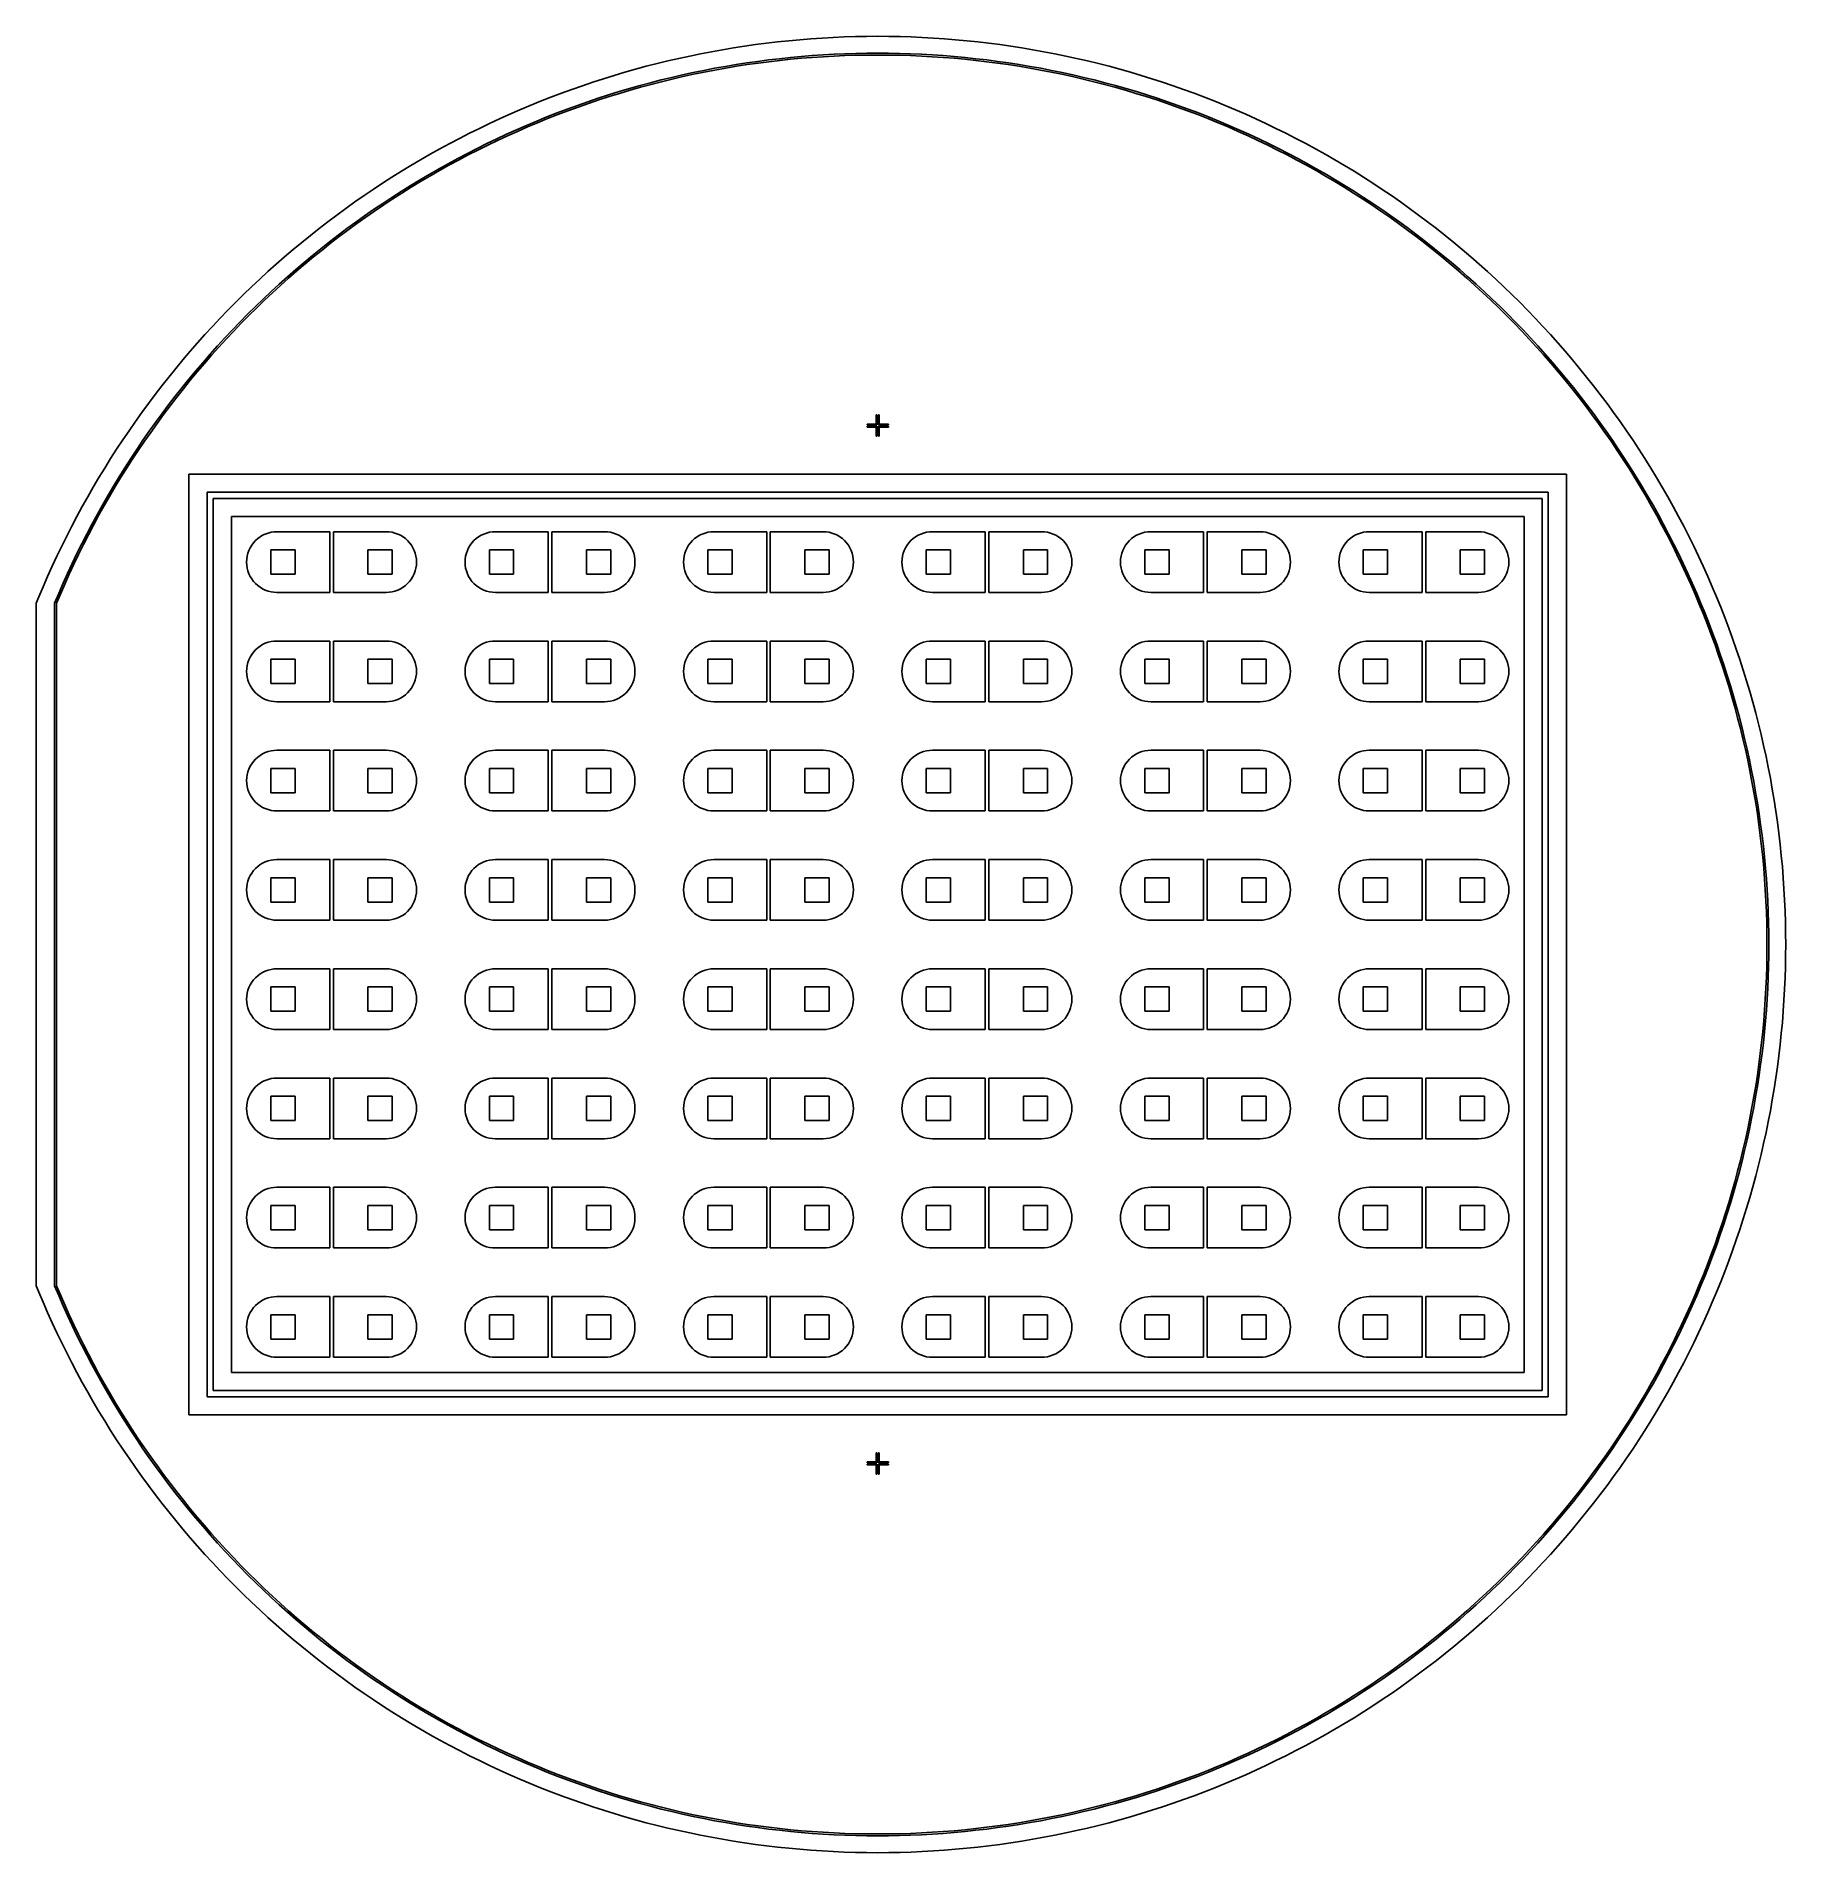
# Model space of a CAD drawing. Extents: x -16 to 132, y -40 to 113.
import ezdxf

# ---------------------------------------------------------------- set-up
doc = ezdxf.new("R2010")
doc.units = 0

msp = doc.modelspace()

# ---------------------------------------------------------------- linework, layer by layer
for p, q in [((51.4667, 113.221), (50.5294, 113.17)), ((52.4046, 113.262), (51.4667, 113.221)), ((53.343, 113.291), (52.4046, 113.262)), ((54.2816, 113.308), (53.343, 113.291)), ((55.2204, 113.314), (54.2816, 113.308)), ((56.1592, 113.308), (55.2204, 113.314)), ((57.0978, 113.291), (56.1592, 113.308)), ((58.0361, 113.262), (57.0978, 113.291)), ((58.9741, 113.221), (58.0361, 113.262)), ((59.9114, 113.17), (58.9741, 113.221)), ((40.296, 111.844), (39.3764, 111.655)), ((41.2178, 112.021), (40.296, 111.844)), ((42.1418, 112.187), (41.2178, 112.021)), ((43.0678, 112.342), (42.1418, 112.187)), ((43.9955, 112.486), (43.0678, 112.342)), ((44.925, 112.618), (43.9955, 112.486)), ((45.856, 112.738), (44.925, 112.618)), ((46.7884, 112.847), (45.856, 112.738)), ((47.7221, 112.945), (46.7884, 112.847)), ((48.6569, 113.032), (47.7221, 112.945)), ((49.5927, 113.106), (48.6569, 113.032)), ((50.5294, 113.17), (49.5927, 113.106)), ((49.6975, 111.685), (50.6167, 111.747)), ((50.6167, 111.747), (51.5367, 111.798)), ((51.5367, 111.798), (52.4571, 111.838)), ((52.4571, 111.838), (53.378, 111.866)), ((53.3817, 111.716), (52.4626, 111.688)), ((53.378, 111.866), (54.2991, 111.883)), ((54.301, 111.733), (53.3817, 111.716)), ((54.2991, 111.883), (55.2204, 111.889)), ((55.2204, 111.739), (54.301, 111.733)), ((55.2204, 111.889), (56.1417, 111.883)), ((56.1398, 111.733), (55.2204, 111.739)), ((57.0591, 111.716), (56.1398, 111.733)), ((56.1417, 111.883), (57.0628, 111.866)), ((57.9782, 111.688), (57.0591, 111.716)), ((57.0628, 111.866), (57.9837, 111.838)), ((57.9837, 111.838), (58.9041, 111.798)), ((58.9041, 111.798), (59.8241, 111.747)), ((59.8241, 111.747), (60.7433, 111.685)), ((60.8481, 113.106), (59.9114, 113.17)), ((61.7839, 113.032), (60.8481, 113.106)), ((62.7187, 112.945), (61.7839, 113.032)), ((63.6524, 112.847), (62.7187, 112.945)), ((64.5848, 112.738), (63.6524, 112.847)), ((65.5158, 112.618), (64.5848, 112.738)), ((66.4453, 112.486), (65.5158, 112.618)), ((67.373, 112.342), (66.4453, 112.486)), ((68.299, 112.187), (67.373, 112.342)), ((69.2229, 112.021), (68.299, 112.187)), ((70.1448, 111.844), (69.2229, 112.021)), ((71.0644, 111.655), (70.1448, 111.844)), ((33.9137, 110.287), (33.0136, 110.02)), ((34.8169, 110.542), (33.9137, 110.287)), ((35.7232, 110.787), (34.8169, 110.542)), ((36.6324, 111.021), (35.7232, 110.787)), ((37.5445, 111.243), (36.6324, 111.021)), ((38.4592, 111.455), (37.5445, 111.243)), ((39.3764, 111.655), (38.4592, 111.455)), ((38.7714, 110.064), (39.6715, 110.261)), ((39.6715, 110.261), (40.574, 110.446)), ((40.6033, 110.299), (39.7026, 110.114)), ((40.574, 110.446), (41.4787, 110.62)), ((41.5061, 110.473), (40.6033, 110.299)), ((41.4787, 110.62), (42.3854, 110.783)), ((42.4111, 110.636), (41.5061, 110.473)), ((42.3854, 110.783), (43.2941, 110.935)), ((43.318, 110.787), (42.4111, 110.636)), ((43.2941, 110.935), (44.2046, 111.076)), ((44.2266, 110.928), (43.318, 110.787)), ((44.2046, 111.076), (45.1168, 111.206)), ((45.1369, 111.057), (44.2266, 110.928)), ((45.1168, 111.206), (46.0304, 111.324)), ((46.0488, 111.175), (45.1369, 111.057)), ((46.0304, 111.324), (46.9455, 111.431)), ((46.962, 111.282), (46.0488, 111.175)), ((46.9455, 111.431), (47.8618, 111.527)), ((47.8765, 111.378), (46.962, 111.282)), ((47.8618, 111.527), (48.7792, 111.612)), ((48.792, 111.462), (47.8765, 111.378)), ((48.7792, 111.612), (49.6975, 111.685)), ((49.7086, 111.536), (48.792, 111.462)), ((50.6259, 111.598), (49.7086, 111.536)), ((51.544, 111.648), (50.6259, 111.598)), ((52.4626, 111.688), (51.544, 111.648)), ((58.8968, 111.648), (57.9782, 111.688)), ((59.8148, 111.598), (58.8968, 111.648)), ((60.7322, 111.536), (59.8148, 111.598)), ((61.6488, 111.462), (60.7322, 111.536)), ((60.7433, 111.685), (61.6616, 111.612)), ((62.5643, 111.378), (61.6488, 111.462)), ((61.6616, 111.612), (62.579, 111.527)), ((63.4788, 111.282), (62.5643, 111.378)), ((62.579, 111.527), (63.4953, 111.431)), ((64.392, 111.175), (63.4788, 111.282)), ((63.4953, 111.431), (64.4104, 111.324)), ((65.3038, 111.057), (64.392, 111.175)), ((64.4104, 111.324), (65.324, 111.206)), ((66.2142, 110.928), (65.3038, 111.057)), ((65.324, 111.206), (66.2362, 111.076)), ((67.1228, 110.787), (66.2142, 110.928)), ((66.2362, 111.076), (67.1467, 110.935)), ((68.0297, 110.636), (67.1228, 110.787)), ((67.1467, 110.935), (68.0554, 110.783)), ((68.9346, 110.473), (68.0297, 110.636)), ((68.0554, 110.783), (68.9621, 110.62)), ((69.8375, 110.299), (68.9346, 110.473)), ((68.9621, 110.62), (69.8668, 110.446)), ((70.7382, 110.114), (69.8375, 110.299)), ((69.8668, 110.446), (70.7693, 110.261)), ((70.7693, 110.261), (71.6694, 110.064)), ((71.9816, 111.455), (71.0644, 111.655)), ((72.8963, 111.243), (71.9816, 111.455)), ((73.8084, 111.021), (72.8963, 111.243)), ((74.7176, 110.787), (73.8084, 111.021)), ((75.6239, 110.542), (74.7176, 110.787)), ((76.5271, 110.287), (75.6239, 110.542)), ((77.4272, 110.02), (76.5271, 110.287)), ((29.4483, 108.842), (28.5664, 108.52)), ((30.3342, 109.153), (29.4483, 108.842)), ((31.2238, 109.452), (30.3342, 109.153)), ((32.1169, 109.742), (31.2238, 109.452)), ((33.0136, 110.02), (32.1169, 109.742)), ((32.5473, 108.383), (33.4273, 108.656)), ((33.4273, 108.656), (34.3105, 108.918)), ((34.3523, 108.774), (33.4708, 108.512)), ((34.3105, 108.918), (35.1969, 109.169)), ((35.237, 109.025), (34.3523, 108.774)), ((35.1969, 109.169), (36.0864, 109.409)), ((36.1246, 109.264), (35.237, 109.025)), ((36.0864, 109.409), (36.9787, 109.639)), ((37.0151, 109.493), (36.1246, 109.264)), ((36.9787, 109.639), (37.8737, 109.857)), ((37.9084, 109.711), (37.0151, 109.493)), ((37.8737, 109.857), (38.7714, 110.064)), ((38.8042, 109.918), (37.9084, 109.711)), ((39.7026, 110.114), (38.8042, 109.918)), ((71.6366, 109.918), (70.7382, 110.114)), ((72.5324, 109.711), (71.6366, 109.918)), ((71.6694, 110.064), (72.5671, 109.857)), ((73.4257, 109.493), (72.5324, 109.711)), ((72.5671, 109.857), (73.4621, 109.639)), ((74.3162, 109.264), (73.4257, 109.493)), ((73.4621, 109.639), (74.3544, 109.409)), ((75.2038, 109.025), (74.3162, 109.264)), ((74.3544, 109.409), (75.2439, 109.169)), ((76.0885, 108.774), (75.2038, 109.025)), ((75.2439, 109.169), (76.1303, 108.918)), ((76.97, 108.512), (76.0885, 108.774)), ((76.1303, 108.918), (77.0135, 108.656)), ((77.0135, 108.656), (77.8935, 108.383)), ((78.3239, 109.742), (77.4272, 110.02)), ((79.217, 109.452), (78.3239, 109.742)), ((80.1066, 109.153), (79.217, 109.452)), ((80.9925, 108.842), (80.1066, 109.153)), ((81.8744, 108.52), (80.9925, 108.842)), ((25.08, 107.126), (24.2194, 106.751)), ((25.9451, 107.49), (25.08, 107.126)), ((26.8146, 107.844), (25.9451, 107.49)), ((27.6884, 108.188), (26.8146, 107.844)), ((28.5664, 108.52), (27.6884, 108.188)), ((28.2013, 106.858), (29.0629, 107.184)), ((29.0629, 107.184), (29.9284, 107.5)), ((29.9789, 107.359), (29.1151, 107.044)), ((29.9284, 107.5), (30.7977, 107.805)), ((30.8465, 107.663), (29.9789, 107.359)), ((30.7977, 107.805), (31.6707, 108.099)), ((31.7178, 107.957), (30.8465, 107.663)), ((31.6707, 108.099), (32.5473, 108.383)), ((32.5926, 108.24), (31.7178, 107.957)), ((33.4708, 108.512), (32.5926, 108.24)), ((77.8482, 108.24), (76.97, 108.512)), ((78.723, 107.957), (77.8482, 108.24)), ((77.8935, 108.383), (78.7701, 108.099)), ((79.5943, 107.663), (78.723, 107.957)), ((78.7701, 108.099), (79.6431, 107.805)), ((80.4619, 107.359), (79.5943, 107.663)), ((79.6431, 107.805), (80.5124, 107.5)), ((81.3257, 107.044), (80.4619, 107.359)), ((80.5124, 107.5), (81.3779, 107.184)), ((81.3779, 107.184), (82.2395, 106.858)), ((82.7524, 108.188), (81.8744, 108.52)), ((83.6262, 107.844), (82.7524, 108.188)), ((84.4957, 107.49), (83.6262, 107.844)), ((85.3608, 107.126), (84.4957, 107.49)), ((86.2214, 106.751), (85.3608, 107.126)), ((22.5124, 105.969), (21.6663, 105.562)), ((23.3635, 106.365), (22.5124, 105.969)), ((24.2194, 106.751), (23.3635, 106.365)), ((24.7969, 105.448), (25.6414, 105.816)), ((25.7005, 105.678), (24.8577, 105.311)), ((25.6414, 105.816), (26.4904, 106.174)), ((26.5479, 106.035), (25.7005, 105.678)), ((26.4904, 106.174), (27.3438, 106.521)), ((27.3995, 106.382), (26.5479, 106.035)), ((27.3438, 106.521), (28.2013, 106.858)), ((28.2553, 106.718), (27.3995, 106.382)), ((29.1151, 107.044), (28.2553, 106.718)), ((82.1855, 106.718), (81.3257, 107.044)), ((83.0413, 106.382), (82.1855, 106.718)), ((82.2395, 106.858), (83.097, 106.521)), ((83.8929, 106.035), (83.0413, 106.382)), ((83.097, 106.521), (83.9503, 106.174)), ((84.7402, 105.678), (83.8929, 106.035)), ((83.9503, 106.174), (84.7993, 105.816)), ((85.5831, 105.311), (84.7402, 105.678)), ((84.7993, 105.816), (85.6439, 105.448)), ((87.0773, 106.365), (86.2214, 106.751)), ((87.9284, 105.969), (87.0773, 106.365)), ((88.7745, 105.562), (87.9284, 105.969)), ((19.1586, 104.281), (18.3333, 103.833)), ((19.9892, 104.718), (19.1586, 104.281)), ((20.8251, 105.145), (19.9892, 104.718)), ((21.6663, 105.562), (20.8251, 105.145)), ((21.4658, 103.872), (22.2913, 104.282)), ((22.3571, 104.147), (21.5333, 103.738)), ((22.2913, 104.282), (23.1217, 104.681)), ((23.1858, 104.545), (22.3571, 104.147)), ((23.1217, 104.681), (23.957, 105.069)), ((24.0194, 104.933), (23.1858, 104.545)), ((23.957, 105.069), (24.7969, 105.448)), ((24.8577, 105.311), (24.0194, 104.933)), ((86.4214, 104.933), (85.5831, 105.311)), ((85.6439, 105.448), (86.4838, 105.069)), ((87.255, 104.545), (86.4214, 104.933)), ((86.4838, 105.069), (87.3191, 104.681)), ((88.0837, 104.147), (87.255, 104.545)), ((87.3191, 104.681), (88.1495, 104.282)), ((88.9075, 103.738), (88.0837, 104.147)), ((88.1495, 104.282), (88.975, 103.872)), ((89.6157, 105.145), (88.7745, 105.562)), ((90.4516, 104.718), (89.6157, 105.145)), ((91.2822, 104.281), (90.4516, 104.718)), ((92.1075, 103.833), (91.2822, 104.281)), ((16.6997, 102.908), (15.8915, 102.43)), ((17.5137, 103.375), (16.6997, 102.908)), ((18.3333, 103.833), (17.5137, 103.375)), ((18.2161, 102.135), (19.0205, 102.585)), ((19.0205, 102.585), (19.8303, 103.024)), ((19.901, 102.892), (19.0928, 102.453)), ((19.8303, 103.024), (20.6455, 103.453)), ((20.7145, 103.32), (19.901, 102.892)), ((20.6455, 103.453), (21.4658, 103.872)), ((21.5333, 103.738), (20.7145, 103.32)), ((89.7263, 103.32), (88.9075, 103.738)), ((88.975, 103.872), (89.7953, 103.453)), ((90.5398, 102.892), (89.7263, 103.32)), ((89.7953, 103.453), (90.6105, 103.024)), ((91.348, 102.453), (90.5398, 102.892)), ((90.6105, 103.024), (91.4203, 102.585)), ((91.4203, 102.585), (92.2247, 102.135)), ((92.9271, 103.375), (92.1075, 103.833)), ((93.7411, 102.908), (92.9271, 103.375)), ((94.5493, 102.43), (93.7411, 102.908)), ((14.2931, 101.445), (13.503, 100.938)), ((15.0893, 101.942), (14.2931, 101.445)), ((15.8915, 102.43), (15.0893, 101.942)), ((15.8368, 100.729), (16.6241, 101.208)), ((16.7012, 101.079), (15.9155, 100.601)), ((16.6241, 101.208), (17.4173, 101.676)), ((17.4928, 101.547), (16.7012, 101.079)), ((17.4173, 101.676), (18.2161, 102.135)), ((18.29, 102.005), (17.4928, 101.547)), ((19.0928, 102.453), (18.29, 102.005)), ((92.1508, 102.005), (91.348, 102.453)), ((92.948, 101.547), (92.1508, 102.005)), ((92.2247, 102.135), (93.0235, 101.676)), ((93.7395, 101.079), (92.948, 101.547)), ((93.0235, 101.676), (93.8167, 101.208)), ((94.5253, 100.601), (93.7395, 101.079)), ((93.8167, 101.208), (94.604, 100.729)), ((95.3515, 101.942), (94.5493, 102.43)), ((96.1477, 101.445), (95.3515, 101.942)), ((96.9378, 100.938), (96.1477, 101.445)), ((11.9419, 99.8947), (11.1711, 99.3588)), ((12.7193, 100.421), (11.9419, 99.8947)), ((13.503, 100.938), (12.7193, 100.421)), ((13.511, 99.2362), (14.2801, 99.7433)), ((14.3619, 99.6176), (13.5943, 99.1115)), ((14.2801, 99.7433), (15.0555, 100.241)), ((15.1357, 100.114), (14.3619, 99.6176)), ((15.0555, 100.241), (15.8368, 100.729)), ((15.9155, 100.601), (15.1357, 100.114)), ((95.3051, 100.114), (94.5253, 100.601)), ((94.604, 100.729), (95.3853, 100.241)), ((96.0789, 99.6176), (95.3051, 100.114)), ((95.3853, 100.241), (96.1607, 99.7433)), ((96.8465, 99.1115), (96.0789, 99.6176)), ((96.1607, 99.7433), (96.9298, 99.2362)), ((97.7215, 100.421), (96.9378, 100.938)), ((98.4989, 99.8947), (97.7215, 100.421)), ((99.2697, 99.3588), (98.4989, 99.8947)), ((9.64941, 98.259), (8.8988, 97.6951)), ((10.4069, 98.8136), (9.64941, 98.259)), ((11.1711, 99.3588), (10.4069, 98.8136)), ((11.2416, 97.6587), (11.9916, 98.1938)), ((12.078, 98.0711), (11.3295, 97.5371)), ((11.9916, 98.1938), (12.7481, 98.7196)), ((12.8329, 98.5959), (12.078, 98.0711)), ((12.7481, 98.7196), (13.511, 99.2362)), ((13.5943, 99.1115), (12.8329, 98.5959)), ((97.6078, 98.5959), (96.8465, 99.1115)), ((96.9298, 99.2362), (97.6927, 98.7196)), ((98.3628, 98.0711), (97.6078, 98.5959)), ((97.6927, 98.7196), (98.4492, 98.1938)), ((99.1113, 97.5371), (98.3628, 98.0711)), ((98.4492, 98.1938), (99.1992, 97.6587)), ((100.034, 98.8136), (99.2697, 99.3588)), ((100.791, 98.259), (100.034, 98.8136)), ((101.542, 97.6951), (100.791, 98.259)), ((7.41866, 96.54), (6.68932, 95.9489)), ((8.15518, 97.1221), (7.41866, 96.54)), ((8.8988, 97.6951), (8.15518, 97.1221)), ((9.03189, 95.9987), (9.76166, 96.5611)), ((9.85249, 96.4417), (9.12418, 95.8804)), ((9.76166, 96.5611), (10.4983, 97.1144)), ((10.5876, 96.9939), (9.85249, 96.4417)), ((10.4983, 97.1144), (11.2416, 97.6587)), ((11.3295, 97.5371), (10.5876, 96.9939)), ((99.8532, 96.9939), (99.1113, 97.5371)), ((99.1992, 97.6587), (99.9425, 97.1144)), ((100.588, 96.4417), (99.8532, 96.9939)), ((99.9425, 97.1144), (100.679, 96.5611)), ((101.317, 95.8804), (100.588, 96.4417)), ((100.679, 96.5611), (101.409, 95.9987)), ((102.286, 97.1221), (101.542, 97.6951)), ((103.022, 96.54), (102.286, 97.1221)), ((103.751, 95.9489), (103.022, 96.54)), ((5.96729, 95.3489), (5.25269, 94.7401)), ((6.68932, 95.9489), (5.96729, 95.3489)), ((7.59332, 94.8474), (8.30908, 95.4274)), ((8.4028, 95.3103), (7.68849, 94.7314)), ((8.30908, 95.4274), (9.03189, 95.9987)), ((9.12418, 95.8804), (8.4028, 95.3103)), ((102.038, 95.3103), (101.317, 95.8804)), ((101.409, 95.9987), (102.132, 95.4274)), ((102.752, 94.7314), (102.038, 95.3103)), ((102.132, 95.4274), (102.847, 94.8474)), ((104.474, 95.3489), (103.751, 95.9489)), ((105.188, 94.7401), (104.474, 95.3489)), ((3.84615, 93.4964), (3.15443, 92.8616)), ((4.54559, 94.1225), (3.84615, 93.4964)), ((5.25269, 94.7401), (4.54559, 94.1225)), ((5.48953, 93.055), (6.18346, 93.661)), ((6.28143, 93.5475), (5.5889, 92.9426)), ((6.18346, 93.661), (6.88475, 94.2585)), ((6.98132, 94.1438), (6.28143, 93.5475)), ((6.88475, 94.2585), (7.59332, 94.8474)), ((7.68849, 94.7314), (6.98132, 94.1438)), ((103.459, 94.1438), (102.752, 94.7314)), ((102.847, 94.8474), (103.556, 94.2585)), ((104.159, 93.5475), (103.459, 94.1438)), ((103.556, 94.2585), (104.257, 93.661)), ((104.852, 92.9426), (104.159, 93.5475)), ((104.257, 93.661), (104.951, 93.055)), ((105.895, 94.1225), (105.188, 94.7401)), ((106.595, 93.4964), (105.895, 94.1225)), ((107.286, 92.8616), (106.595, 93.4964)), ((2.47055, 92.2185), (1.79462, 91.567)), ((3.15443, 92.8616), (2.47055, 92.2185)), ((3.45314, 91.1864), (4.12428, 91.8176)), ((4.12428, 91.8176), (4.80312, 92.4405)), ((4.90385, 92.3294), (4.22638, 91.7077)), ((4.80312, 92.4405), (5.48953, 93.055)), ((5.5889, 92.9426), (4.90385, 92.3294)), ((105.537, 92.3294), (104.852, 92.9426)), ((104.951, 93.055), (105.638, 92.4405)), ((106.214, 91.7077), (105.537, 92.3294)), ((105.638, 92.4405), (106.317, 91.8176)), ((106.317, 91.8176), (106.988, 91.1864)), ((107.97, 92.2185), (107.286, 92.8616)), ((108.646, 91.567), (107.97, 92.2185)), ((1.12674, 90.9073), (0.46699, 90.2394)), ((1.79462, 91.567), (1.12674, 90.9073)), ((2.13437, 89.8996), (2.78981, 90.5471)), ((2.89456, 90.4397), (2.24043, 89.7936)), ((2.78981, 90.5471), (3.45314, 91.1864)), ((3.55658, 91.0778), (2.89456, 90.4397)), ((4.22638, 91.7077), (3.55658, 91.0778)), ((106.884, 91.0778), (106.214, 91.7077)), ((107.546, 90.4397), (106.884, 91.0778)), ((106.988, 91.1864), (107.651, 90.5471)), ((108.2, 89.7936), (107.546, 90.4397)), ((107.651, 90.5471), (108.306, 89.8996)), ((109.314, 90.9073), (108.646, 91.567)), ((109.974, 90.2394), (109.314, 90.9073)), ((-0.82764, 88.8796), (-1.46234, 88.1879)), ((-0.18448, 89.5634), (-0.82764, 88.8796)), ((0.46699, 90.2394), (-0.18448, 89.5634)), ((0.84755, 88.5809), (1.48691, 89.2442)), ((1.59427, 89.1394), (0.95619, 88.4774)), ((1.48691, 89.2442), (2.13437, 89.8996)), ((2.24043, 89.7936), (1.59427, 89.1394)), ((108.847, 89.1394), (108.2, 89.7936)), ((108.306, 89.8996), (108.954, 89.2442)), ((109.485, 88.4774), (108.847, 89.1394)), ((108.954, 89.2442), (109.593, 88.5809)), ((110.625, 89.5634), (109.974, 90.2394)), ((111.268, 88.8796), (110.625, 89.5634)), ((111.903, 88.1879), (111.268, 88.8796)), ((-2.08852, 87.4884), (-2.70605, 86.7813)), ((-1.46234, 88.1879), (-2.08852, 87.4884)), ((-1.021, 86.5445), (-0.40649, 87.2309)), ((-0.40649, 87.2309), (0.21638, 87.9097)), ((0.32628, 87.8076), (-0.29535, 87.1301)), ((0.21638, 87.9097), (0.84755, 88.5809)), ((0.95619, 88.4774), (0.32628, 87.8076)), ((110.115, 87.8076), (109.485, 88.4774)), ((109.593, 88.5809), (110.224, 87.9097)), ((110.736, 87.1301), (110.115, 87.8076)), ((110.224, 87.9097), (110.847, 87.2309)), ((110.847, 87.2309), (111.462, 86.5445)), ((112.529, 87.4884), (111.903, 88.1879)), ((113.147, 86.7813), (112.529, 87.4884)), ((-3.31488, 86.0667), (-3.91489, 85.3447)), ((-2.70605, 86.7813), (-3.31488, 86.0667)), ((-2.22452, 85.1492), (-1.62703, 85.8505)), ((-1.51346, 85.7526), (-2.10974, 85.0527)), ((-1.62703, 85.8505), (-1.021, 86.5445)), ((-0.90863, 86.4451), (-1.51346, 85.7526)), ((-0.29535, 87.1301), (-0.90863, 86.4451)), ((111.349, 86.4451), (110.736, 87.1301)), ((111.954, 85.7526), (111.349, 86.4451)), ((111.462, 86.5445), (112.068, 85.8505)), ((112.551, 85.0527), (111.954, 85.7526)), ((112.068, 85.8505), (112.665, 85.1492)), ((113.756, 86.0667), (113.147, 86.7813)), ((114.356, 85.3447), (113.756, 86.0667)), ((-4.50598, 84.6153), (-5.08809, 83.8788)), ((-3.91489, 85.3447), (-4.50598, 84.6153)), ((-3.39343, 83.7249), (-2.81334, 84.4407)), ((-2.69739, 84.3455), (-3.27632, 83.6312)), ((-2.81334, 84.4407), (-2.22452, 85.1492)), ((-2.10974, 85.0527), (-2.69739, 84.3455)), ((113.138, 84.3455), (112.551, 85.0527)), ((112.665, 85.1492), (113.254, 84.4407)), ((113.717, 83.6312), (113.138, 84.3455)), ((113.254, 84.4407), (113.834, 83.7249)), ((114.947, 84.6153), (114.356, 85.3447)), ((115.529, 83.8788), (114.947, 84.6153)), ((-5.6611, 83.1352), (-6.22496, 82.3846)), ((-5.08809, 83.8788), (-5.6611, 83.1352)), ((-4.52704, 82.2723), (-3.96469, 83.0021)), ((-3.84644, 82.9098), (-4.40765, 82.1815)), ((-3.96469, 83.0021), (-3.39343, 83.7249)), ((-3.27632, 83.6312), (-3.84644, 82.9098)), ((114.287, 82.9098), (113.717, 83.6312)), ((113.834, 83.7249), (114.406, 83.0021)), ((114.848, 82.1815), (114.287, 82.9098)), ((114.406, 83.0021), (114.968, 82.2723)), ((116.102, 83.1352), (115.529, 83.8788)), ((116.666, 82.3846), (116.102, 83.1352)), ((-6.77956, 81.6271), (-7.32481, 80.8629)), ((-6.22496, 82.3846), (-6.77956, 81.6271)), ((-5.62465, 80.7924), (-5.08038, 81.5357)), ((-4.9599, 81.4464), (-5.50308, 80.7045)), ((-5.08038, 81.5357), (-4.52704, 82.2723)), ((-4.40765, 82.1815), (-4.9599, 81.4464)), ((55.0926, 80.6576), (55.0926, 81.4245)), ((55.0926, 81.4245), (55.1565, 81.4245)), ((55.1565, 81.4245), (55.1565, 80.5937)), ((55.2843, 80.5937), (55.2843, 81.4245)), ((55.2843, 81.4245), (55.3482, 81.4245)), ((55.3482, 81.4245), (55.3482, 80.6576)), ((115.401, 81.4464), (114.848, 82.1815)), ((114.968, 82.2723), (115.521, 81.5357)), ((115.944, 80.7045), (115.401, 81.4464)), ((115.521, 81.5357), (116.065, 80.7924)), ((117.22, 81.6271), (116.666, 82.3846)), ((117.766, 80.8629), (117.22, 81.6271)), ((-7.86066, 80.0921), (-8.38701, 79.3147)), ((-7.32481, 80.8629), (-7.86066, 80.0921)), ((-6.68562, 79.2859), (-6.15976, 80.0424)), ((-6.03712, 79.956), (-6.56194, 79.201)), ((-6.15976, 80.0424), (-5.62465, 80.7924)), ((-5.50308, 80.7045), (-6.03712, 79.956)), ((54.3256, 80.5937), (54.3256, 80.6576)), ((54.3256, 80.6576), (55.0926, 80.6576)), ((55.1565, 80.5937), (54.3256, 80.5937)), ((54.3256, 80.4019), (54.3256, 80.4658)), ((54.3256, 80.4658), (55.1565, 80.4658)), ((55.0926, 80.4019), (54.3256, 80.4019)), ((55.0926, 79.635), (55.0926, 80.4019)), ((55.1565, 79.635), (55.0926, 79.635)), ((55.1565, 80.4658), (55.1565, 79.635)), ((56.1152, 80.5937), (55.2843, 80.5937)), ((55.2843, 79.635), (55.2843, 80.4658)), ((55.2843, 80.4658), (56.1152, 80.4658)), ((55.3482, 79.635), (55.2843, 79.635)), ((55.3482, 80.6576), (56.1152, 80.6576)), ((56.1152, 80.4019), (55.3482, 80.4019)), ((55.3482, 80.4019), (55.3482, 79.635)), ((56.1152, 80.6576), (56.1152, 80.5937)), ((56.1152, 80.4658), (56.1152, 80.4019)), ((116.478, 79.956), (115.944, 80.7045)), ((116.065, 80.7924), (116.601, 80.0424)), ((117.003, 79.201), (116.478, 79.956)), ((116.601, 80.0424), (117.126, 79.2859)), ((118.301, 80.0921), (117.766, 80.8629)), ((118.828, 79.3147), (118.301, 80.0921)), ((-8.90378, 78.531), (-9.41087, 77.7409)), ((-8.38701, 79.3147), (-8.90378, 78.531)), ((-7.7093, 77.7539), (-7.20216, 78.523)), ((-7.07744, 78.4397), (-7.58357, 77.6721)), ((-7.20216, 78.523), (-6.68562, 79.2859)), ((-6.56194, 79.201), (-7.07744, 78.4397)), ((117.518, 78.4397), (117.003, 79.201)), ((117.126, 79.2859), (117.643, 78.523)), ((118.024, 77.6721), (117.518, 78.4397)), ((117.643, 78.523), (118.15, 77.7539)), ((119.345, 78.531), (118.828, 79.3147)), ((119.852, 77.7409), (119.345, 78.531)), ((-9.90825, 76.9447), (-10.3958, 76.1425)), ((-9.41087, 77.7409), (-9.90825, 76.9447)), ((-8.69507, 76.1972), (-8.20695, 76.9785)), ((-8.08023, 76.8983), (-8.56737, 76.1185)), ((-8.20695, 76.9785), (-7.7093, 77.7539)), ((-7.58357, 77.6721), (-8.08023, 76.8983)), ((118.521, 76.8983), (118.024, 77.6721)), ((118.15, 77.7539), (118.648, 76.9785)), ((119.008, 76.1185), (118.521, 76.8983)), ((118.648, 76.9785), (119.136, 76.1972)), ((120.349, 76.9447), (119.852, 77.7409)), ((120.837, 76.1425), (120.349, 76.9447)), ((-10.8735, 75.3343), (-11.3412, 74.5203)), ((-10.3958, 76.1425), (-10.8735, 75.3343)), ((-9.64235, 74.6167), (-9.17355, 75.4099)), ((-9.04491, 75.3327), (-9.51276, 74.5412)), ((-9.17355, 75.4099), (-8.69507, 76.1972)), ((-8.56737, 76.1185), (-9.04491, 75.3327)), ((-2.81215, -2.81215), (-2.81215, 76.4393)), ((-2.81215, 76.4393), (113.253, 76.4393)), ((113.253, 76.4393), (113.253, -2.81215)), ((119.486, 75.3327), (119.008, 76.1185)), ((119.136, 76.1972), (119.614, 75.4099)), ((119.954, 74.5412), (119.486, 75.3327)), ((119.614, 75.4099), (120.083, 74.6167)), ((121.314, 75.3343), (120.837, 76.1425)), ((121.782, 74.5203), (121.314, 75.3343)), ((-11.799, 73.7007), (-12.2466, 72.8754)), ((-11.3412, 74.5203), (-11.799, 73.7007)), ((-10.5506, 73.0135), (-10.1014, 73.8179)), ((-9.97086, 73.744), (-10.4191, 72.9412)), ((-10.1014, 73.8179), (-9.64235, 74.6167)), ((-9.51276, 74.5412), (-9.97086, 73.744)), ((111.719, 74.9054), (-1.27824, 74.9054)), ((-1.27824, 74.9054), (-1.27824, -1.27824)), ((-0.76694, -0.76694), (-0.76694, 74.3941)), ((-0.76694, 74.3941), (111.208, 74.3941)), ((111.208, 74.3941), (111.208, -0.76694)), ((111.719, -1.27824), (111.719, 74.9054)), ((120.412, 73.744), (119.954, 74.5412)), ((120.083, 74.6167), (120.542, 73.8179)), ((120.86, 72.9412), (120.412, 73.744)), ((120.542, 73.8179), (120.991, 73.0135)), ((122.24, 73.7007), (121.782, 74.5203)), ((122.687, 72.8754), (122.24, 73.7007)), ((-12.684, 72.0448), (-13.1112, 71.2089)), ((-12.2466, 72.8754), (-12.684, 72.0448)), ((-11.4191, 71.3885), (-10.9898, 72.2037)), ((-10.8575, 72.133), (-11.286, 71.3195)), ((-10.9898, 72.2037), (-10.5506, 73.0135)), ((-10.4191, 72.9412), (-10.8575, 72.133)), ((109.674, 72.8602), (0.76694, 72.8602)), ((0.76694, 72.8602), (0.76694, 0.76694)), ((109.674, 0.76694), (109.674, 72.8602)), ((121.298, 72.133), (120.86, 72.9412)), ((120.991, 73.0135), (121.431, 72.2037)), ((121.727, 71.3195), (121.298, 72.133)), ((121.431, 72.2037), (121.86, 71.3885)), ((123.125, 72.0448), (122.687, 72.8754)), ((123.552, 71.2089), (123.125, 72.0448)), ((-13.1112, 71.2089), (-13.5282, 70.3677)), ((-12.2476, 69.7427), (-11.8384, 70.5682)), ((-11.7044, 70.5007), (-12.1128, 69.6769)), ((-11.8384, 70.5682), (-11.4191, 71.3885)), ((-11.286, 71.3195), (-11.7044, 70.5007)), ((2.34708, 70.2306), (2.47606, 70.4458)), ((2.47606, 70.4458), (2.62549, 70.6473)), ((2.62549, 70.6473), (2.79398, 70.8332)), ((2.79398, 70.8332), (2.97989, 71.0017)), ((2.97989, 71.0017), (3.18138, 71.1511)), ((3.18138, 71.1511), (3.39658, 71.2801)), ((3.39658, 71.2801), (3.62338, 71.3874)), ((3.62338, 71.3874), (3.85959, 71.4719)), ((3.85959, 71.4719), (4.10295, 71.5329)), ((4.10295, 71.5329), (4.35112, 71.5697)), ((4.35112, 71.5697), (4.6017, 71.582)), ((4.6017, 71.582), (9.05, 71.582)), ((9.05, 71.582), (9.05, 66.469)), ((9.35678, 66.469), (9.35678, 71.582)), ((9.35678, 71.582), (13.8051, 71.582)), ((13.8051, 71.582), (14.0557, 71.5697)), ((14.0557, 71.5697), (14.3038, 71.5329)), ((14.3038, 71.5329), (14.5472, 71.4719)), ((14.5472, 71.4719), (14.7834, 71.3874)), ((14.7834, 71.3874), (15.0102, 71.2801)), ((15.0102, 71.2801), (15.2254, 71.1511)), ((15.2254, 71.1511), (15.4269, 71.0017)), ((15.4269, 71.0017), (15.6128, 70.8332)), ((15.6128, 70.8332), (15.7813, 70.6473)), ((15.7813, 70.6473), (15.9307, 70.4458)), ((15.9307, 70.4458), (16.0597, 70.2306)), ((20.7539, 70.2306), (20.8829, 70.4458)), ((20.8829, 70.4458), (21.0323, 70.6473)), ((21.0323, 70.6473), (21.2008, 70.8332)), ((21.2008, 70.8332), (21.3867, 71.0017)), ((21.3867, 71.0017), (21.5882, 71.1511)), ((21.5882, 71.1511), (21.8034, 71.2801)), ((21.8034, 71.2801), (22.0302, 71.3874)), ((22.0302, 71.3874), (22.2664, 71.4719)), ((22.2664, 71.4719), (22.5098, 71.5329)), ((22.5098, 71.5329), (22.7579, 71.5697)), ((22.7579, 71.5697), (23.0085, 71.582)), ((23.0085, 71.582), (27.4568, 71.582)), ((27.4568, 71.582), (27.4568, 66.469)), ((27.7636, 66.469), (27.7636, 71.582)), ((27.7636, 71.582), (32.2119, 71.582)), ((32.2119, 71.582), (32.4625, 71.5697)), ((32.4625, 71.5697), (32.7106, 71.5329)), ((32.7106, 71.5329), (32.954, 71.4719)), ((32.954, 71.4719), (33.1902, 71.3874)), ((33.1902, 71.3874), (33.417, 71.2801)), ((33.417, 71.2801), (33.6322, 71.1511)), ((33.6322, 71.1511), (33.8337, 71.0017)), ((33.8337, 71.0017), (34.0196, 70.8332)), ((34.0196, 70.8332), (34.1881, 70.6473)), ((34.1881, 70.6473), (34.3375, 70.4458)), ((34.3375, 70.4458), (34.4665, 70.2306)), ((39.1607, 70.2306), (39.2897, 70.4458)), ((39.2897, 70.4458), (39.4391, 70.6473)), ((39.4391, 70.6473), (39.6076, 70.8332)), ((39.6076, 70.8332), (39.7935, 71.0017)), ((39.7935, 71.0017), (39.995, 71.1511)), ((39.995, 71.1511), (40.2102, 71.2801)), ((40.2102, 71.2801), (40.437, 71.3874)), ((40.437, 71.3874), (40.6732, 71.4719)), ((40.6732, 71.4719), (40.9165, 71.5329)), ((40.9165, 71.5329), (41.1647, 71.5697)), ((41.1647, 71.5697), (41.4153, 71.582)), ((41.4153, 71.582), (45.8636, 71.582)), ((45.8636, 71.582), (45.8636, 66.469)), ((46.1704, 66.469), (46.1704, 71.582)), ((46.1704, 71.582), (50.6187, 71.582)), ((50.6187, 71.582), (50.8693, 71.5697)), ((50.8693, 71.5697), (51.1174, 71.5329)), ((51.1174, 71.5329), (51.3608, 71.4719)), ((51.3608, 71.4719), (51.597, 71.3874)), ((51.597, 71.3874), (51.8238, 71.2801)), ((51.8238, 71.2801), (52.039, 71.1511)), ((52.039, 71.1511), (52.2405, 71.0017)), ((52.2405, 71.0017), (52.4264, 70.8332)), ((52.4264, 70.8332), (52.5949, 70.6473)), ((52.5949, 70.6473), (52.7443, 70.4458)), ((52.7443, 70.4458), (52.8733, 70.2306)), ((57.5675, 70.2306), (57.6965, 70.4458)), ((57.6965, 70.4458), (57.8459, 70.6473)), ((57.8459, 70.6473), (58.0144, 70.8332)), ((58.0144, 70.8332), (58.2003, 71.0017)), ((58.2003, 71.0017), (58.4018, 71.1511)), ((58.4018, 71.1511), (58.617, 71.2801)), ((58.617, 71.2801), (58.8438, 71.3874)), ((58.8438, 71.3874), (59.08, 71.4719)), ((59.08, 71.4719), (59.3233, 71.5329)), ((59.3233, 71.5329), (59.5715, 71.5697)), ((59.5715, 71.5697), (59.8221, 71.582)), ((59.8221, 71.582), (64.2704, 71.582)), ((64.2704, 71.582), (64.2704, 66.469)), ((64.5772, 66.469), (64.5772, 71.582)), ((64.5772, 71.582), (69.0255, 71.582)), ((69.0255, 71.582), (69.2761, 71.5697)), ((69.2761, 71.5697), (69.5242, 71.5329)), ((69.5242, 71.5329), (69.7676, 71.4719)), ((69.7676, 71.4719), (70.0038, 71.3874)), ((70.0038, 71.3874), (70.2306, 71.2801)), ((70.2306, 71.2801), (70.4458, 71.1511)), ((70.4458, 71.1511), (70.6473, 71.0017)), ((70.6473, 71.0017), (70.8332, 70.8332)), ((70.8332, 70.8332), (71.0017, 70.6473)), ((71.0017, 70.6473), (71.1511, 70.4458)), ((71.1511, 70.4458), (71.2801, 70.2306)), ((75.9743, 70.2306), (76.1033, 70.4458)), ((76.1033, 70.4458), (76.2527, 70.6473)), ((76.2527, 70.6473), (76.4212, 70.8332)), ((76.4212, 70.8332), (76.6071, 71.0017)), ((76.6071, 71.0017), (76.8086, 71.1511)), ((76.8086, 71.1511), (77.0238, 71.2801)), ((77.0238, 71.2801), (77.2506, 71.3874)), ((77.2506, 71.3874), (77.4868, 71.4719)), ((77.4868, 71.4719), (77.7301, 71.5329)), ((77.7301, 71.5329), (77.9783, 71.5697)), ((77.9783, 71.5697), (78.2289, 71.582)), ((78.2289, 71.582), (82.6772, 71.582)), ((82.6772, 71.582), (82.6772, 66.469)), ((82.984, 66.469), (82.984, 71.582)), ((82.984, 71.582), (87.4323, 71.582)), ((87.4323, 71.582), (87.6829, 71.5697)), ((87.6829, 71.5697), (87.931, 71.5329)), ((87.931, 71.5329), (88.1744, 71.4719)), ((88.1744, 71.4719), (88.4106, 71.3874)), ((88.4106, 71.3874), (88.6374, 71.2801)), ((88.6374, 71.2801), (88.8526, 71.1511)), ((88.8526, 71.1511), (89.0541, 71.0017)), ((89.0541, 71.0017), (89.24, 70.8332)), ((89.24, 70.8332), (89.4085, 70.6473)), ((89.4085, 70.6473), (89.5579, 70.4458)), ((89.5579, 70.4458), (89.6869, 70.2306)), ((94.3811, 70.2306), (94.5101, 70.4458)), ((94.5101, 70.4458), (94.6595, 70.6473)), ((94.6595, 70.6473), (94.828, 70.8332)), ((94.828, 70.8332), (95.0139, 71.0017)), ((95.0139, 71.0017), (95.2154, 71.1511)), ((95.2154, 71.1511), (95.4306, 71.2801)), ((95.4306, 71.2801), (95.6574, 71.3874)), ((95.6574, 71.3874), (95.8936, 71.4719)), ((95.8936, 71.4719), (96.1369, 71.5329)), ((96.1369, 71.5329), (96.3851, 71.5697)), ((96.3851, 71.5697), (96.6357, 71.582)), ((96.6357, 71.582), (101.084, 71.582)), ((101.084, 71.582), (101.084, 66.469)), ((101.391, 66.469), (101.391, 71.582)), ((101.391, 71.582), (105.839, 71.582)), ((105.839, 71.582), (106.09, 71.5697)), ((106.09, 71.5697), (106.338, 71.5329)), ((106.338, 71.5329), (106.581, 71.4719)), ((106.581, 71.4719), (106.817, 71.3874)), ((106.817, 71.3874), (107.044, 71.2801)), ((107.044, 71.2801), (107.259, 71.1511)), ((107.259, 71.1511), (107.461, 71.0017)), ((107.461, 71.0017), (107.647, 70.8332)), ((107.647, 70.8332), (107.815, 70.6473)), ((107.815, 70.6473), (107.965, 70.4458)), ((107.965, 70.4458), (108.094, 70.2306)), ((122.145, 70.5007), (121.727, 71.3195)), ((121.86, 71.3885), (122.279, 70.5682)), ((122.554, 69.6769), (122.145, 70.5007)), ((122.279, 70.5682), (122.688, 69.7427)), ((123.969, 70.3677), (123.552, 71.2089)), ((-13.9348, 69.5216), (-14.3309, 68.6705)), ((-13.5282, 70.3677), (-13.9348, 69.5216)), ((-13.0354, 68.077), (-12.6466, 68.9123)), ((-12.6466, 68.9123), (-12.2476, 69.7427)), ((-12.1128, 69.6769), (-12.511, 68.8482)), ((2.0452, 69.0255), (2.05751, 69.2761)), ((2.05751, 68.7749), (2.0452, 69.0255)), ((2.05751, 69.2761), (2.09433, 69.5242)), ((2.09433, 69.5242), (2.15527, 69.7676)), ((2.15527, 69.7676), (2.23981, 70.0038)), ((2.23981, 70.0038), (2.34708, 70.2306)), ((6.13559, 70.0481), (4.09039, 70.0481)), ((4.09039, 70.0481), (4.09039, 68.0029)), ((6.13559, 68.0029), (6.13559, 70.0481)), ((14.3164, 70.0481), (12.2712, 70.0481)), ((12.2712, 70.0481), (12.2712, 68.0029)), ((14.3164, 68.0029), (14.3164, 70.0481)), ((16.0597, 70.2306), (16.167, 70.0038)), ((16.167, 70.0038), (16.2515, 69.7676)), ((16.2515, 69.7676), (16.3125, 69.5242)), ((16.3125, 69.5242), (16.3493, 69.2761)), ((16.3493, 69.2761), (16.3616, 69.0255)), ((16.3616, 69.0255), (16.3493, 68.7749)), ((20.452, 69.0255), (20.4643, 69.2761)), ((20.4643, 68.7749), (20.452, 69.0255)), ((20.4643, 69.2761), (20.5011, 69.5242)), ((20.5011, 69.5242), (20.5621, 69.7676)), ((20.5621, 69.7676), (20.6466, 70.0038)), ((20.6466, 70.0038), (20.7539, 70.2306)), ((24.5424, 70.0481), (22.4972, 70.0481)), ((22.4972, 70.0481), (22.4972, 68.0029)), ((24.5424, 68.0029), (24.5424, 70.0481)), ((32.7232, 70.0481), (30.678, 70.0481)), ((30.678, 70.0481), (30.678, 68.0029)), ((32.7232, 68.0029), (32.7232, 70.0481)), ((34.4665, 70.2306), (34.5738, 70.0038)), ((34.5738, 70.0038), (34.6583, 69.7676)), ((34.6583, 69.7676), (34.7193, 69.5242)), ((34.7193, 69.5242), (34.7561, 69.2761)), ((34.7561, 69.2761), (34.7684, 69.0255)), ((34.7684, 69.0255), (34.7561, 68.7749)), ((38.8588, 69.0255), (38.8711, 69.2761)), ((38.8711, 68.7749), (38.8588, 69.0255)), ((38.8711, 69.2761), (38.9079, 69.5242)), ((38.9079, 69.5242), (38.9689, 69.7676)), ((38.9689, 69.7676), (39.0534, 70.0038)), ((39.0534, 70.0038), (39.1607, 70.2306)), ((42.9492, 70.0481), (40.904, 70.0481)), ((40.904, 70.0481), (40.904, 68.0029)), ((42.9492, 68.0029), (42.9492, 70.0481)), ((51.13, 70.0481), (49.0848, 70.0481)), ((49.0848, 70.0481), (49.0848, 68.0029)), ((51.13, 68.0029), (51.13, 70.0481)), ((52.8733, 70.2306), (52.9806, 70.0038)), ((52.9806, 70.0038), (53.0651, 69.7676)), ((53.0651, 69.7676), (53.1261, 69.5242)), ((53.1261, 69.5242), (53.1629, 69.2761)), ((53.1629, 69.2761), (53.1752, 69.0255)), ((53.1752, 69.0255), (53.1629, 68.7749)), ((57.2656, 69.0255), (57.2779, 69.2761)), ((57.2779, 68.7749), (57.2656, 69.0255)), ((57.2779, 69.2761), (57.3147, 69.5242)), ((57.3147, 69.5242), (57.3757, 69.7676)), ((57.3757, 69.7676), (57.4602, 70.0038)), ((57.4602, 70.0038), (57.5675, 70.2306)), ((61.356, 70.0481), (59.3108, 70.0481)), ((59.3108, 70.0481), (59.3108, 68.0029)), ((61.356, 68.0029), (61.356, 70.0481)), ((69.5368, 70.0481), (67.4916, 70.0481)), ((67.4916, 70.0481), (67.4916, 68.0029)), ((69.5368, 68.0029), (69.5368, 70.0481)), ((71.2801, 70.2306), (71.3874, 70.0038)), ((71.3874, 70.0038), (71.4719, 69.7676)), ((71.4719, 69.7676), (71.5329, 69.5242)), ((71.5329, 69.5242), (71.5697, 69.2761)), ((71.5697, 69.2761), (71.582, 69.0255)), ((71.582, 69.0255), (71.5697, 68.7749)), ((75.6724, 69.0255), (75.6847, 69.2761)), ((75.6847, 68.7749), (75.6724, 69.0255)), ((75.6847, 69.2761), (75.7215, 69.5242)), ((75.7215, 69.5242), (75.7825, 69.7676)), ((75.7825, 69.7676), (75.867, 70.0038)), ((75.867, 70.0038), (75.9743, 70.2306)), ((79.7628, 70.0481), (77.7176, 70.0481)), ((77.7176, 70.0481), (77.7176, 68.0029)), ((79.7628, 68.0029), (79.7628, 70.0481)), ((87.9436, 70.0481), (85.8984, 70.0481)), ((85.8984, 70.0481), (85.8984, 68.0029)), ((87.9436, 68.0029), (87.9436, 70.0481)), ((89.6869, 70.2306), (89.7942, 70.0038)), ((89.7942, 70.0038), (89.8787, 69.7676)), ((89.8787, 69.7676), (89.9397, 69.5242)), ((89.9397, 69.5242), (89.9765, 69.2761)), ((89.9765, 69.2761), (89.9888, 69.0255)), ((89.9888, 69.0255), (89.9765, 68.7749)), ((94.0792, 69.0255), (94.0915, 69.2761)), ((94.0915, 68.7749), (94.0792, 69.0255)), ((94.0915, 69.2761), (94.1283, 69.5242)), ((94.1283, 69.5242), (94.1893, 69.7676)), ((94.1893, 69.7676), (94.2738, 70.0038)), ((94.2738, 70.0038), (94.3811, 70.2306)), ((98.1696, 70.0481), (96.1244, 70.0481)), ((96.1244, 70.0481), (96.1244, 68.0029)), ((98.1696, 68.0029), (98.1696, 70.0481)), ((106.35, 70.0481), (104.305, 70.0481)), ((104.305, 70.0481), (104.305, 68.0029)), ((106.35, 68.0029), (106.35, 70.0481)), ((108.094, 70.2306), (108.201, 70.0038)), ((108.201, 70.0038), (108.286, 69.7676)), ((108.286, 69.7676), (108.346, 69.5242)), ((108.346, 69.5242), (108.383, 69.2761)), ((108.383, 69.2761), (108.396, 69.0255)), ((108.396, 69.0255), (108.383, 68.7749)), ((122.952, 68.8482), (122.554, 69.6769)), ((122.688, 69.7427), (123.087, 68.9123)), ((123.087, 68.9123), (123.476, 68.077)), ((124.376, 69.5216), (123.969, 70.3677)), ((124.772, 68.6705), (124.376, 69.5216)), ((-14.7166, 67.8146), (-15.0918, 66.954)), ((-14.3309, 68.6705), (-14.7166, 67.8146)), ((-13.4139, 67.2371), (-13.0354, 68.077)), ((-12.899, 68.0146), (-13.2767, 67.1763)), ((-12.511, 68.8482), (-12.899, 68.0146)), ((2.09433, 68.5267), (2.05751, 68.7749)), ((2.15527, 68.2834), (2.09433, 68.5267)), ((2.23981, 68.0472), (2.15527, 68.2834)), ((2.34708, 67.8204), (2.23981, 68.0472)), ((2.47606, 67.6052), (2.34708, 67.8204)), ((2.62549, 67.4037), (2.47606, 67.6052)), ((2.79398, 67.2178), (2.62549, 67.4037)), ((4.09039, 68.0029), (6.13559, 68.0029)), ((12.2712, 68.0029), (14.3164, 68.0029)), ((15.7813, 67.4037), (15.6128, 67.2178)), ((15.9307, 67.6052), (15.7813, 67.4037)), ((16.0597, 67.8204), (15.9307, 67.6052)), ((16.167, 68.0472), (16.0597, 67.8204)), ((16.2515, 68.2834), (16.167, 68.0472)), ((16.3125, 68.5267), (16.2515, 68.2834)), ((16.3493, 68.7749), (16.3125, 68.5267)), ((20.5011, 68.5267), (20.4643, 68.7749)), ((20.5621, 68.2834), (20.5011, 68.5267)), ((20.6466, 68.0472), (20.5621, 68.2834)), ((20.7539, 67.8204), (20.6466, 68.0472)), ((20.8829, 67.6052), (20.7539, 67.8204)), ((21.0323, 67.4037), (20.8829, 67.6052)), ((21.2008, 67.2178), (21.0323, 67.4037)), ((22.4972, 68.0029), (24.5424, 68.0029)), ((30.678, 68.0029), (32.7232, 68.0029)), ((34.1881, 67.4037), (34.0196, 67.2178)), ((34.3375, 67.6052), (34.1881, 67.4037)), ((34.4665, 67.8204), (34.3375, 67.6052)), ((34.5738, 68.0472), (34.4665, 67.8204)), ((34.6583, 68.2834), (34.5738, 68.0472)), ((34.7193, 68.5267), (34.6583, 68.2834)), ((34.7561, 68.7749), (34.7193, 68.5267)), ((38.9079, 68.5267), (38.8711, 68.7749)), ((38.9689, 68.2834), (38.9079, 68.5267)), ((39.0534, 68.0472), (38.9689, 68.2834)), ((39.1607, 67.8204), (39.0534, 68.0472)), ((39.2897, 67.6052), (39.1607, 67.8204)), ((39.4391, 67.4037), (39.2897, 67.6052)), ((39.6076, 67.2178), (39.4391, 67.4037)), ((40.904, 68.0029), (42.9492, 68.0029)), ((49.0848, 68.0029), (51.13, 68.0029)), ((52.5949, 67.4037), (52.4264, 67.2178)), ((52.7443, 67.6052), (52.5949, 67.4037)), ((52.8733, 67.8204), (52.7443, 67.6052)), ((52.9806, 68.0472), (52.8733, 67.8204)), ((53.0651, 68.2834), (52.9806, 68.0472)), ((53.1261, 68.5267), (53.0651, 68.2834)), ((53.1629, 68.7749), (53.1261, 68.5267)), ((57.3147, 68.5267), (57.2779, 68.7749)), ((57.3757, 68.2834), (57.3147, 68.5267)), ((57.4602, 68.0472), (57.3757, 68.2834)), ((57.5675, 67.8204), (57.4602, 68.0472)), ((57.6965, 67.6052), (57.5675, 67.8204)), ((57.8459, 67.4037), (57.6965, 67.6052)), ((58.0144, 67.2178), (57.8459, 67.4037)), ((59.3108, 68.0029), (61.356, 68.0029)), ((67.4916, 68.0029), (69.5368, 68.0029)), ((71.0017, 67.4037), (70.8332, 67.2178)), ((71.1511, 67.6052), (71.0017, 67.4037)), ((71.2801, 67.8204), (71.1511, 67.6052)), ((71.3874, 68.0472), (71.2801, 67.8204)), ((71.4719, 68.2834), (71.3874, 68.0472)), ((71.5329, 68.5267), (71.4719, 68.2834)), ((71.5697, 68.7749), (71.5329, 68.5267)), ((75.7215, 68.5267), (75.6847, 68.7749)), ((75.7825, 68.2834), (75.7215, 68.5267)), ((75.867, 68.0472), (75.7825, 68.2834)), ((75.9743, 67.8204), (75.867, 68.0472)), ((76.1033, 67.6052), (75.9743, 67.8204)), ((76.2527, 67.4037), (76.1033, 67.6052)), ((76.4212, 67.2178), (76.2527, 67.4037)), ((77.7176, 68.0029), (79.7628, 68.0029)), ((85.8984, 68.0029), (87.9436, 68.0029)), ((89.4085, 67.4037), (89.24, 67.2178)), ((89.5579, 67.6052), (89.4085, 67.4037)), ((89.6869, 67.8204), (89.5579, 67.6052)), ((89.7942, 68.0472), (89.6869, 67.8204)), ((89.8787, 68.2834), (89.7942, 68.0472)), ((89.9397, 68.5267), (89.8787, 68.2834)), ((89.9765, 68.7749), (89.9397, 68.5267)), ((94.1283, 68.5267), (94.0915, 68.7749)), ((94.1893, 68.2834), (94.1283, 68.5267)), ((94.2738, 68.0472), (94.1893, 68.2834)), ((94.3811, 67.8204), (94.2738, 68.0472)), ((94.5101, 67.6052), (94.3811, 67.8204)), ((94.6595, 67.4037), (94.5101, 67.6052)), ((94.828, 67.2178), (94.6595, 67.4037)), ((96.1244, 68.0029), (98.1696, 68.0029)), ((104.305, 68.0029), (106.35, 68.0029)), ((107.815, 67.4037), (107.647, 67.2178)), ((107.965, 67.6052), (107.815, 67.4037)), ((108.094, 67.8204), (107.965, 67.6052)), ((108.201, 68.0472), (108.094, 67.8204)), ((108.286, 68.2834), (108.201, 68.0472)), ((108.346, 68.5267), (108.286, 68.2834)), ((108.383, 68.7749), (108.346, 68.5267)), ((123.34, 68.0146), (122.952, 68.8482)), ((123.718, 67.1763), (123.34, 68.0146)), ((123.476, 68.077), (123.855, 67.2371)), ((125.157, 67.8146), (124.772, 68.6705)), ((125.533, 66.954), (125.157, 67.8146)), ((-15.4564, 66.0889), (-15.6717, 65.5599)), ((-15.0918, 66.954), (-15.4564, 66.0889)), ((-14.1315, 65.5633), (-13.7821, 66.3925)), ((-13.6442, 66.3335), (-13.9691, 65.5624)), ((-13.7821, 66.3925), (-13.4139, 67.2371)), ((-13.2767, 67.1763), (-13.6442, 66.3335)), ((2.97989, 67.0493), (2.79398, 67.2178)), ((3.18138, 66.8999), (2.97989, 67.0493)), ((3.39658, 66.7709), (3.18138, 66.8999)), ((3.62338, 66.6636), (3.39658, 66.7709)), ((3.85959, 66.5791), (3.62338, 66.6636)), ((4.10295, 66.5181), (3.85959, 66.5791)), ((4.35112, 66.4813), (4.10295, 66.5181)), ((4.6017, 66.469), (4.35112, 66.4813)), ((9.05, 66.469), (4.6017, 66.469)), ((13.8051, 66.469), (9.35678, 66.469)), ((14.0557, 66.4813), (13.8051, 66.469)), ((14.3038, 66.5181), (14.0557, 66.4813)), ((14.5472, 66.5791), (14.3038, 66.5181)), ((14.7834, 66.6636), (14.5472, 66.5791)), ((15.0102, 66.7709), (14.7834, 66.6636)), ((15.2254, 66.8999), (15.0102, 66.7709)), ((15.4269, 67.0493), (15.2254, 66.8999)), ((15.6128, 67.2178), (15.4269, 67.0493)), ((21.3867, 67.0493), (21.2008, 67.2178)), ((21.5882, 66.8999), (21.3867, 67.0493)), ((21.8034, 66.7709), (21.5882, 66.8999)), ((22.0302, 66.6636), (21.8034, 66.7709)), ((22.2664, 66.5791), (22.0302, 66.6636)), ((22.5098, 66.5181), (22.2664, 66.5791)), ((22.7579, 66.4813), (22.5098, 66.5181)), ((23.0085, 66.469), (22.7579, 66.4813)), ((27.4568, 66.469), (23.0085, 66.469)), ((32.2119, 66.469), (27.7636, 66.469)), ((32.4625, 66.4813), (32.2119, 66.469)), ((32.7106, 66.5181), (32.4625, 66.4813)), ((32.954, 66.5791), (32.7106, 66.5181)), ((33.1902, 66.6636), (32.954, 66.5791)), ((33.417, 66.7709), (33.1902, 66.6636)), ((33.6322, 66.8999), (33.417, 66.7709)), ((33.8337, 67.0493), (33.6322, 66.8999)), ((34.0196, 67.2178), (33.8337, 67.0493)), ((39.7935, 67.0493), (39.6076, 67.2178)), ((39.995, 66.8999), (39.7935, 67.0493)), ((40.2102, 66.7709), (39.995, 66.8999)), ((40.437, 66.6636), (40.2102, 66.7709)), ((40.6732, 66.5791), (40.437, 66.6636)), ((40.9165, 66.5181), (40.6732, 66.5791)), ((41.1647, 66.4813), (40.9165, 66.5181)), ((41.4153, 66.469), (41.1647, 66.4813)), ((45.8636, 66.469), (41.4153, 66.469)), ((50.6187, 66.469), (46.1704, 66.469)), ((50.8693, 66.4813), (50.6187, 66.469)), ((51.1174, 66.5181), (50.8693, 66.4813)), ((51.3608, 66.5791), (51.1174, 66.5181)), ((51.597, 66.6636), (51.3608, 66.5791)), ((51.8238, 66.7709), (51.597, 66.6636)), ((52.039, 66.8999), (51.8238, 66.7709)), ((52.2405, 67.0493), (52.039, 66.8999)), ((52.4264, 67.2178), (52.2405, 67.0493)), ((58.2003, 67.0493), (58.0144, 67.2178)), ((58.4018, 66.8999), (58.2003, 67.0493)), ((58.617, 66.7709), (58.4018, 66.8999)), ((58.8438, 66.6636), (58.617, 66.7709)), ((59.08, 66.5791), (58.8438, 66.6636)), ((59.3233, 66.5181), (59.08, 66.5791)), ((59.5715, 66.4813), (59.3233, 66.5181)), ((59.8221, 66.469), (59.5715, 66.4813)), ((64.2704, 66.469), (59.8221, 66.469)), ((69.0255, 66.469), (64.5772, 66.469)), ((69.2761, 66.4813), (69.0255, 66.469)), ((69.5242, 66.5181), (69.2761, 66.4813)), ((69.7676, 66.5791), (69.5242, 66.5181)), ((70.0038, 66.6636), (69.7676, 66.5791)), ((70.2306, 66.7709), (70.0038, 66.6636)), ((70.4458, 66.8999), (70.2306, 66.7709)), ((70.6473, 67.0493), (70.4458, 66.8999)), ((70.8332, 67.2178), (70.6473, 67.0493)), ((76.6071, 67.0493), (76.4212, 67.2178)), ((76.8086, 66.8999), (76.6071, 67.0493)), ((77.0238, 66.7709), (76.8086, 66.8999)), ((77.2506, 66.6636), (77.0238, 66.7709)), ((77.4868, 66.5791), (77.2506, 66.6636)), ((77.7301, 66.5181), (77.4868, 66.5791)), ((77.9783, 66.4813), (77.7301, 66.5181)), ((78.2289, 66.469), (77.9783, 66.4813)), ((82.6772, 66.469), (78.2289, 66.469)), ((87.4323, 66.469), (82.984, 66.469)), ((87.6829, 66.4813), (87.4323, 66.469)), ((87.931, 66.5181), (87.6829, 66.4813)), ((88.1744, 66.5791), (87.931, 66.5181)), ((88.4106, 66.6636), (88.1744, 66.5791)), ((88.6374, 66.7709), (88.4106, 66.6636)), ((88.8526, 66.8999), (88.6374, 66.7709)), ((89.0541, 67.0493), (88.8526, 66.8999)), ((89.24, 67.2178), (89.0541, 67.0493)), ((95.0139, 67.0493), (94.828, 67.2178)), ((95.2154, 66.8999), (95.0139, 67.0493)), ((95.4306, 66.7709), (95.2154, 66.8999)), ((95.6574, 66.6636), (95.4306, 66.7709)), ((95.8936, 66.5791), (95.6574, 66.6636)), ((96.1369, 66.5181), (95.8936, 66.5791)), ((96.3851, 66.4813), (96.1369, 66.5181)), ((96.6357, 66.469), (96.3851, 66.4813)), ((101.084, 66.469), (96.6357, 66.469)), ((105.839, 66.469), (101.391, 66.469)), ((106.09, 66.4813), (105.839, 66.469)), ((106.338, 66.5181), (106.09, 66.4813)), ((106.581, 66.5791), (106.338, 66.5181)), ((106.817, 66.6636), (106.581, 66.5791)), ((107.044, 66.7709), (106.817, 66.6636)), ((107.259, 66.8999), (107.044, 66.7709)), ((107.461, 67.0493), (107.259, 66.8999)), ((107.647, 67.2178), (107.461, 67.0493)), ((124.085, 66.3335), (123.718, 67.1763)), ((123.855, 67.2371), (124.223, 66.3925)), ((124.442, 65.4861), (124.085, 66.3335)), ((124.223, 66.3925), (124.581, 65.5435)), ((125.897, 66.0889), (125.533, 66.954)), ((126.251, 65.2194), (125.897, 66.0889)), ((-15.6717, 65.5599), (-15.6717, 8.06726)), ((-14.1315, 8.06393), (-14.1315, 65.5633)), ((-13.9691, 65.5624), (-13.9691, 8.0648)), ((124.789, 64.6345), (124.442, 65.4861)), ((124.581, 65.5435), (124.928, 64.6902)), ((125.125, 63.7787), (124.789, 64.6345)), ((124.928, 64.6902), (125.265, 63.8327)), ((126.594, 64.3456), (126.251, 65.2194)), ((126.927, 63.4676), (126.594, 64.3456)), ((125.451, 62.9189), (125.125, 63.7787)), ((125.265, 63.8327), (125.591, 62.9711)), ((125.766, 62.0551), (125.451, 62.9189)), ((125.591, 62.9711), (125.907, 62.1056)), ((127.249, 62.5857), (126.927, 63.4676)), ((2.34708, 61.0272), (2.47606, 61.2424)), ((2.47606, 61.2424), (2.62549, 61.4439)), ((2.62549, 61.4439), (2.79398, 61.6298)), ((2.79398, 61.6298), (2.97989, 61.7983)), ((2.97989, 61.7983), (3.18138, 61.9477)), ((3.18138, 61.9477), (3.39658, 62.0767)), ((3.39658, 62.0767), (3.62338, 62.184)), ((3.62338, 62.184), (3.85959, 62.2685)), ((3.85959, 62.2685), (4.10295, 62.3295)), ((4.10295, 62.3295), (4.35112, 62.3663)), ((4.35112, 62.3663), (4.6017, 62.3786)), ((4.6017, 62.3786), (9.05, 62.3786)), ((9.05, 62.3786), (9.05, 57.2656)), ((9.35678, 57.2656), (9.35678, 62.3786)), ((9.35678, 62.3786), (13.8051, 62.3786)), ((13.8051, 62.3786), (14.0557, 62.3663)), ((14.0557, 62.3663), (14.3038, 62.3295)), ((14.3038, 62.3295), (14.5472, 62.2685)), ((14.5472, 62.2685), (14.7834, 62.184)), ((14.7834, 62.184), (15.0102, 62.0767)), ((15.0102, 62.0767), (15.2254, 61.9477)), ((15.2254, 61.9477), (15.4269, 61.7983)), ((15.4269, 61.7983), (15.6128, 61.6298)), ((15.6128, 61.6298), (15.7813, 61.4439)), ((15.7813, 61.4439), (15.9307, 61.2424)), ((15.9307, 61.2424), (16.0597, 61.0272)), ((20.7539, 61.0272), (20.8829, 61.2424)), ((20.8829, 61.2424), (21.0323, 61.4439)), ((21.0323, 61.4439), (21.2008, 61.6298)), ((21.2008, 61.6298), (21.3867, 61.7983)), ((21.3867, 61.7983), (21.5882, 61.9477)), ((21.5882, 61.9477), (21.8034, 62.0767)), ((21.8034, 62.0767), (22.0302, 62.184)), ((22.0302, 62.184), (22.2664, 62.2685)), ((22.2664, 62.2685), (22.5098, 62.3295)), ((22.5098, 62.3295), (22.7579, 62.3663)), ((22.7579, 62.3663), (23.0085, 62.3786)), ((23.0085, 62.3786), (27.4568, 62.3786)), ((27.4568, 62.3786), (27.4568, 57.2656)), ((27.7636, 57.2656), (27.7636, 62.3786)), ((27.7636, 62.3786), (32.2119, 62.3786)), ((32.2119, 62.3786), (32.4625, 62.3663)), ((32.4625, 62.3663), (32.7106, 62.3295)), ((32.7106, 62.3295), (32.954, 62.2685)), ((32.954, 62.2685), (33.1902, 62.184)), ((33.1902, 62.184), (33.417, 62.0767)), ((33.417, 62.0767), (33.6322, 61.9477)), ((33.6322, 61.9477), (33.8337, 61.7983)), ((33.8337, 61.7983), (34.0196, 61.6298)), ((34.0196, 61.6298), (34.1881, 61.4439)), ((34.1881, 61.4439), (34.3375, 61.2424)), ((34.3375, 61.2424), (34.4665, 61.0272)), ((39.1607, 61.0272), (39.2897, 61.2424)), ((39.2897, 61.2424), (39.4391, 61.4439)), ((39.4391, 61.4439), (39.6076, 61.6298)), ((39.6076, 61.6298), (39.7935, 61.7983)), ((39.7935, 61.7983), (39.995, 61.9477)), ((39.995, 61.9477), (40.2102, 62.0767)), ((40.2102, 62.0767), (40.437, 62.184)), ((40.437, 62.184), (40.6732, 62.2685)), ((40.6732, 62.2685), (40.9165, 62.3295)), ((40.9165, 62.3295), (41.1647, 62.3663)), ((41.1647, 62.3663), (41.4153, 62.3786)), ((41.4153, 62.3786), (45.8636, 62.3786)), ((45.8636, 62.3786), (45.8636, 57.2656)), ((46.1704, 57.2656), (46.1704, 62.3786)), ((46.1704, 62.3786), (50.6187, 62.3786)), ((50.6187, 62.3786), (50.8693, 62.3663)), ((50.8693, 62.3663), (51.1174, 62.3295)), ((51.1174, 62.3295), (51.3608, 62.2685)), ((51.3608, 62.2685), (51.597, 62.184)), ((51.597, 62.184), (51.8238, 62.0767)), ((51.8238, 62.0767), (52.039, 61.9477)), ((52.039, 61.9477), (52.2405, 61.7983)), ((52.2405, 61.7983), (52.4264, 61.6298)), ((52.4264, 61.6298), (52.5949, 61.4439)), ((52.5949, 61.4439), (52.7443, 61.2424)), ((52.7443, 61.2424), (52.8733, 61.0272)), ((57.5675, 61.0272), (57.6965, 61.2424)), ((57.6965, 61.2424), (57.8459, 61.4439)), ((57.8459, 61.4439), (58.0144, 61.6298)), ((58.0144, 61.6298), (58.2003, 61.7983)), ((58.2003, 61.7983), (58.4018, 61.9477)), ((58.4018, 61.9477), (58.617, 62.0767)), ((58.617, 62.0767), (58.8438, 62.184)), ((58.8438, 62.184), (59.08, 62.2685)), ((59.08, 62.2685), (59.3233, 62.3295)), ((59.3233, 62.3295), (59.5715, 62.3663)), ((59.5715, 62.3663), (59.8221, 62.3786)), ((59.8221, 62.3786), (64.2704, 62.3786)), ((64.2704, 62.3786), (64.2704, 57.2656)), ((64.5772, 57.2656), (64.5772, 62.3786)), ((64.5772, 62.3786), (69.0255, 62.3786)), ((69.0255, 62.3786), (69.2761, 62.3663)), ((69.2761, 62.3663), (69.5242, 62.3295)), ((69.5242, 62.3295), (69.7676, 62.2685)), ((69.7676, 62.2685), (70.0038, 62.184)), ((70.0038, 62.184), (70.2306, 62.0767)), ((70.2306, 62.0767), (70.4458, 61.9477)), ((70.4458, 61.9477), (70.6473, 61.7983)), ((70.6473, 61.7983), (70.8332, 61.6298)), ((70.8332, 61.6298), (71.0017, 61.4439)), ((71.0017, 61.4439), (71.1511, 61.2424)), ((71.1511, 61.2424), (71.2801, 61.0272)), ((75.9743, 61.0272), (76.1033, 61.2424)), ((76.1033, 61.2424), (76.2527, 61.4439)), ((76.2527, 61.4439), (76.4212, 61.6298)), ((76.4212, 61.6298), (76.6071, 61.7983)), ((76.6071, 61.7983), (76.8086, 61.9477)), ((76.8086, 61.9477), (77.0238, 62.0767)), ((77.0238, 62.0767), (77.2506, 62.184)), ((77.2506, 62.184), (77.4868, 62.2685)), ((77.4868, 62.2685), (77.7301, 62.3295)), ((77.7301, 62.3295), (77.9783, 62.3663)), ((77.9783, 62.3663), (78.2289, 62.3786)), ((78.2289, 62.3786), (82.6772, 62.3786)), ((82.6772, 62.3786), (82.6772, 57.2656)), ((82.984, 57.2656), (82.984, 62.3786)), ((82.984, 62.3786), (87.4323, 62.3786)), ((87.4323, 62.3786), (87.6829, 62.3663)), ((87.6829, 62.3663), (87.931, 62.3295)), ((87.931, 62.3295), (88.1744, 62.2685)), ((88.1744, 62.2685), (88.4106, 62.184)), ((88.4106, 62.184), (88.6374, 62.0767)), ((88.6374, 62.0767), (88.8526, 61.9477)), ((88.8526, 61.9477), (89.0541, 61.7983)), ((89.0541, 61.7983), (89.24, 61.6298)), ((89.24, 61.6298), (89.4085, 61.4439)), ((89.4085, 61.4439), (89.5579, 61.2424)), ((89.5579, 61.2424), (89.6869, 61.0272)), ((94.3811, 61.0272), (94.5101, 61.2424)), ((94.5101, 61.2424), (94.6595, 61.4439)), ((94.6595, 61.4439), (94.828, 61.6298)), ((94.828, 61.6298), (95.0139, 61.7983)), ((95.0139, 61.7983), (95.2154, 61.9477)), ((95.2154, 61.9477), (95.4306, 62.0767)), ((95.4306, 62.0767), (95.6574, 62.184)), ((95.6574, 62.184), (95.8936, 62.2685)), ((95.8936, 62.2685), (96.1369, 62.3295)), ((96.1369, 62.3295), (96.3851, 62.3663)), ((96.3851, 62.3663), (96.6357, 62.3786)), ((96.6357, 62.3786), (101.084, 62.3786)), ((101.084, 62.3786), (101.084, 57.2656)), ((101.391, 57.2656), (101.391, 62.3786)), ((101.391, 62.3786), (105.839, 62.3786)), ((105.839, 62.3786), (106.09, 62.3663)), ((106.09, 62.3663), (106.338, 62.3295)), ((106.338, 62.3295), (106.581, 62.2685)), ((106.581, 62.2685), (106.817, 62.184)), ((106.817, 62.184), (107.044, 62.0767)), ((107.044, 62.0767), (107.259, 61.9477)), ((107.259, 61.9477), (107.461, 61.7983)), ((107.461, 61.7983), (107.647, 61.6298)), ((107.647, 61.6298), (107.815, 61.4439)), ((107.815, 61.4439), (107.965, 61.2424)), ((107.965, 61.2424), (108.094, 61.0272)), ((126.07, 61.1875), (125.766, 62.0551)), ((125.907, 62.1056), (126.212, 61.2363)), ((126.212, 61.2363), (126.506, 60.3633)), ((127.559, 61.6998), (127.249, 62.5857)), ((127.859, 60.8102), (127.559, 61.6998)), ((2.0452, 59.8221), (2.05751, 60.0727)), ((2.05751, 59.5715), (2.0452, 59.8221)), ((2.05751, 60.0727), (2.09433, 60.3208)), ((2.09433, 60.3208), (2.15527, 60.5642)), ((2.15527, 60.5642), (2.23981, 60.8004)), ((2.23981, 60.8004), (2.34708, 61.0272)), ((6.13559, 60.8447), (4.09039, 60.8447)), ((4.09039, 60.8447), (4.09039, 58.7995)), ((6.13559, 58.7995), (6.13559, 60.8447)), ((14.3164, 60.8447), (12.2712, 60.8447)), ((12.2712, 60.8447), (12.2712, 58.7995)), ((14.3164, 58.7995), (14.3164, 60.8447)), ((16.0597, 61.0272), (16.167, 60.8004)), ((16.167, 60.8004), (16.2515, 60.5642)), ((16.2515, 60.5642), (16.3125, 60.3208)), ((16.3125, 60.3208), (16.3493, 60.0727)), ((16.3493, 60.0727), (16.3616, 59.8221)), ((16.3616, 59.8221), (16.3493, 59.5715)), ((20.452, 59.8221), (20.4643, 60.0727)), ((20.4643, 59.5715), (20.452, 59.8221)), ((20.4643, 60.0727), (20.5011, 60.3208)), ((20.5011, 60.3208), (20.5621, 60.5642)), ((20.5621, 60.5642), (20.6466, 60.8004)), ((20.6466, 60.8004), (20.7539, 61.0272)), ((24.5424, 60.8447), (22.4972, 60.8447)), ((22.4972, 60.8447), (22.4972, 58.7995)), ((24.5424, 58.7995), (24.5424, 60.8447)), ((32.7232, 60.8447), (30.678, 60.8447)), ((30.678, 60.8447), (30.678, 58.7995)), ((32.7232, 58.7995), (32.7232, 60.8447)), ((34.4665, 61.0272), (34.5738, 60.8004)), ((34.5738, 60.8004), (34.6583, 60.5642)), ((34.6583, 60.5642), (34.7193, 60.3208)), ((34.7193, 60.3208), (34.7561, 60.0727)), ((34.7561, 60.0727), (34.7684, 59.8221)), ((34.7684, 59.8221), (34.7561, 59.5715)), ((38.8588, 59.8221), (38.8711, 60.0727)), ((38.8711, 59.5715), (38.8588, 59.8221)), ((38.8711, 60.0727), (38.9079, 60.3208)), ((38.9079, 60.3208), (38.9689, 60.5642)), ((38.9689, 60.5642), (39.0534, 60.8004)), ((39.0534, 60.8004), (39.1607, 61.0272)), ((42.9492, 60.8447), (40.904, 60.8447)), ((40.904, 60.8447), (40.904, 58.7995)), ((42.9492, 58.7995), (42.9492, 60.8447)), ((51.13, 60.8447), (49.0848, 60.8447)), ((49.0848, 60.8447), (49.0848, 58.7995)), ((51.13, 58.7995), (51.13, 60.8447)), ((52.8733, 61.0272), (52.9806, 60.8004)), ((52.9806, 60.8004), (53.0651, 60.5642)), ((53.0651, 60.5642), (53.1261, 60.3208)), ((53.1261, 60.3208), (53.1629, 60.0727)), ((53.1629, 60.0727), (53.1752, 59.8221)), ((53.1752, 59.8221), (53.1629, 59.5715)), ((57.2656, 59.8221), (57.2779, 60.0727)), ((57.2779, 59.5715), (57.2656, 59.8221)), ((57.2779, 60.0727), (57.3147, 60.3208)), ((57.3147, 60.3208), (57.3757, 60.5642)), ((57.3757, 60.5642), (57.4602, 60.8004)), ((57.4602, 60.8004), (57.5675, 61.0272)), ((61.356, 60.8447), (59.3108, 60.8447)), ((59.3108, 60.8447), (59.3108, 58.7995)), ((61.356, 58.7995), (61.356, 60.8447)), ((69.5368, 60.8447), (67.4916, 60.8447)), ((67.4916, 60.8447), (67.4916, 58.7995)), ((69.5368, 58.7995), (69.5368, 60.8447)), ((71.2801, 61.0272), (71.3874, 60.8004)), ((71.3874, 60.8004), (71.4719, 60.5642)), ((71.4719, 60.5642), (71.5329, 60.3208)), ((71.5329, 60.3208), (71.5697, 60.0727)), ((71.5697, 60.0727), (71.582, 59.8221)), ((71.582, 59.8221), (71.5697, 59.5715)), ((75.6724, 59.8221), (75.6847, 60.0727)), ((75.6847, 59.5715), (75.6724, 59.8221)), ((75.6847, 60.0727), (75.7215, 60.3208)), ((75.7215, 60.3208), (75.7825, 60.5642)), ((75.7825, 60.5642), (75.867, 60.8004)), ((75.867, 60.8004), (75.9743, 61.0272)), ((79.7628, 60.8447), (77.7176, 60.8447)), ((77.7176, 60.8447), (77.7176, 58.7995)), ((79.7628, 58.7995), (79.7628, 60.8447)), ((87.9436, 60.8447), (85.8984, 60.8447)), ((85.8984, 60.8447), (85.8984, 58.7995)), ((87.9436, 58.7995), (87.9436, 60.8447)), ((89.6869, 61.0272), (89.7942, 60.8004)), ((89.7942, 60.8004), (89.8787, 60.5642)), ((89.8787, 60.5642), (89.9397, 60.3208)), ((89.9397, 60.3208), (89.9765, 60.0727)), ((89.9765, 60.0727), (89.9888, 59.8221)), ((89.9888, 59.8221), (89.9765, 59.5715)), ((94.0792, 59.8221), (94.0915, 60.0727)), ((94.0915, 59.5715), (94.0792, 59.8221)), ((94.0915, 60.0727), (94.1283, 60.3208)), ((94.1283, 60.3208), (94.1893, 60.5642)), ((94.1893, 60.5642), (94.2738, 60.8004)), ((94.2738, 60.8004), (94.3811, 61.0272)), ((98.1696, 60.8447), (96.1244, 60.8447)), ((96.1244, 60.8447), (96.1244, 58.7995)), ((98.1696, 58.7995), (98.1696, 60.8447)), ((106.35, 60.8447), (104.305, 60.8447)), ((104.305, 60.8447), (104.305, 58.7995)), ((106.35, 58.7995), (106.35, 60.8447)), ((108.094, 61.0272), (108.201, 60.8004)), ((108.201, 60.8004), (108.286, 60.5642)), ((108.286, 60.5642), (108.346, 60.3208)), ((108.346, 60.3208), (108.383, 60.0727)), ((108.383, 60.0727), (108.396, 59.8221)), ((108.396, 59.8221), (108.383, 59.5715)), ((126.364, 60.3162), (126.07, 61.1875)), ((126.647, 59.4414), (126.364, 60.3162)), ((126.506, 60.3633), (126.79, 59.4867)), ((128.148, 59.9171), (127.859, 60.8102)), ((128.426, 59.0204), (128.148, 59.9171)), ((2.09433, 59.3233), (2.05751, 59.5715)), ((2.15527, 59.08), (2.09433, 59.3233)), ((2.23981, 58.8438), (2.15527, 59.08)), ((2.34708, 58.617), (2.23981, 58.8438)), ((2.47606, 58.4018), (2.34708, 58.617)), ((2.62549, 58.2003), (2.47606, 58.4018)), ((2.79398, 58.0144), (2.62549, 58.2003)), ((4.09039, 58.7995), (6.13559, 58.7995)), ((12.2712, 58.7995), (14.3164, 58.7995)), ((15.7813, 58.2003), (15.6128, 58.0144)), ((15.9307, 58.4018), (15.7813, 58.2003)), ((16.0597, 58.617), (15.9307, 58.4018)), ((16.167, 58.8438), (16.0597, 58.617)), ((16.2515, 59.08), (16.167, 58.8438)), ((16.3125, 59.3233), (16.2515, 59.08)), ((16.3493, 59.5715), (16.3125, 59.3233)), ((20.5011, 59.3233), (20.4643, 59.5715)), ((20.5621, 59.08), (20.5011, 59.3233)), ((20.6466, 58.8438), (20.5621, 59.08)), ((20.7539, 58.617), (20.6466, 58.8438)), ((20.8829, 58.4018), (20.7539, 58.617)), ((21.0323, 58.2003), (20.8829, 58.4018)), ((21.2008, 58.0144), (21.0323, 58.2003)), ((22.4972, 58.7995), (24.5424, 58.7995)), ((30.678, 58.7995), (32.7232, 58.7995)), ((34.1881, 58.2003), (34.0196, 58.0144)), ((34.3375, 58.4018), (34.1881, 58.2003)), ((34.4665, 58.617), (34.3375, 58.4018)), ((34.5738, 58.8438), (34.4665, 58.617)), ((34.6583, 59.08), (34.5738, 58.8438)), ((34.7193, 59.3233), (34.6583, 59.08)), ((34.7561, 59.5715), (34.7193, 59.3233)), ((38.9079, 59.3233), (38.8711, 59.5715)), ((38.9689, 59.08), (38.9079, 59.3233)), ((39.0534, 58.8438), (38.9689, 59.08)), ((39.1607, 58.617), (39.0534, 58.8438)), ((39.2897, 58.4018), (39.1607, 58.617)), ((39.4391, 58.2003), (39.2897, 58.4018)), ((39.6076, 58.0144), (39.4391, 58.2003)), ((40.904, 58.7995), (42.9492, 58.7995)), ((49.0848, 58.7995), (51.13, 58.7995)), ((52.5949, 58.2003), (52.4264, 58.0144)), ((52.7443, 58.4018), (52.5949, 58.2003)), ((52.8733, 58.617), (52.7443, 58.4018)), ((52.9806, 58.8438), (52.8733, 58.617)), ((53.0651, 59.08), (52.9806, 58.8438)), ((53.1261, 59.3233), (53.0651, 59.08)), ((53.1629, 59.5715), (53.1261, 59.3233)), ((57.3147, 59.3233), (57.2779, 59.5715)), ((57.3757, 59.08), (57.3147, 59.3233)), ((57.4602, 58.8438), (57.3757, 59.08)), ((57.5675, 58.617), (57.4602, 58.8438)), ((57.6965, 58.4018), (57.5675, 58.617)), ((57.8459, 58.2003), (57.6965, 58.4018)), ((58.0144, 58.0144), (57.8459, 58.2003)), ((59.3108, 58.7995), (61.356, 58.7995)), ((67.4916, 58.7995), (69.5368, 58.7995)), ((71.0017, 58.2003), (70.8332, 58.0144)), ((71.1511, 58.4018), (71.0017, 58.2003)), ((71.2801, 58.617), (71.1511, 58.4018)), ((71.3874, 58.8438), (71.2801, 58.617)), ((71.4719, 59.08), (71.3874, 58.8438)), ((71.5329, 59.3233), (71.4719, 59.08)), ((71.5697, 59.5715), (71.5329, 59.3233)), ((75.7215, 59.3233), (75.6847, 59.5715)), ((75.7825, 59.08), (75.7215, 59.3233)), ((75.867, 58.8438), (75.7825, 59.08)), ((75.9743, 58.617), (75.867, 58.8438)), ((76.1033, 58.4018), (75.9743, 58.617)), ((76.2527, 58.2003), (76.1033, 58.4018)), ((76.4212, 58.0144), (76.2527, 58.2003)), ((77.7176, 58.7995), (79.7628, 58.7995)), ((85.8984, 58.7995), (87.9436, 58.7995)), ((89.4085, 58.2003), (89.24, 58.0144)), ((89.5579, 58.4018), (89.4085, 58.2003)), ((89.6869, 58.617), (89.5579, 58.4018)), ((89.7942, 58.8438), (89.6869, 58.617)), ((89.8787, 59.08), (89.7942, 58.8438)), ((89.9397, 59.3233), (89.8787, 59.08)), ((89.9765, 59.5715), (89.9397, 59.3233)), ((94.1283, 59.3233), (94.0915, 59.5715)), ((94.1893, 59.08), (94.1283, 59.3233)), ((94.2738, 58.8438), (94.1893, 59.08)), ((94.3811, 58.617), (94.2738, 58.8438)), ((94.5101, 58.4018), (94.3811, 58.617)), ((94.6595, 58.2003), (94.5101, 58.4018)), ((94.828, 58.0144), (94.6595, 58.2003)), ((96.1244, 58.7995), (98.1696, 58.7995)), ((104.305, 58.7995), (106.35, 58.7995)), ((107.815, 58.2003), (107.647, 58.0144)), ((107.965, 58.4018), (107.815, 58.2003)), ((108.094, 58.617), (107.965, 58.4018)), ((108.201, 58.8438), (108.094, 58.617)), ((108.286, 59.08), (108.201, 58.8438)), ((108.346, 59.3233), (108.286, 59.08)), ((108.383, 59.5715), (108.346, 59.3233)), ((126.919, 58.5632), (126.647, 59.4414)), ((126.79, 59.4867), (127.063, 58.6067)), ((127.181, 57.6817), (126.919, 58.5632)), ((127.063, 58.6067), (127.325, 57.7235)), ((128.693, 58.1203), (128.426, 59.0204)), ((2.97989, 57.8459), (2.79398, 58.0144)), ((3.18138, 57.6965), (2.97989, 57.8459)), ((3.39658, 57.5675), (3.18138, 57.6965)), ((3.62338, 57.4602), (3.39658, 57.5675)), ((3.85959, 57.3757), (3.62338, 57.4602)), ((4.10295, 57.3147), (3.85959, 57.3757)), ((4.35112, 57.2779), (4.10295, 57.3147)), ((4.6017, 57.2656), (4.35112, 57.2779)), ((9.05, 57.2656), (4.6017, 57.2656)), ((13.8051, 57.2656), (9.35678, 57.2656)), ((14.0557, 57.2779), (13.8051, 57.2656)), ((14.3038, 57.3147), (14.0557, 57.2779)), ((14.5472, 57.3757), (14.3038, 57.3147)), ((14.7834, 57.4602), (14.5472, 57.3757)), ((15.0102, 57.5675), (14.7834, 57.4602)), ((15.2254, 57.6965), (15.0102, 57.5675)), ((15.4269, 57.8459), (15.2254, 57.6965)), ((15.6128, 58.0144), (15.4269, 57.8459)), ((21.3867, 57.8459), (21.2008, 58.0144)), ((21.5882, 57.6965), (21.3867, 57.8459)), ((21.8034, 57.5675), (21.5882, 57.6965)), ((22.0302, 57.4602), (21.8034, 57.5675)), ((22.2664, 57.3757), (22.0302, 57.4602)), ((22.5098, 57.3147), (22.2664, 57.3757)), ((22.7579, 57.2779), (22.5098, 57.3147)), ((23.0085, 57.2656), (22.7579, 57.2779)), ((27.4568, 57.2656), (23.0085, 57.2656)), ((32.2119, 57.2656), (27.7636, 57.2656)), ((32.4625, 57.2779), (32.2119, 57.2656)), ((32.7106, 57.3147), (32.4625, 57.2779)), ((32.954, 57.3757), (32.7106, 57.3147)), ((33.1902, 57.4602), (32.954, 57.3757)), ((33.417, 57.5675), (33.1902, 57.4602)), ((33.6322, 57.6965), (33.417, 57.5675)), ((33.8337, 57.8459), (33.6322, 57.6965)), ((34.0196, 58.0144), (33.8337, 57.8459)), ((39.7935, 57.8459), (39.6076, 58.0144)), ((39.995, 57.6965), (39.7935, 57.8459)), ((40.2102, 57.5675), (39.995, 57.6965)), ((40.437, 57.4602), (40.2102, 57.5675)), ((40.6732, 57.3757), (40.437, 57.4602)), ((40.9165, 57.3147), (40.6732, 57.3757)), ((41.1647, 57.2779), (40.9165, 57.3147)), ((41.4153, 57.2656), (41.1647, 57.2779)), ((45.8636, 57.2656), (41.4153, 57.2656)), ((50.6187, 57.2656), (46.1704, 57.2656)), ((50.8693, 57.2779), (50.6187, 57.2656)), ((51.1174, 57.3147), (50.8693, 57.2779)), ((51.3608, 57.3757), (51.1174, 57.3147)), ((51.597, 57.4602), (51.3608, 57.3757)), ((51.8238, 57.5675), (51.597, 57.4602)), ((52.039, 57.6965), (51.8238, 57.5675)), ((52.2405, 57.8459), (52.039, 57.6965)), ((52.4264, 58.0144), (52.2405, 57.8459)), ((58.2003, 57.8459), (58.0144, 58.0144)), ((58.4018, 57.6965), (58.2003, 57.8459)), ((58.617, 57.5675), (58.4018, 57.6965)), ((58.8438, 57.4602), (58.617, 57.5675)), ((59.08, 57.3757), (58.8438, 57.4602)), ((59.3233, 57.3147), (59.08, 57.3757)), ((59.5715, 57.2779), (59.3233, 57.3147)), ((59.8221, 57.2656), (59.5715, 57.2779)), ((64.2704, 57.2656), (59.8221, 57.2656)), ((69.0255, 57.2656), (64.5772, 57.2656)), ((69.2761, 57.2779), (69.0255, 57.2656)), ((69.5242, 57.3147), (69.2761, 57.2779)), ((69.7676, 57.3757), (69.5242, 57.3147)), ((70.0038, 57.4602), (69.7676, 57.3757)), ((70.2306, 57.5675), (70.0038, 57.4602)), ((70.4458, 57.6965), (70.2306, 57.5675)), ((70.6473, 57.8459), (70.4458, 57.6965)), ((70.8332, 58.0144), (70.6473, 57.8459)), ((76.6071, 57.8459), (76.4212, 58.0144)), ((76.8086, 57.6965), (76.6071, 57.8459)), ((77.0238, 57.5675), (76.8086, 57.6965)), ((77.2506, 57.4602), (77.0238, 57.5675)), ((77.4868, 57.3757), (77.2506, 57.4602)), ((77.7301, 57.3147), (77.4868, 57.3757)), ((77.9783, 57.2779), (77.7301, 57.3147)), ((78.2289, 57.2656), (77.9783, 57.2779)), ((82.6772, 57.2656), (78.2289, 57.2656)), ((87.4323, 57.2656), (82.984, 57.2656)), ((87.6829, 57.2779), (87.4323, 57.2656)), ((87.931, 57.3147), (87.6829, 57.2779)), ((88.1744, 57.3757), (87.931, 57.3147)), ((88.4106, 57.4602), (88.1744, 57.3757)), ((88.6374, 57.5675), (88.4106, 57.4602)), ((88.8526, 57.6965), (88.6374, 57.5675)), ((89.0541, 57.8459), (88.8526, 57.6965)), ((89.24, 58.0144), (89.0541, 57.8459)), ((95.0139, 57.8459), (94.828, 58.0144)), ((95.2154, 57.6965), (95.0139, 57.8459)), ((95.4306, 57.5675), (95.2154, 57.6965)), ((95.6574, 57.4602), (95.4306, 57.5675)), ((95.8936, 57.3757), (95.6574, 57.4602)), ((96.1369, 57.3147), (95.8936, 57.3757)), ((96.3851, 57.2779), (96.1369, 57.3147)), ((96.6357, 57.2656), (96.3851, 57.2779)), ((101.084, 57.2656), (96.6357, 57.2656)), ((105.839, 57.2656), (101.391, 57.2656)), ((106.09, 57.2779), (105.839, 57.2656)), ((106.338, 57.3147), (106.09, 57.2779)), ((106.581, 57.3757), (106.338, 57.3147)), ((106.817, 57.4602), (106.581, 57.3757)), ((107.044, 57.5675), (106.817, 57.4602)), ((107.259, 57.6965), (107.044, 57.5675)), ((107.461, 57.8459), (107.259, 57.6965)), ((107.647, 58.0144), (107.461, 57.8459)), ((127.431, 56.797), (127.181, 57.6817)), ((127.325, 57.7235), (127.576, 56.8371)), ((127.671, 55.9094), (127.431, 56.797)), ((127.576, 56.8371), (127.816, 55.9476)), ((128.949, 57.2171), (128.693, 58.1203)), ((129.194, 56.3108), (128.949, 57.2171)), ((127.9, 55.0189), (127.671, 55.9094)), ((127.816, 55.9476), (128.045, 55.0553)), ((129.428, 55.4016), (129.194, 56.3108)), ((129.65, 54.4895), (129.428, 55.4016)), ((128.118, 54.1256), (127.9, 55.0189)), ((128.045, 55.0553), (128.264, 54.1603)), ((128.325, 53.2298), (128.118, 54.1256)), ((128.264, 54.1603), (128.471, 53.2626)), ((129.862, 53.5748), (129.65, 54.4895)), ((130.062, 52.6576), (129.862, 53.5748)), ((2.34708, 51.8238), (2.47606, 52.039)), ((2.47606, 52.039), (2.62549, 52.2405)), ((2.62549, 52.2405), (2.79398, 52.4264)), ((2.79398, 52.4264), (2.97989, 52.5949)), ((2.97989, 52.5949), (3.18138, 52.7443)), ((3.18138, 52.7443), (3.39658, 52.8733)), ((3.39658, 52.8733), (3.62338, 52.9806)), ((3.62338, 52.9806), (3.85959, 53.0651)), ((3.85959, 53.0651), (4.10295, 53.1261)), ((4.10295, 53.1261), (4.35112, 53.1629)), ((4.35112, 53.1629), (4.6017, 53.1752)), ((4.6017, 53.1752), (9.05, 53.1752)), ((9.05, 53.1752), (9.05, 48.0622)), ((9.35678, 48.0622), (9.35678, 53.1752)), ((9.35678, 53.1752), (13.8051, 53.1752)), ((13.8051, 53.1752), (14.0557, 53.1629)), ((14.0557, 53.1629), (14.3038, 53.1261)), ((14.3038, 53.1261), (14.5472, 53.0651)), ((14.5472, 53.0651), (14.7834, 52.9806)), ((14.7834, 52.9806), (15.0102, 52.8733)), ((15.0102, 52.8733), (15.2254, 52.7443)), ((15.2254, 52.7443), (15.4269, 52.5949)), ((15.4269, 52.5949), (15.6128, 52.4264)), ((15.6128, 52.4264), (15.7813, 52.2405)), ((15.7813, 52.2405), (15.9307, 52.039)), ((15.9307, 52.039), (16.0597, 51.8238)), ((20.7539, 51.8238), (20.8829, 52.039)), ((20.8829, 52.039), (21.0323, 52.2405)), ((21.0323, 52.2405), (21.2008, 52.4264)), ((21.2008, 52.4264), (21.3867, 52.5949)), ((21.3867, 52.5949), (21.5882, 52.7443)), ((21.5882, 52.7443), (21.8034, 52.8733)), ((21.8034, 52.8733), (22.0302, 52.9806)), ((22.0302, 52.9806), (22.2664, 53.0651)), ((22.2664, 53.0651), (22.5098, 53.1261)), ((22.5098, 53.1261), (22.7579, 53.1629)), ((22.7579, 53.1629), (23.0085, 53.1752)), ((23.0085, 53.1752), (27.4568, 53.1752)), ((27.4568, 53.1752), (27.4568, 48.0622)), ((27.7636, 48.0622), (27.7636, 53.1752)), ((27.7636, 53.1752), (32.2119, 53.1752)), ((32.2119, 53.1752), (32.4625, 53.1629)), ((32.4625, 53.1629), (32.7106, 53.1261)), ((32.7106, 53.1261), (32.954, 53.0651)), ((32.954, 53.0651), (33.1902, 52.9806)), ((33.1902, 52.9806), (33.417, 52.8733)), ((33.417, 52.8733), (33.6322, 52.7443)), ((33.6322, 52.7443), (33.8337, 52.5949)), ((33.8337, 52.5949), (34.0196, 52.4264)), ((34.0196, 52.4264), (34.1881, 52.2405)), ((34.1881, 52.2405), (34.3375, 52.039)), ((34.3375, 52.039), (34.4665, 51.8238)), ((39.1607, 51.8238), (39.2897, 52.039)), ((39.2897, 52.039), (39.4391, 52.2405)), ((39.4391, 52.2405), (39.6076, 52.4264)), ((39.6076, 52.4264), (39.7935, 52.5949)), ((39.7935, 52.5949), (39.995, 52.7443)), ((39.995, 52.7443), (40.2102, 52.8733)), ((40.2102, 52.8733), (40.437, 52.9806)), ((40.437, 52.9806), (40.6732, 53.0651)), ((40.6732, 53.0651), (40.9165, 53.1261)), ((40.9165, 53.1261), (41.1647, 53.1629)), ((41.1647, 53.1629), (41.4153, 53.1752)), ((41.4153, 53.1752), (45.8636, 53.1752)), ((45.8636, 53.1752), (45.8636, 48.0622)), ((46.1704, 48.0622), (46.1704, 53.1752)), ((46.1704, 53.1752), (50.6187, 53.1752)), ((50.6187, 53.1752), (50.8693, 53.1629)), ((50.8693, 53.1629), (51.1174, 53.1261)), ((51.1174, 53.1261), (51.3608, 53.0651)), ((51.3608, 53.0651), (51.597, 52.9806)), ((51.597, 52.9806), (51.8238, 52.8733)), ((51.8238, 52.8733), (52.039, 52.7443)), ((52.039, 52.7443), (52.2405, 52.5949)), ((52.2405, 52.5949), (52.4264, 52.4264)), ((52.4264, 52.4264), (52.5949, 52.2405)), ((52.5949, 52.2405), (52.7443, 52.039)), ((52.7443, 52.039), (52.8733, 51.8238)), ((57.5675, 51.8238), (57.6965, 52.039)), ((57.6965, 52.039), (57.8459, 52.2405)), ((57.8459, 52.2405), (58.0144, 52.4264)), ((58.0144, 52.4264), (58.2003, 52.5949)), ((58.2003, 52.5949), (58.4018, 52.7443)), ((58.4018, 52.7443), (58.617, 52.8733)), ((58.617, 52.8733), (58.8438, 52.9806)), ((58.8438, 52.9806), (59.08, 53.0651)), ((59.08, 53.0651), (59.3233, 53.1261)), ((59.3233, 53.1261), (59.5715, 53.1629)), ((59.5715, 53.1629), (59.8221, 53.1752)), ((59.8221, 53.1752), (64.2704, 53.1752)), ((64.2704, 53.1752), (64.2704, 48.0622)), ((64.5772, 48.0622), (64.5772, 53.1752)), ((64.5772, 53.1752), (69.0255, 53.1752)), ((69.0255, 53.1752), (69.2761, 53.1629)), ((69.2761, 53.1629), (69.5242, 53.1261)), ((69.5242, 53.1261), (69.7676, 53.0651)), ((69.7676, 53.0651), (70.0038, 52.9806)), ((70.0038, 52.9806), (70.2306, 52.8733)), ((70.2306, 52.8733), (70.4458, 52.7443)), ((70.4458, 52.7443), (70.6473, 52.5949)), ((70.6473, 52.5949), (70.8332, 52.4264)), ((70.8332, 52.4264), (71.0017, 52.2405)), ((71.0017, 52.2405), (71.1511, 52.039)), ((71.1511, 52.039), (71.2801, 51.8238)), ((75.9743, 51.8238), (76.1033, 52.039)), ((76.1033, 52.039), (76.2527, 52.2405)), ((76.2527, 52.2405), (76.4212, 52.4264)), ((76.4212, 52.4264), (76.6071, 52.5949)), ((76.6071, 52.5949), (76.8086, 52.7443)), ((76.8086, 52.7443), (77.0238, 52.8733)), ((77.0238, 52.8733), (77.2506, 52.9806)), ((77.2506, 52.9806), (77.4868, 53.0651)), ((77.4868, 53.0651), (77.7301, 53.1261)), ((77.7301, 53.1261), (77.9783, 53.1629)), ((77.9783, 53.1629), (78.2289, 53.1752)), ((78.2289, 53.1752), (82.6772, 53.1752)), ((82.6772, 53.1752), (82.6772, 48.0622)), ((82.984, 48.0622), (82.984, 53.1752)), ((82.984, 53.1752), (87.4323, 53.1752)), ((87.4323, 53.1752), (87.6829, 53.1629)), ((87.6829, 53.1629), (87.931, 53.1261)), ((87.931, 53.1261), (88.1744, 53.0651)), ((88.1744, 53.0651), (88.4106, 52.9806)), ((88.4106, 52.9806), (88.6374, 52.8733)), ((88.6374, 52.8733), (88.8526, 52.7443)), ((88.8526, 52.7443), (89.0541, 52.5949)), ((89.0541, 52.5949), (89.24, 52.4264)), ((89.24, 52.4264), (89.4085, 52.2405)), ((89.4085, 52.2405), (89.5579, 52.039)), ((89.5579, 52.039), (89.6869, 51.8238)), ((94.3811, 51.8238), (94.5101, 52.039)), ((94.5101, 52.039), (94.6595, 52.2405)), ((94.6595, 52.2405), (94.828, 52.4264)), ((94.828, 52.4264), (95.0139, 52.5949)), ((95.0139, 52.5949), (95.2154, 52.7443)), ((95.2154, 52.7443), (95.4306, 52.8733)), ((95.4306, 52.8733), (95.6574, 52.9806)), ((95.6574, 52.9806), (95.8936, 53.0651)), ((95.8936, 53.0651), (96.1369, 53.1261)), ((96.1369, 53.1261), (96.3851, 53.1629)), ((96.3851, 53.1629), (96.6357, 53.1752)), ((96.6357, 53.1752), (101.084, 53.1752)), ((101.084, 53.1752), (101.084, 48.0622)), ((101.391, 48.0622), (101.391, 53.1752)), ((101.391, 53.1752), (105.839, 53.1752)), ((105.839, 53.1752), (106.09, 53.1629)), ((106.09, 53.1629), (106.338, 53.1261)), ((106.338, 53.1261), (106.581, 53.0651)), ((106.581, 53.0651), (106.817, 52.9806)), ((106.817, 52.9806), (107.044, 52.8733)), ((107.044, 52.8733), (107.259, 52.7443)), ((107.259, 52.7443), (107.461, 52.5949)), ((107.461, 52.5949), (107.647, 52.4264)), ((107.647, 52.4264), (107.815, 52.2405)), ((107.815, 52.2405), (107.965, 52.039)), ((107.965, 52.039), (108.094, 51.8238)), ((128.521, 52.3314), (128.325, 53.2298)), ((128.471, 53.2626), (128.668, 52.3625)), ((128.706, 51.4307), (128.521, 52.3314)), ((128.668, 52.3625), (128.853, 51.46)), ((130.25, 51.738), (130.062, 52.6576)), ((2.0452, 50.6187), (2.05751, 50.8693)), ((2.05751, 50.3681), (2.0452, 50.6187)), ((2.05751, 50.8693), (2.09433, 51.1174)), ((2.09433, 51.1174), (2.15527, 51.3608)), ((2.15527, 51.3608), (2.23981, 51.597)), ((2.23981, 51.597), (2.34708, 51.8238)), ((6.13559, 51.6413), (4.09039, 51.6413)), ((4.09039, 51.6413), (4.09039, 49.5961)), ((6.13559, 49.5961), (6.13559, 51.6413)), ((14.3164, 51.6413), (12.2712, 51.6413)), ((12.2712, 51.6413), (12.2712, 49.5961)), ((14.3164, 49.5961), (14.3164, 51.6413)), ((16.0597, 51.8238), (16.167, 51.597)), ((16.167, 51.597), (16.2515, 51.3608)), ((16.2515, 51.3608), (16.3125, 51.1174)), ((16.3125, 51.1174), (16.3493, 50.8693)), ((16.3493, 50.8693), (16.3616, 50.6187)), ((16.3616, 50.6187), (16.3493, 50.3681)), ((20.452, 50.6187), (20.4643, 50.8693)), ((20.4643, 50.3681), (20.452, 50.6187)), ((20.4643, 50.8693), (20.5011, 51.1174)), ((20.5011, 51.1174), (20.5621, 51.3608)), ((20.5621, 51.3608), (20.6466, 51.597)), ((20.6466, 51.597), (20.7539, 51.8238)), ((24.5424, 51.6413), (22.4972, 51.6413)), ((22.4972, 51.6413), (22.4972, 49.5961)), ((24.5424, 49.5961), (24.5424, 51.6413)), ((32.7232, 51.6413), (30.678, 51.6413)), ((30.678, 51.6413), (30.678, 49.5961)), ((32.7232, 49.5961), (32.7232, 51.6413)), ((34.4665, 51.8238), (34.5738, 51.597)), ((34.5738, 51.597), (34.6583, 51.3608)), ((34.6583, 51.3608), (34.7193, 51.1174)), ((34.7193, 51.1174), (34.7561, 50.8693)), ((34.7561, 50.8693), (34.7684, 50.6187)), ((34.7684, 50.6187), (34.7561, 50.3681)), ((38.8588, 50.6187), (38.8711, 50.8693)), ((38.8711, 50.3681), (38.8588, 50.6187)), ((38.8711, 50.8693), (38.9079, 51.1174)), ((38.9079, 51.1174), (38.9689, 51.3608)), ((38.9689, 51.3608), (39.0534, 51.597)), ((39.0534, 51.597), (39.1607, 51.8238)), ((42.9492, 51.6413), (40.904, 51.6413)), ((40.904, 51.6413), (40.904, 49.5961)), ((42.9492, 49.5961), (42.9492, 51.6413)), ((51.13, 51.6413), (49.0848, 51.6413)), ((49.0848, 51.6413), (49.0848, 49.5961)), ((51.13, 49.5961), (51.13, 51.6413)), ((52.8733, 51.8238), (52.9806, 51.597)), ((52.9806, 51.597), (53.0651, 51.3608)), ((53.0651, 51.3608), (53.1261, 51.1174)), ((53.1261, 51.1174), (53.1629, 50.8693)), ((53.1629, 50.8693), (53.1752, 50.6187)), ((53.1752, 50.6187), (53.1629, 50.3681)), ((57.2656, 50.6187), (57.2779, 50.8693)), ((57.2779, 50.3681), (57.2656, 50.6187)), ((57.2779, 50.8693), (57.3147, 51.1174)), ((57.3147, 51.1174), (57.3757, 51.3608)), ((57.3757, 51.3608), (57.4602, 51.597)), ((57.4602, 51.597), (57.5675, 51.8238)), ((61.356, 51.6413), (59.3108, 51.6413)), ((59.3108, 51.6413), (59.3108, 49.5961)), ((61.356, 49.5961), (61.356, 51.6413)), ((69.5368, 51.6413), (67.4916, 51.6413)), ((67.4916, 51.6413), (67.4916, 49.5961)), ((69.5368, 49.5961), (69.5368, 51.6413)), ((71.2801, 51.8238), (71.3874, 51.597)), ((71.3874, 51.597), (71.4719, 51.3608)), ((71.4719, 51.3608), (71.5329, 51.1174)), ((71.5329, 51.1174), (71.5697, 50.8693)), ((71.5697, 50.8693), (71.582, 50.6187)), ((71.582, 50.6187), (71.5697, 50.3681)), ((75.6724, 50.6187), (75.6847, 50.8693)), ((75.6847, 50.3681), (75.6724, 50.6187)), ((75.6847, 50.8693), (75.7215, 51.1174)), ((75.7215, 51.1174), (75.7825, 51.3608)), ((75.7825, 51.3608), (75.867, 51.597)), ((75.867, 51.597), (75.9743, 51.8238)), ((79.7628, 51.6413), (77.7176, 51.6413)), ((77.7176, 51.6413), (77.7176, 49.5961)), ((79.7628, 49.5961), (79.7628, 51.6413)), ((87.9436, 51.6413), (85.8984, 51.6413)), ((85.8984, 51.6413), (85.8984, 49.5961)), ((87.9436, 49.5961), (87.9436, 51.6413)), ((89.6869, 51.8238), (89.7942, 51.597)), ((89.7942, 51.597), (89.8787, 51.3608)), ((89.8787, 51.3608), (89.9397, 51.1174)), ((89.9397, 51.1174), (89.9765, 50.8693)), ((89.9765, 50.8693), (89.9888, 50.6187)), ((89.9888, 50.6187), (89.9765, 50.3681)), ((94.0792, 50.6187), (94.0915, 50.8693)), ((94.0915, 50.3681), (94.0792, 50.6187)), ((94.0915, 50.8693), (94.1283, 51.1174)), ((94.1283, 51.1174), (94.1893, 51.3608)), ((94.1893, 51.3608), (94.2738, 51.597)), ((94.2738, 51.597), (94.3811, 51.8238)), ((98.1696, 51.6413), (96.1244, 51.6413)), ((96.1244, 51.6413), (96.1244, 49.5961)), ((98.1696, 49.5961), (98.1696, 51.6413)), ((106.35, 51.6413), (104.305, 51.6413)), ((104.305, 51.6413), (104.305, 49.5961)), ((106.35, 49.5961), (106.35, 51.6413)), ((108.094, 51.8238), (108.201, 51.597)), ((108.201, 51.597), (108.286, 51.3608)), ((108.286, 51.3608), (108.346, 51.1174)), ((108.346, 51.1174), (108.383, 50.8693)), ((108.383, 50.8693), (108.396, 50.6187)), ((108.396, 50.6187), (108.383, 50.3681)), ((128.88, 50.5278), (128.706, 51.4307)), ((128.853, 51.46), (129.027, 50.5553)), ((129.042, 49.6229), (128.88, 50.5278)), ((129.027, 50.5553), (129.19, 49.6486)), ((130.428, 50.8161), (130.25, 51.738)), ((130.594, 49.8922), (130.428, 50.8161)), ((2.09433, 50.1199), (2.05751, 50.3681)), ((2.15527, 49.8766), (2.09433, 50.1199)), ((2.23981, 49.6404), (2.15527, 49.8766)), ((2.34708, 49.4136), (2.23981, 49.6404)), ((2.47606, 49.1984), (2.34708, 49.4136)), ((2.62549, 48.9969), (2.47606, 49.1984)), ((2.79398, 48.811), (2.62549, 48.9969)), ((4.09039, 49.5961), (6.13559, 49.5961)), ((12.2712, 49.5961), (14.3164, 49.5961)), ((15.7813, 48.9969), (15.6128, 48.811)), ((15.9307, 49.1984), (15.7813, 48.9969)), ((16.0597, 49.4136), (15.9307, 49.1984)), ((16.167, 49.6404), (16.0597, 49.4136)), ((16.2515, 49.8766), (16.167, 49.6404)), ((16.3125, 50.1199), (16.2515, 49.8766)), ((16.3493, 50.3681), (16.3125, 50.1199)), ((20.5011, 50.1199), (20.4643, 50.3681)), ((20.5621, 49.8766), (20.5011, 50.1199)), ((20.6466, 49.6404), (20.5621, 49.8766)), ((20.7539, 49.4136), (20.6466, 49.6404)), ((20.8829, 49.1984), (20.7539, 49.4136)), ((21.0323, 48.9969), (20.8829, 49.1984)), ((21.2008, 48.811), (21.0323, 48.9969)), ((22.4972, 49.5961), (24.5424, 49.5961)), ((30.678, 49.5961), (32.7232, 49.5961)), ((34.1881, 48.9969), (34.0196, 48.811)), ((34.3375, 49.1984), (34.1881, 48.9969)), ((34.4665, 49.4136), (34.3375, 49.1984)), ((34.5738, 49.6404), (34.4665, 49.4136)), ((34.6583, 49.8766), (34.5738, 49.6404)), ((34.7193, 50.1199), (34.6583, 49.8766)), ((34.7561, 50.3681), (34.7193, 50.1199)), ((38.9079, 50.1199), (38.8711, 50.3681)), ((38.9689, 49.8766), (38.9079, 50.1199)), ((39.0534, 49.6404), (38.9689, 49.8766)), ((39.1607, 49.4136), (39.0534, 49.6404)), ((39.2897, 49.1984), (39.1607, 49.4136)), ((39.4391, 48.9969), (39.2897, 49.1984)), ((39.6076, 48.811), (39.4391, 48.9969)), ((40.904, 49.5961), (42.9492, 49.5961)), ((49.0848, 49.5961), (51.13, 49.5961)), ((52.5949, 48.9969), (52.4264, 48.811)), ((52.7443, 49.1984), (52.5949, 48.9969)), ((52.8733, 49.4136), (52.7443, 49.1984)), ((52.9806, 49.6404), (52.8733, 49.4136)), ((53.0651, 49.8766), (52.9806, 49.6404)), ((53.1261, 50.1199), (53.0651, 49.8766)), ((53.1629, 50.3681), (53.1261, 50.1199)), ((57.3147, 50.1199), (57.2779, 50.3681)), ((57.3757, 49.8766), (57.3147, 50.1199)), ((57.4602, 49.6404), (57.3757, 49.8766)), ((57.5675, 49.4136), (57.4602, 49.6404)), ((57.6965, 49.1984), (57.5675, 49.4136)), ((57.8459, 48.9969), (57.6965, 49.1984)), ((58.0144, 48.811), (57.8459, 48.9969)), ((59.3108, 49.5961), (61.356, 49.5961)), ((67.4916, 49.5961), (69.5368, 49.5961)), ((71.0017, 48.9969), (70.8332, 48.811)), ((71.1511, 49.1984), (71.0017, 48.9969)), ((71.2801, 49.4136), (71.1511, 49.1984)), ((71.3874, 49.6404), (71.2801, 49.4136)), ((71.4719, 49.8766), (71.3874, 49.6404)), ((71.5329, 50.1199), (71.4719, 49.8766)), ((71.5697, 50.3681), (71.5329, 50.1199)), ((75.7215, 50.1199), (75.6847, 50.3681)), ((75.7825, 49.8766), (75.7215, 50.1199)), ((75.867, 49.6404), (75.7825, 49.8766)), ((75.9743, 49.4136), (75.867, 49.6404)), ((76.1033, 49.1984), (75.9743, 49.4136)), ((76.2527, 48.9969), (76.1033, 49.1984)), ((76.4212, 48.811), (76.2527, 48.9969)), ((77.7176, 49.5961), (79.7628, 49.5961)), ((85.8984, 49.5961), (87.9436, 49.5961)), ((89.4085, 48.9969), (89.24, 48.811)), ((89.5579, 49.1984), (89.4085, 48.9969)), ((89.6869, 49.4136), (89.5579, 49.1984)), ((89.7942, 49.6404), (89.6869, 49.4136)), ((89.8787, 49.8766), (89.7942, 49.6404)), ((89.9397, 50.1199), (89.8787, 49.8766)), ((89.9765, 50.3681), (89.9397, 50.1199)), ((94.1283, 50.1199), (94.0915, 50.3681)), ((94.1893, 49.8766), (94.1283, 50.1199)), ((94.2738, 49.6404), (94.1893, 49.8766)), ((94.3811, 49.4136), (94.2738, 49.6404)), ((94.5101, 49.1984), (94.3811, 49.4136)), ((94.6595, 48.9969), (94.5101, 49.1984)), ((94.828, 48.811), (94.6595, 48.9969)), ((96.1244, 49.5961), (98.1696, 49.5961)), ((104.305, 49.5961), (106.35, 49.5961)), ((107.815, 48.9969), (107.647, 48.811)), ((107.965, 49.1984), (107.815, 48.9969)), ((108.094, 49.4136), (107.965, 49.1984)), ((108.201, 49.6404), (108.094, 49.4136)), ((108.286, 49.8766), (108.201, 49.6404)), ((108.346, 50.1199), (108.286, 49.8766)), ((108.383, 50.3681), (108.346, 50.1199)), ((129.194, 48.716), (129.042, 49.6229)), ((129.19, 49.6486), (129.342, 48.7399)), ((130.749, 48.9662), (130.594, 49.8922)), ((130.892, 48.0385), (130.749, 48.9662)), ((2.97989, 48.6425), (2.79398, 48.811)), ((3.18138, 48.4931), (2.97989, 48.6425)), ((3.39658, 48.3641), (3.18138, 48.4931)), ((3.62338, 48.2568), (3.39658, 48.3641)), ((3.85959, 48.1723), (3.62338, 48.2568)), ((4.10295, 48.1113), (3.85959, 48.1723)), ((4.35112, 48.0745), (4.10295, 48.1113)), ((4.6017, 48.0622), (4.35112, 48.0745)), ((9.05, 48.0622), (4.6017, 48.0622)), ((13.8051, 48.0622), (9.35678, 48.0622)), ((14.0557, 48.0745), (13.8051, 48.0622)), ((14.3038, 48.1113), (14.0557, 48.0745)), ((14.5472, 48.1723), (14.3038, 48.1113)), ((14.7834, 48.2568), (14.5472, 48.1723)), ((15.0102, 48.3641), (14.7834, 48.2568)), ((15.2254, 48.4931), (15.0102, 48.3641)), ((15.4269, 48.6425), (15.2254, 48.4931)), ((15.6128, 48.811), (15.4269, 48.6425)), ((21.3867, 48.6425), (21.2008, 48.811)), ((21.5882, 48.4931), (21.3867, 48.6425)), ((21.8034, 48.3641), (21.5882, 48.4931)), ((22.0302, 48.2568), (21.8034, 48.3641)), ((22.2664, 48.1723), (22.0302, 48.2568)), ((22.5098, 48.1113), (22.2664, 48.1723)), ((22.7579, 48.0745), (22.5098, 48.1113)), ((23.0085, 48.0622), (22.7579, 48.0745)), ((27.4568, 48.0622), (23.0085, 48.0622)), ((32.2119, 48.0622), (27.7636, 48.0622)), ((32.4625, 48.0745), (32.2119, 48.0622)), ((32.7106, 48.1113), (32.4625, 48.0745)), ((32.954, 48.1723), (32.7106, 48.1113)), ((33.1902, 48.2568), (32.954, 48.1723)), ((33.417, 48.3641), (33.1902, 48.2568)), ((33.6322, 48.4931), (33.417, 48.3641)), ((33.8337, 48.6425), (33.6322, 48.4931)), ((34.0196, 48.811), (33.8337, 48.6425)), ((39.7935, 48.6425), (39.6076, 48.811)), ((39.995, 48.4931), (39.7935, 48.6425)), ((40.2102, 48.3641), (39.995, 48.4931)), ((40.437, 48.2568), (40.2102, 48.3641)), ((40.6732, 48.1723), (40.437, 48.2568)), ((40.9165, 48.1113), (40.6732, 48.1723)), ((41.1647, 48.0745), (40.9165, 48.1113)), ((41.4153, 48.0622), (41.1647, 48.0745)), ((45.8636, 48.0622), (41.4153, 48.0622)), ((50.6187, 48.0622), (46.1704, 48.0622)), ((50.8693, 48.0745), (50.6187, 48.0622)), ((51.1174, 48.1113), (50.8693, 48.0745)), ((51.3608, 48.1723), (51.1174, 48.1113)), ((51.597, 48.2568), (51.3608, 48.1723)), ((51.8238, 48.3641), (51.597, 48.2568)), ((52.039, 48.4931), (51.8238, 48.3641)), ((52.2405, 48.6425), (52.039, 48.4931)), ((52.4264, 48.811), (52.2405, 48.6425)), ((58.2003, 48.6425), (58.0144, 48.811)), ((58.4018, 48.4931), (58.2003, 48.6425)), ((58.617, 48.3641), (58.4018, 48.4931)), ((58.8438, 48.2568), (58.617, 48.3641)), ((59.08, 48.1723), (58.8438, 48.2568)), ((59.3233, 48.1113), (59.08, 48.1723)), ((59.5715, 48.0745), (59.3233, 48.1113)), ((59.8221, 48.0622), (59.5715, 48.0745)), ((64.2704, 48.0622), (59.8221, 48.0622)), ((69.0255, 48.0622), (64.5772, 48.0622)), ((69.2761, 48.0745), (69.0255, 48.0622)), ((69.5242, 48.1113), (69.2761, 48.0745)), ((69.7676, 48.1723), (69.5242, 48.1113)), ((70.0038, 48.2568), (69.7676, 48.1723)), ((70.2306, 48.3641), (70.0038, 48.2568)), ((70.4458, 48.4931), (70.2306, 48.3641)), ((70.6473, 48.6425), (70.4458, 48.4931)), ((70.8332, 48.811), (70.6473, 48.6425)), ((76.6071, 48.6425), (76.4212, 48.811)), ((76.8086, 48.4931), (76.6071, 48.6425)), ((77.0238, 48.3641), (76.8086, 48.4931)), ((77.2506, 48.2568), (77.0238, 48.3641)), ((77.4868, 48.1723), (77.2506, 48.2568)), ((77.7301, 48.1113), (77.4868, 48.1723)), ((77.9783, 48.0745), (77.7301, 48.1113)), ((78.2289, 48.0622), (77.9783, 48.0745)), ((82.6772, 48.0622), (78.2289, 48.0622)), ((87.4323, 48.0622), (82.984, 48.0622)), ((87.6829, 48.0745), (87.4323, 48.0622)), ((87.931, 48.1113), (87.6829, 48.0745)), ((88.1744, 48.1723), (87.931, 48.1113)), ((88.4106, 48.2568), (88.1744, 48.1723)), ((88.6374, 48.3641), (88.4106, 48.2568)), ((88.8526, 48.4931), (88.6374, 48.3641)), ((89.0541, 48.6425), (88.8526, 48.4931)), ((89.24, 48.811), (89.0541, 48.6425)), ((95.0139, 48.6425), (94.828, 48.811)), ((95.2154, 48.4931), (95.0139, 48.6425)), ((95.4306, 48.3641), (95.2154, 48.4931)), ((95.6574, 48.2568), (95.4306, 48.3641)), ((95.8936, 48.1723), (95.6574, 48.2568)), ((96.1369, 48.1113), (95.8936, 48.1723)), ((96.3851, 48.0745), (96.1369, 48.1113)), ((96.6357, 48.0622), (96.3851, 48.0745)), ((101.084, 48.0622), (96.6357, 48.0622)), ((105.839, 48.0622), (101.391, 48.0622)), ((106.09, 48.0745), (105.839, 48.0622)), ((106.338, 48.1113), (106.09, 48.0745)), ((106.581, 48.1723), (106.338, 48.1113)), ((106.817, 48.2568), (106.581, 48.1723)), ((107.044, 48.3641), (106.817, 48.2568)), ((107.259, 48.4931), (107.044, 48.3641)), ((107.461, 48.6425), (107.259, 48.4931)), ((107.647, 48.811), (107.461, 48.6425)), ((129.334, 47.8074), (129.194, 48.716)), ((129.464, 46.897), (129.334, 47.8074)), ((129.342, 48.7399), (129.483, 47.8294)), ((129.483, 47.8294), (129.612, 46.9172)), ((131.024, 47.109), (130.892, 48.0385)), ((129.582, 45.9852), (129.464, 46.897)), ((129.689, 45.072), (129.582, 45.9852)), ((129.612, 46.9172), (129.731, 46.0036)), ((129.731, 46.0036), (129.838, 45.0885)), ((131.145, 46.178), (131.024, 47.109)), ((131.254, 45.2456), (131.145, 46.178)), ((129.785, 44.1575), (129.689, 45.072)), ((129.838, 45.0885), (129.934, 44.1722)), ((131.352, 44.3119), (131.254, 45.2456)), ((2.47606, 42.8356), (2.62549, 43.0371)), ((2.62549, 43.0371), (2.79398, 43.223)), ((2.79398, 43.223), (2.97989, 43.3915)), ((2.97989, 43.3915), (3.18138, 43.5409)), ((3.18138, 43.5409), (3.39658, 43.6699)), ((3.39658, 43.6699), (3.62338, 43.7772)), ((3.62338, 43.7772), (3.85959, 43.8617)), ((3.85959, 43.8617), (4.10295, 43.9227)), ((4.10295, 43.9227), (4.35112, 43.9595)), ((4.35112, 43.9595), (4.6017, 43.9718)), ((4.6017, 43.9718), (9.05, 43.9718)), ((9.05, 43.9718), (9.05, 38.8588)), ((9.35678, 38.8588), (9.35678, 43.9718)), ((9.35678, 43.9718), (13.8051, 43.9718)), ((13.8051, 43.9718), (14.0557, 43.9595)), ((14.0557, 43.9595), (14.3038, 43.9227)), ((14.3038, 43.9227), (14.5472, 43.8617)), ((14.5472, 43.8617), (14.7834, 43.7772)), ((14.7834, 43.7772), (15.0102, 43.6699)), ((15.0102, 43.6699), (15.2254, 43.5409)), ((15.2254, 43.5409), (15.4269, 43.3915)), ((15.4269, 43.3915), (15.6128, 43.223)), ((15.6128, 43.223), (15.7813, 43.0371)), ((15.7813, 43.0371), (15.9307, 42.8356)), ((20.8829, 42.8356), (21.0323, 43.0371)), ((21.0323, 43.0371), (21.2008, 43.223)), ((21.2008, 43.223), (21.3867, 43.3915)), ((21.3867, 43.3915), (21.5882, 43.5409)), ((21.5882, 43.5409), (21.8034, 43.6699)), ((21.8034, 43.6699), (22.0302, 43.7772)), ((22.0302, 43.7772), (22.2664, 43.8617)), ((22.2664, 43.8617), (22.5098, 43.9227)), ((22.5098, 43.9227), (22.7579, 43.9595)), ((22.7579, 43.9595), (23.0085, 43.9718)), ((23.0085, 43.9718), (27.4568, 43.9718)), ((27.4568, 43.9718), (27.4568, 38.8588)), ((27.7636, 38.8588), (27.7636, 43.9718)), ((27.7636, 43.9718), (32.2119, 43.9718)), ((32.2119, 43.9718), (32.4625, 43.9595)), ((32.4625, 43.9595), (32.7106, 43.9227)), ((32.7106, 43.9227), (32.954, 43.8617)), ((32.954, 43.8617), (33.1902, 43.7772)), ((33.1902, 43.7772), (33.417, 43.6699)), ((33.417, 43.6699), (33.6322, 43.5409)), ((33.6322, 43.5409), (33.8337, 43.3915)), ((33.8337, 43.3915), (34.0196, 43.223)), ((34.0196, 43.223), (34.1881, 43.0371)), ((34.1881, 43.0371), (34.3375, 42.8356)), ((39.2897, 42.8356), (39.4391, 43.0371)), ((39.4391, 43.0371), (39.6076, 43.223)), ((39.6076, 43.223), (39.7935, 43.3915)), ((39.7935, 43.3915), (39.995, 43.5409)), ((39.995, 43.5409), (40.2102, 43.6699)), ((40.2102, 43.6699), (40.437, 43.7772)), ((40.437, 43.7772), (40.6732, 43.8617)), ((40.6732, 43.8617), (40.9165, 43.9227)), ((40.9165, 43.9227), (41.1647, 43.9595)), ((41.1647, 43.9595), (41.4153, 43.9718)), ((41.4153, 43.9718), (45.8636, 43.9718)), ((45.8636, 43.9718), (45.8636, 38.8588)), ((46.1704, 38.8588), (46.1704, 43.9718)), ((46.1704, 43.9718), (50.6187, 43.9718)), ((50.6187, 43.9718), (50.8693, 43.9595)), ((50.8693, 43.9595), (51.1174, 43.9227)), ((51.1174, 43.9227), (51.3608, 43.8617)), ((51.3608, 43.8617), (51.597, 43.7772)), ((51.597, 43.7772), (51.8238, 43.6699)), ((51.8238, 43.6699), (52.039, 43.5409)), ((52.039, 43.5409), (52.2405, 43.3915)), ((52.2405, 43.3915), (52.4264, 43.223)), ((52.4264, 43.223), (52.5949, 43.0371)), ((52.5949, 43.0371), (52.7443, 42.8356)), ((57.6965, 42.8356), (57.8459, 43.0371)), ((57.8459, 43.0371), (58.0144, 43.223)), ((58.0144, 43.223), (58.2003, 43.3915)), ((58.2003, 43.3915), (58.4018, 43.5409)), ((58.4018, 43.5409), (58.617, 43.6699)), ((58.617, 43.6699), (58.8438, 43.7772)), ((58.8438, 43.7772), (59.08, 43.8617)), ((59.08, 43.8617), (59.3233, 43.9227)), ((59.3233, 43.9227), (59.5715, 43.9595)), ((59.5715, 43.9595), (59.8221, 43.9718)), ((59.8221, 43.9718), (64.2704, 43.9718)), ((64.2704, 43.9718), (64.2704, 38.8588)), ((64.5772, 38.8588), (64.5772, 43.9718)), ((64.5772, 43.9718), (69.0255, 43.9718)), ((69.0255, 43.9718), (69.2761, 43.9595)), ((69.2761, 43.9595), (69.5242, 43.9227)), ((69.5242, 43.9227), (69.7676, 43.8617)), ((69.7676, 43.8617), (70.0038, 43.7772)), ((70.0038, 43.7772), (70.2306, 43.6699)), ((70.2306, 43.6699), (70.4458, 43.5409)), ((70.4458, 43.5409), (70.6473, 43.3915)), ((70.6473, 43.3915), (70.8332, 43.223)), ((70.8332, 43.223), (71.0017, 43.0371)), ((71.0017, 43.0371), (71.1511, 42.8356)), ((76.1033, 42.8356), (76.2527, 43.0371)), ((76.2527, 43.0371), (76.4212, 43.223)), ((76.4212, 43.223), (76.6071, 43.3915)), ((76.6071, 43.3915), (76.8086, 43.5409)), ((76.8086, 43.5409), (77.0238, 43.6699)), ((77.0238, 43.6699), (77.2506, 43.7772)), ((77.2506, 43.7772), (77.4868, 43.8617)), ((77.4868, 43.8617), (77.7301, 43.9227)), ((77.7301, 43.9227), (77.9783, 43.9595)), ((77.9783, 43.9595), (78.2289, 43.9718)), ((78.2289, 43.9718), (82.6772, 43.9718)), ((82.6772, 43.9718), (82.6772, 38.8588)), ((82.984, 38.8588), (82.984, 43.9718)), ((82.984, 43.9718), (87.4323, 43.9718)), ((87.4323, 43.9718), (87.6829, 43.9595)), ((87.6829, 43.9595), (87.931, 43.9227)), ((87.931, 43.9227), (88.1744, 43.8617)), ((88.1744, 43.8617), (88.4106, 43.7772)), ((88.4106, 43.7772), (88.6374, 43.6699)), ((88.6374, 43.6699), (88.8526, 43.5409)), ((88.8526, 43.5409), (89.0541, 43.3915)), ((89.0541, 43.3915), (89.24, 43.223)), ((89.24, 43.223), (89.4085, 43.0371)), ((89.4085, 43.0371), (89.5579, 42.8356)), ((94.5101, 42.8356), (94.6595, 43.0371)), ((94.6595, 43.0371), (94.828, 43.223)), ((94.828, 43.223), (95.0139, 43.3915)), ((95.0139, 43.3915), (95.2154, 43.5409)), ((95.2154, 43.5409), (95.4306, 43.6699)), ((95.4306, 43.6699), (95.6574, 43.7772)), ((95.6574, 43.7772), (95.8936, 43.8617)), ((95.8936, 43.8617), (96.1369, 43.9227)), ((96.1369, 43.9227), (96.3851, 43.9595)), ((96.3851, 43.9595), (96.6357, 43.9718)), ((96.6357, 43.9718), (101.084, 43.9718)), ((101.084, 43.9718), (101.084, 38.8588)), ((101.391, 38.8588), (101.391, 43.9718)), ((101.391, 43.9718), (105.839, 43.9718)), ((105.839, 43.9718), (106.09, 43.9595)), ((106.09, 43.9595), (106.338, 43.9227)), ((106.338, 43.9227), (106.581, 43.8617)), ((106.581, 43.8617), (106.817, 43.7772)), ((106.817, 43.7772), (107.044, 43.6699)), ((107.044, 43.6699), (107.259, 43.5409)), ((107.259, 43.5409), (107.461, 43.3915)), ((107.461, 43.3915), (107.647, 43.223)), ((107.647, 43.223), (107.815, 43.0371)), ((107.815, 43.0371), (107.965, 42.8356)), ((129.869, 43.242), (129.785, 44.1575)), ((129.942, 42.3254), (129.869, 43.242)), ((129.934, 44.1722), (130.019, 43.2548)), ((130.019, 43.2548), (130.092, 42.3365)), ((131.438, 43.3771), (131.352, 44.3119)), ((131.513, 42.4413), (131.438, 43.3771)), ((2.0452, 41.4153), (2.05751, 41.6659)), ((2.05751, 41.1647), (2.0452, 41.4153)), ((2.05751, 41.6659), (2.09433, 41.914)), ((2.09433, 41.914), (2.15527, 42.1574)), ((2.15527, 42.1574), (2.23981, 42.3936)), ((2.23981, 42.3936), (2.34708, 42.6204)), ((2.34708, 42.6204), (2.47606, 42.8356)), ((6.13559, 42.4379), (4.09039, 42.4379)), ((4.09039, 42.4379), (4.09039, 40.3927)), ((6.13559, 40.3927), (6.13559, 42.4379)), ((14.3164, 42.4379), (12.2712, 42.4379)), ((12.2712, 42.4379), (12.2712, 40.3927)), ((14.3164, 40.3927), (14.3164, 42.4379)), ((15.9307, 42.8356), (16.0597, 42.6204)), ((16.0597, 42.6204), (16.167, 42.3936)), ((16.167, 42.3936), (16.2515, 42.1574)), ((16.2515, 42.1574), (16.3125, 41.914)), ((16.3125, 41.914), (16.3493, 41.6659)), ((16.3493, 41.6659), (16.3616, 41.4153)), ((16.3616, 41.4153), (16.3493, 41.1647)), ((20.452, 41.4153), (20.4643, 41.6659)), ((20.4643, 41.1647), (20.452, 41.4153)), ((20.4643, 41.6659), (20.5011, 41.914)), ((20.5011, 41.914), (20.5621, 42.1574)), ((20.5621, 42.1574), (20.6466, 42.3936)), ((20.6466, 42.3936), (20.7539, 42.6204)), ((20.7539, 42.6204), (20.8829, 42.8356)), ((24.5424, 42.4379), (22.4972, 42.4379)), ((22.4972, 42.4379), (22.4972, 40.3927)), ((24.5424, 40.3927), (24.5424, 42.4379)), ((32.7232, 42.4379), (30.678, 42.4379)), ((30.678, 42.4379), (30.678, 40.3927)), ((32.7232, 40.3927), (32.7232, 42.4379)), ((34.3375, 42.8356), (34.4665, 42.6204)), ((34.4665, 42.6204), (34.5738, 42.3936)), ((34.5738, 42.3936), (34.6583, 42.1574)), ((34.6583, 42.1574), (34.7193, 41.914)), ((34.7193, 41.914), (34.7561, 41.6659)), ((34.7561, 41.6659), (34.7684, 41.4153)), ((34.7684, 41.4153), (34.7561, 41.1647)), ((38.8588, 41.4153), (38.8711, 41.6659)), ((38.8711, 41.1647), (38.8588, 41.4153)), ((38.8711, 41.6659), (38.9079, 41.914)), ((38.9079, 41.914), (38.9689, 42.1574)), ((38.9689, 42.1574), (39.0534, 42.3936)), ((39.0534, 42.3936), (39.1607, 42.6204)), ((39.1607, 42.6204), (39.2897, 42.8356)), ((42.9492, 42.4379), (40.904, 42.4379)), ((40.904, 42.4379), (40.904, 40.3927)), ((42.9492, 40.3927), (42.9492, 42.4379)), ((51.13, 42.4379), (49.0848, 42.4379)), ((49.0848, 42.4379), (49.0848, 40.3927)), ((51.13, 40.3927), (51.13, 42.4379)), ((52.7443, 42.8356), (52.8733, 42.6204)), ((52.8733, 42.6204), (52.9806, 42.3936)), ((52.9806, 42.3936), (53.0651, 42.1574)), ((53.0651, 42.1574), (53.1261, 41.914)), ((53.1261, 41.914), (53.1629, 41.6659)), ((53.1629, 41.6659), (53.1752, 41.4153)), ((53.1752, 41.4153), (53.1629, 41.1647)), ((57.2656, 41.4153), (57.2779, 41.6659)), ((57.2779, 41.1647), (57.2656, 41.4153)), ((57.2779, 41.6659), (57.3147, 41.914)), ((57.3147, 41.914), (57.3757, 42.1574)), ((57.3757, 42.1574), (57.4602, 42.3936)), ((57.4602, 42.3936), (57.5675, 42.6204)), ((57.5675, 42.6204), (57.6965, 42.8356)), ((61.356, 42.4379), (59.3108, 42.4379)), ((59.3108, 42.4379), (59.3108, 40.3927)), ((61.356, 40.3927), (61.356, 42.4379)), ((69.5368, 42.4379), (67.4916, 42.4379)), ((67.4916, 42.4379), (67.4916, 40.3927)), ((69.5368, 40.3927), (69.5368, 42.4379)), ((71.1511, 42.8356), (71.2801, 42.6204)), ((71.2801, 42.6204), (71.3874, 42.3936)), ((71.3874, 42.3936), (71.4719, 42.1574)), ((71.4719, 42.1574), (71.5329, 41.914)), ((71.5329, 41.914), (71.5697, 41.6659)), ((71.5697, 41.6659), (71.582, 41.4153)), ((71.582, 41.4153), (71.5697, 41.1647)), ((75.6724, 41.4153), (75.6847, 41.6659)), ((75.6847, 41.1647), (75.6724, 41.4153)), ((75.6847, 41.6659), (75.7215, 41.914)), ((75.7215, 41.914), (75.7825, 42.1574)), ((75.7825, 42.1574), (75.867, 42.3936)), ((75.867, 42.3936), (75.9743, 42.6204)), ((75.9743, 42.6204), (76.1033, 42.8356)), ((79.7628, 42.4379), (77.7176, 42.4379)), ((77.7176, 42.4379), (77.7176, 40.3927)), ((79.7628, 40.3927), (79.7628, 42.4379)), ((87.9436, 42.4379), (85.8984, 42.4379)), ((85.8984, 42.4379), (85.8984, 40.3927)), ((87.9436, 40.3927), (87.9436, 42.4379)), ((89.5579, 42.8356), (89.6869, 42.6204)), ((89.6869, 42.6204), (89.7942, 42.3936)), ((89.7942, 42.3936), (89.8787, 42.1574)), ((89.8787, 42.1574), (89.9397, 41.914)), ((89.9397, 41.914), (89.9765, 41.6659)), ((89.9765, 41.6659), (89.9888, 41.4153)), ((89.9888, 41.4153), (89.9765, 41.1647)), ((94.0792, 41.4153), (94.0915, 41.6659)), ((94.0915, 41.1647), (94.0792, 41.4153)), ((94.0915, 41.6659), (94.1283, 41.914)), ((94.1283, 41.914), (94.1893, 42.1574)), ((94.1893, 42.1574), (94.2738, 42.3936)), ((94.2738, 42.3936), (94.3811, 42.6204)), ((94.3811, 42.6204), (94.5101, 42.8356)), ((98.1696, 42.4379), (96.1244, 42.4379)), ((96.1244, 42.4379), (96.1244, 40.3927)), ((98.1696, 40.3927), (98.1696, 42.4379)), ((106.35, 42.4379), (104.305, 42.4379)), ((104.305, 42.4379), (104.305, 40.3927)), ((106.35, 40.3927), (106.35, 42.4379)), ((107.965, 42.8356), (108.094, 42.6204)), ((108.094, 42.6204), (108.201, 42.3936)), ((108.201, 42.3936), (108.286, 42.1574)), ((108.286, 42.1574), (108.346, 41.914)), ((108.346, 41.914), (108.383, 41.6659)), ((108.383, 41.6659), (108.396, 41.4153)), ((108.396, 41.4153), (108.383, 41.1647)), ((130.004, 41.4081), (129.942, 42.3254)), ((130.055, 40.49), (130.004, 41.4081)), ((130.092, 42.3365), (130.154, 41.4173)), ((130.154, 41.4173), (130.205, 40.4973)), ((131.576, 41.5046), (131.513, 42.4413)), ((131.628, 40.5673), (131.576, 41.5046)), ((2.09433, 40.9165), (2.05751, 41.1647)), ((2.15527, 40.6732), (2.09433, 40.9165)), ((2.23981, 40.437), (2.15527, 40.6732)), ((2.34708, 40.2102), (2.23981, 40.437)), ((2.47606, 39.995), (2.34708, 40.2102)), ((2.62549, 39.7935), (2.47606, 39.995)), ((2.79398, 39.6076), (2.62549, 39.7935)), ((4.09039, 40.3927), (6.13559, 40.3927)), ((12.2712, 40.3927), (14.3164, 40.3927)), ((15.7813, 39.7935), (15.6128, 39.6076)), ((15.9307, 39.995), (15.7813, 39.7935)), ((16.0597, 40.2102), (15.9307, 39.995)), ((16.167, 40.437), (16.0597, 40.2102)), ((16.2515, 40.6732), (16.167, 40.437)), ((16.3125, 40.9165), (16.2515, 40.6732)), ((16.3493, 41.1647), (16.3125, 40.9165)), ((20.5011, 40.9165), (20.4643, 41.1647)), ((20.5621, 40.6732), (20.5011, 40.9165)), ((20.6466, 40.437), (20.5621, 40.6732)), ((20.7539, 40.2102), (20.6466, 40.437)), ((20.8829, 39.995), (20.7539, 40.2102)), ((21.0323, 39.7935), (20.8829, 39.995)), ((21.2008, 39.6076), (21.0323, 39.7935)), ((22.4972, 40.3927), (24.5424, 40.3927)), ((30.678, 40.3927), (32.7232, 40.3927)), ((34.1881, 39.7935), (34.0196, 39.6076)), ((34.3375, 39.995), (34.1881, 39.7935)), ((34.4665, 40.2102), (34.3375, 39.995)), ((34.5738, 40.437), (34.4665, 40.2102)), ((34.6583, 40.6732), (34.5738, 40.437)), ((34.7193, 40.9165), (34.6583, 40.6732)), ((34.7561, 41.1647), (34.7193, 40.9165)), ((38.9079, 40.9165), (38.8711, 41.1647)), ((38.9689, 40.6732), (38.9079, 40.9165)), ((39.0534, 40.437), (38.9689, 40.6732)), ((39.1607, 40.2102), (39.0534, 40.437)), ((39.2897, 39.995), (39.1607, 40.2102)), ((39.4391, 39.7935), (39.2897, 39.995)), ((39.6076, 39.6076), (39.4391, 39.7935)), ((40.904, 40.3927), (42.9492, 40.3927)), ((49.0848, 40.3927), (51.13, 40.3927)), ((52.5949, 39.7935), (52.4264, 39.6076)), ((52.7443, 39.995), (52.5949, 39.7935)), ((52.8733, 40.2102), (52.7443, 39.995)), ((52.9806, 40.437), (52.8733, 40.2102)), ((53.0651, 40.6732), (52.9806, 40.437)), ((53.1261, 40.9165), (53.0651, 40.6732)), ((53.1629, 41.1647), (53.1261, 40.9165)), ((57.3147, 40.9165), (57.2779, 41.1647)), ((57.3757, 40.6732), (57.3147, 40.9165)), ((57.4602, 40.437), (57.3757, 40.6732)), ((57.5675, 40.2102), (57.4602, 40.437)), ((57.6965, 39.995), (57.5675, 40.2102)), ((57.8459, 39.7935), (57.6965, 39.995)), ((58.0144, 39.6076), (57.8459, 39.7935)), ((59.3108, 40.3927), (61.356, 40.3927)), ((67.4916, 40.3927), (69.5368, 40.3927)), ((71.0017, 39.7935), (70.8332, 39.6076)), ((71.1511, 39.995), (71.0017, 39.7935)), ((71.2801, 40.2102), (71.1511, 39.995)), ((71.3874, 40.437), (71.2801, 40.2102)), ((71.4719, 40.6732), (71.3874, 40.437)), ((71.5329, 40.9165), (71.4719, 40.6732)), ((71.5697, 41.1647), (71.5329, 40.9165)), ((75.7215, 40.9165), (75.6847, 41.1647)), ((75.7825, 40.6732), (75.7215, 40.9165)), ((75.867, 40.437), (75.7825, 40.6732)), ((75.9743, 40.2102), (75.867, 40.437)), ((76.1033, 39.995), (75.9743, 40.2102)), ((76.2527, 39.7935), (76.1033, 39.995)), ((76.4212, 39.6076), (76.2527, 39.7935)), ((77.7176, 40.3927), (79.7628, 40.3927)), ((85.8984, 40.3927), (87.9436, 40.3927)), ((89.4085, 39.7935), (89.24, 39.6076)), ((89.5579, 39.995), (89.4085, 39.7935)), ((89.6869, 40.2102), (89.5579, 39.995)), ((89.7942, 40.437), (89.6869, 40.2102)), ((89.8787, 40.6732), (89.7942, 40.437)), ((89.9397, 40.9165), (89.8787, 40.6732)), ((89.9765, 41.1647), (89.9397, 40.9165)), ((94.1283, 40.9165), (94.0915, 41.1647)), ((94.1893, 40.6732), (94.1283, 40.9165)), ((94.2738, 40.437), (94.1893, 40.6732)), ((94.3811, 40.2102), (94.2738, 40.437)), ((94.5101, 39.995), (94.3811, 40.2102)), ((94.6595, 39.7935), (94.5101, 39.995)), ((94.828, 39.6076), (94.6595, 39.7935)), ((96.1244, 40.3927), (98.1696, 40.3927)), ((104.305, 40.3927), (106.35, 40.3927)), ((107.815, 39.7935), (107.647, 39.6076)), ((107.965, 39.995), (107.815, 39.7935)), ((108.094, 40.2102), (107.965, 39.995)), ((108.201, 40.437), (108.094, 40.2102)), ((108.286, 40.6732), (108.201, 40.437)), ((108.346, 40.9165), (108.286, 40.6732)), ((108.383, 41.1647), (108.346, 40.9165)), ((130.095, 39.5714), (130.055, 40.49)), ((130.205, 40.4973), (130.245, 39.5769)), ((131.669, 39.6293), (131.628, 40.5673)), ((2.97989, 39.4391), (2.79398, 39.6076)), ((3.18138, 39.2897), (2.97989, 39.4391)), ((3.39658, 39.1607), (3.18138, 39.2897)), ((3.62338, 39.0534), (3.39658, 39.1607)), ((3.85959, 38.9689), (3.62338, 39.0534)), ((4.10295, 38.9079), (3.85959, 38.9689)), ((4.35112, 38.8711), (4.10295, 38.9079)), ((4.6017, 38.8588), (4.35112, 38.8711)), ((9.05, 38.8588), (4.6017, 38.8588)), ((13.8051, 38.8588), (9.35678, 38.8588)), ((14.0557, 38.8711), (13.8051, 38.8588)), ((14.3038, 38.9079), (14.0557, 38.8711)), ((14.5472, 38.9689), (14.3038, 38.9079)), ((14.7834, 39.0534), (14.5472, 38.9689)), ((15.0102, 39.1607), (14.7834, 39.0534)), ((15.2254, 39.2897), (15.0102, 39.1607)), ((15.4269, 39.4391), (15.2254, 39.2897)), ((15.6128, 39.6076), (15.4269, 39.4391)), ((21.3867, 39.4391), (21.2008, 39.6076)), ((21.5882, 39.2897), (21.3867, 39.4391)), ((21.8034, 39.1607), (21.5882, 39.2897)), ((22.0302, 39.0534), (21.8034, 39.1607)), ((22.2664, 38.9689), (22.0302, 39.0534)), ((22.5098, 38.9079), (22.2664, 38.9689)), ((22.7579, 38.8711), (22.5098, 38.9079)), ((23.0085, 38.8588), (22.7579, 38.8711)), ((27.4568, 38.8588), (23.0085, 38.8588)), ((32.2119, 38.8588), (27.7636, 38.8588)), ((32.4625, 38.8711), (32.2119, 38.8588)), ((32.7106, 38.9079), (32.4625, 38.8711)), ((32.954, 38.9689), (32.7106, 38.9079)), ((33.1902, 39.0534), (32.954, 38.9689)), ((33.417, 39.1607), (33.1902, 39.0534)), ((33.6322, 39.2897), (33.417, 39.1607)), ((33.8337, 39.4391), (33.6322, 39.2897)), ((34.0196, 39.6076), (33.8337, 39.4391)), ((39.7935, 39.4391), (39.6076, 39.6076)), ((39.995, 39.2897), (39.7935, 39.4391)), ((40.2102, 39.1607), (39.995, 39.2897)), ((40.437, 39.0534), (40.2102, 39.1607)), ((40.6732, 38.9689), (40.437, 39.0534)), ((40.9165, 38.9079), (40.6732, 38.9689)), ((41.1647, 38.8711), (40.9165, 38.9079)), ((41.4153, 38.8588), (41.1647, 38.8711)), ((45.8636, 38.8588), (41.4153, 38.8588)), ((50.6187, 38.8588), (46.1704, 38.8588)), ((50.8693, 38.8711), (50.6187, 38.8588)), ((51.1174, 38.9079), (50.8693, 38.8711)), ((51.3608, 38.9689), (51.1174, 38.9079)), ((51.597, 39.0534), (51.3608, 38.9689)), ((51.8238, 39.1607), (51.597, 39.0534)), ((52.039, 39.2897), (51.8238, 39.1607)), ((52.2405, 39.4391), (52.039, 39.2897)), ((52.4264, 39.6076), (52.2405, 39.4391)), ((58.2003, 39.4391), (58.0144, 39.6076)), ((58.4018, 39.2897), (58.2003, 39.4391)), ((58.617, 39.1607), (58.4018, 39.2897)), ((58.8438, 39.0534), (58.617, 39.1607)), ((59.08, 38.9689), (58.8438, 39.0534)), ((59.3233, 38.9079), (59.08, 38.9689)), ((59.5715, 38.8711), (59.3233, 38.9079)), ((59.8221, 38.8588), (59.5715, 38.8711)), ((64.2704, 38.8588), (59.8221, 38.8588)), ((69.0255, 38.8588), (64.5772, 38.8588)), ((69.2761, 38.8711), (69.0255, 38.8588)), ((69.5242, 38.9079), (69.2761, 38.8711)), ((69.7676, 38.9689), (69.5242, 38.9079)), ((70.0038, 39.0534), (69.7676, 38.9689)), ((70.2306, 39.1607), (70.0038, 39.0534)), ((70.4458, 39.2897), (70.2306, 39.1607)), ((70.6473, 39.4391), (70.4458, 39.2897)), ((70.8332, 39.6076), (70.6473, 39.4391)), ((76.6071, 39.4391), (76.4212, 39.6076)), ((76.8086, 39.2897), (76.6071, 39.4391)), ((77.0238, 39.1607), (76.8086, 39.2897)), ((77.2506, 39.0534), (77.0238, 39.1607)), ((77.4868, 38.9689), (77.2506, 39.0534)), ((77.7301, 38.9079), (77.4868, 38.9689)), ((77.9783, 38.8711), (77.7301, 38.9079)), ((78.2289, 38.8588), (77.9783, 38.8711)), ((82.6772, 38.8588), (78.2289, 38.8588)), ((87.4323, 38.8588), (82.984, 38.8588)), ((87.6829, 38.8711), (87.4323, 38.8588)), ((87.931, 38.9079), (87.6829, 38.8711)), ((88.1744, 38.9689), (87.931, 38.9079)), ((88.4106, 39.0534), (88.1744, 38.9689)), ((88.6374, 39.1607), (88.4106, 39.0534)), ((88.8526, 39.2897), (88.6374, 39.1607)), ((89.0541, 39.4391), (88.8526, 39.2897)), ((89.24, 39.6076), (89.0541, 39.4391)), ((95.0139, 39.4391), (94.828, 39.6076)), ((95.2154, 39.2897), (95.0139, 39.4391)), ((95.4306, 39.1607), (95.2154, 39.2897)), ((95.6574, 39.0534), (95.4306, 39.1607)), ((95.8936, 38.9689), (95.6574, 39.0534)), ((96.1369, 38.9079), (95.8936, 38.9689)), ((96.3851, 38.8711), (96.1369, 38.9079)), ((96.6357, 38.8588), (96.3851, 38.8711)), ((101.084, 38.8588), (96.6357, 38.8588)), ((105.839, 38.8588), (101.391, 38.8588)), ((106.09, 38.8711), (105.839, 38.8588)), ((106.338, 38.9079), (106.09, 38.8711)), ((106.581, 38.9689), (106.338, 38.9079)), ((106.817, 39.0534), (106.581, 38.9689)), ((107.044, 39.1607), (106.817, 39.0534)), ((107.259, 39.2897), (107.044, 39.1607)), ((107.461, 39.4391), (107.259, 39.2897)), ((107.647, 39.6076), (107.461, 39.4391)), ((130.123, 38.6523), (130.095, 39.5714)), ((130.14, 37.733), (130.123, 38.6523)), ((130.245, 39.5769), (130.273, 38.656)), ((130.273, 38.656), (130.29, 37.7349)), ((131.697, 38.691), (131.669, 39.6293)), ((131.715, 37.7524), (131.697, 38.691)), ((130.145, 36.8136), (130.14, 37.733)), ((130.14, 35.8942), (130.145, 36.8136)), ((130.29, 37.7349), (130.295, 36.8136)), ((130.295, 36.8136), (130.29, 35.8923)), ((131.72, 36.8136), (131.715, 37.7524)), ((131.715, 35.8748), (131.72, 36.8136)), ((130.123, 34.9749), (130.14, 35.8942)), ((130.29, 35.8923), (130.273, 34.9712)), ((131.697, 34.9362), (131.715, 35.8748)), ((2.47606, 33.6322), (2.62549, 33.8337)), ((2.62549, 33.8337), (2.79398, 34.0196)), ((2.79398, 34.0196), (2.97989, 34.1881)), ((2.97989, 34.1881), (3.18138, 34.3375)), ((3.18138, 34.3375), (3.39658, 34.4665)), ((3.39658, 34.4665), (3.62338, 34.5738)), ((3.62338, 34.5738), (3.85959, 34.6583)), ((3.85959, 34.6583), (4.10295, 34.7193)), ((4.10295, 34.7193), (4.35112, 34.7561)), ((4.35112, 34.7561), (4.6017, 34.7684)), ((4.6017, 34.7684), (9.05, 34.7684)), ((9.05, 34.7684), (9.05, 29.6554)), ((9.35678, 29.6554), (9.35678, 34.7684)), ((9.35678, 34.7684), (13.8051, 34.7684)), ((13.8051, 34.7684), (14.0557, 34.7561)), ((14.0557, 34.7561), (14.3038, 34.7193)), ((14.3038, 34.7193), (14.5472, 34.6583)), ((14.5472, 34.6583), (14.7834, 34.5738)), ((14.7834, 34.5738), (15.0102, 34.4665)), ((15.0102, 34.4665), (15.2254, 34.3375)), ((15.2254, 34.3375), (15.4269, 34.1881)), ((15.4269, 34.1881), (15.6128, 34.0196)), ((15.6128, 34.0196), (15.7813, 33.8337)), ((15.7813, 33.8337), (15.9307, 33.6322)), ((20.8829, 33.6322), (21.0323, 33.8337)), ((21.0323, 33.8337), (21.2008, 34.0196)), ((21.2008, 34.0196), (21.3867, 34.1881)), ((21.3867, 34.1881), (21.5882, 34.3375)), ((21.5882, 34.3375), (21.8034, 34.4665)), ((21.8034, 34.4665), (22.0302, 34.5738)), ((22.0302, 34.5738), (22.2664, 34.6583)), ((22.2664, 34.6583), (22.5098, 34.7193)), ((22.5098, 34.7193), (22.7579, 34.7561)), ((22.7579, 34.7561), (23.0085, 34.7684)), ((23.0085, 34.7684), (27.4568, 34.7684)), ((27.4568, 34.7684), (27.4568, 29.6554)), ((27.7636, 29.6554), (27.7636, 34.7684)), ((27.7636, 34.7684), (32.2119, 34.7684)), ((32.2119, 34.7684), (32.4625, 34.7561)), ((32.4625, 34.7561), (32.7106, 34.7193)), ((32.7106, 34.7193), (32.954, 34.6583)), ((32.954, 34.6583), (33.1902, 34.5738)), ((33.1902, 34.5738), (33.417, 34.4665)), ((33.417, 34.4665), (33.6322, 34.3375)), ((33.6322, 34.3375), (33.8337, 34.1881)), ((33.8337, 34.1881), (34.0196, 34.0196)), ((34.0196, 34.0196), (34.1881, 33.8337)), ((34.1881, 33.8337), (34.3375, 33.6322)), ((39.2897, 33.6322), (39.4391, 33.8337)), ((39.4391, 33.8337), (39.6076, 34.0196)), ((39.6076, 34.0196), (39.7935, 34.1881)), ((39.7935, 34.1881), (39.995, 34.3375)), ((39.995, 34.3375), (40.2102, 34.4665)), ((40.2102, 34.4665), (40.437, 34.5738)), ((40.437, 34.5738), (40.6732, 34.6583)), ((40.6732, 34.6583), (40.9165, 34.7193)), ((40.9165, 34.7193), (41.1647, 34.7561)), ((41.1647, 34.7561), (41.4153, 34.7684)), ((41.4153, 34.7684), (45.8636, 34.7684)), ((45.8636, 34.7684), (45.8636, 29.6554)), ((46.1704, 29.6554), (46.1704, 34.7684)), ((46.1704, 34.7684), (50.6187, 34.7684)), ((50.6187, 34.7684), (50.8693, 34.7561)), ((50.8693, 34.7561), (51.1174, 34.7193)), ((51.1174, 34.7193), (51.3608, 34.6583)), ((51.3608, 34.6583), (51.597, 34.5738)), ((51.597, 34.5738), (51.8238, 34.4665)), ((51.8238, 34.4665), (52.039, 34.3375)), ((52.039, 34.3375), (52.2405, 34.1881)), ((52.2405, 34.1881), (52.4264, 34.0196)), ((52.4264, 34.0196), (52.5949, 33.8337)), ((52.5949, 33.8337), (52.7443, 33.6322)), ((57.6965, 33.6322), (57.8459, 33.8337)), ((57.8459, 33.8337), (58.0144, 34.0196)), ((58.0144, 34.0196), (58.2003, 34.1881)), ((58.2003, 34.1881), (58.4018, 34.3375)), ((58.4018, 34.3375), (58.617, 34.4665)), ((58.617, 34.4665), (58.8438, 34.5738)), ((58.8438, 34.5738), (59.08, 34.6583)), ((59.08, 34.6583), (59.3233, 34.7193)), ((59.3233, 34.7193), (59.5715, 34.7561)), ((59.5715, 34.7561), (59.8221, 34.7684)), ((59.8221, 34.7684), (64.2704, 34.7684)), ((64.2704, 34.7684), (64.2704, 29.6554)), ((64.5772, 29.6554), (64.5772, 34.7684)), ((64.5772, 34.7684), (69.0255, 34.7684)), ((69.0255, 34.7684), (69.2761, 34.7561)), ((69.2761, 34.7561), (69.5242, 34.7193)), ((69.5242, 34.7193), (69.7676, 34.6583)), ((69.7676, 34.6583), (70.0038, 34.5738)), ((70.0038, 34.5738), (70.2306, 34.4665)), ((70.2306, 34.4665), (70.4458, 34.3375)), ((70.4458, 34.3375), (70.6473, 34.1881)), ((70.6473, 34.1881), (70.8332, 34.0196)), ((70.8332, 34.0196), (71.0017, 33.8337)), ((71.0017, 33.8337), (71.1511, 33.6322)), ((76.1033, 33.6322), (76.2527, 33.8337)), ((76.2527, 33.8337), (76.4212, 34.0196)), ((76.4212, 34.0196), (76.6071, 34.1881)), ((76.6071, 34.1881), (76.8086, 34.3375)), ((76.8086, 34.3375), (77.0238, 34.4665)), ((77.0238, 34.4665), (77.2506, 34.5738)), ((77.2506, 34.5738), (77.4868, 34.6583)), ((77.4868, 34.6583), (77.7301, 34.7193)), ((77.7301, 34.7193), (77.9783, 34.7561)), ((77.9783, 34.7561), (78.2289, 34.7684)), ((78.2289, 34.7684), (82.6772, 34.7684)), ((82.6772, 34.7684), (82.6772, 29.6554)), ((82.984, 29.6554), (82.984, 34.7684)), ((82.984, 34.7684), (87.4323, 34.7684)), ((87.4323, 34.7684), (87.6829, 34.7561)), ((87.6829, 34.7561), (87.931, 34.7193)), ((87.931, 34.7193), (88.1744, 34.6583)), ((88.1744, 34.6583), (88.4106, 34.5738)), ((88.4106, 34.5738), (88.6374, 34.4665)), ((88.6374, 34.4665), (88.8526, 34.3375)), ((88.8526, 34.3375), (89.0541, 34.1881)), ((89.0541, 34.1881), (89.24, 34.0196)), ((89.24, 34.0196), (89.4085, 33.8337)), ((89.4085, 33.8337), (89.5579, 33.6322)), ((94.5101, 33.6322), (94.6595, 33.8337)), ((94.6595, 33.8337), (94.828, 34.0196)), ((94.828, 34.0196), (95.0139, 34.1881)), ((95.0139, 34.1881), (95.2154, 34.3375)), ((95.2154, 34.3375), (95.4306, 34.4665)), ((95.4306, 34.4665), (95.6574, 34.5738)), ((95.6574, 34.5738), (95.8936, 34.6583)), ((95.8936, 34.6583), (96.1369, 34.7193)), ((96.1369, 34.7193), (96.3851, 34.7561)), ((96.3851, 34.7561), (96.6357, 34.7684)), ((96.6357, 34.7684), (101.084, 34.7684)), ((101.084, 34.7684), (101.084, 29.6554)), ((101.391, 29.6554), (101.391, 34.7684)), ((101.391, 34.7684), (105.839, 34.7684)), ((105.839, 34.7684), (106.09, 34.7561)), ((106.09, 34.7561), (106.338, 34.7193)), ((106.338, 34.7193), (106.581, 34.6583)), ((106.581, 34.6583), (106.817, 34.5738)), ((106.817, 34.5738), (107.044, 34.4665)), ((107.044, 34.4665), (107.259, 34.3375)), ((107.259, 34.3375), (107.461, 34.1881)), ((107.461, 34.1881), (107.647, 34.0196)), ((107.647, 34.0196), (107.815, 33.8337)), ((107.815, 33.8337), (107.965, 33.6322)), ((130.055, 33.1372), (130.095, 34.0558)), ((130.095, 34.0558), (130.123, 34.9749)), ((130.245, 34.0503), (130.205, 33.1299)), ((130.273, 34.9712), (130.245, 34.0503)), ((131.628, 33.0599), (131.669, 33.9978)), ((131.669, 33.9978), (131.697, 34.9362)), ((2.0452, 32.2119), (2.05751, 32.4625)), ((2.05751, 31.9613), (2.0452, 32.2119)), ((2.05751, 32.4625), (2.09433, 32.7106)), ((2.09433, 32.7106), (2.15527, 32.954)), ((2.15527, 32.954), (2.23981, 33.1902)), ((2.23981, 33.1902), (2.34708, 33.417)), ((2.34708, 33.417), (2.47606, 33.6322)), ((6.13559, 33.2345), (4.09039, 33.2345)), ((4.09039, 33.2345), (4.09039, 31.1893)), ((6.13559, 31.1893), (6.13559, 33.2345)), ((14.3164, 33.2345), (12.2712, 33.2345)), ((12.2712, 33.2345), (12.2712, 31.1893)), ((14.3164, 31.1893), (14.3164, 33.2345)), ((15.9307, 33.6322), (16.0597, 33.417)), ((16.0597, 33.417), (16.167, 33.1902)), ((16.167, 33.1902), (16.2515, 32.954)), ((16.2515, 32.954), (16.3125, 32.7106)), ((16.3125, 32.7106), (16.3493, 32.4625)), ((16.3493, 32.4625), (16.3616, 32.2119)), ((16.3616, 32.2119), (16.3493, 31.9613)), ((20.452, 32.2119), (20.4643, 32.4625)), ((20.4643, 31.9613), (20.452, 32.2119)), ((20.4643, 32.4625), (20.5011, 32.7106)), ((20.5011, 32.7106), (20.5621, 32.954)), ((20.5621, 32.954), (20.6466, 33.1902)), ((20.6466, 33.1902), (20.7539, 33.417)), ((20.7539, 33.417), (20.8829, 33.6322)), ((24.5424, 33.2345), (22.4972, 33.2345)), ((22.4972, 33.2345), (22.4972, 31.1893)), ((24.5424, 31.1893), (24.5424, 33.2345)), ((32.7232, 33.2345), (30.678, 33.2345)), ((30.678, 33.2345), (30.678, 31.1893)), ((32.7232, 31.1893), (32.7232, 33.2345)), ((34.3375, 33.6322), (34.4665, 33.417)), ((34.4665, 33.417), (34.5738, 33.1902)), ((34.5738, 33.1902), (34.6583, 32.954)), ((34.6583, 32.954), (34.7193, 32.7106)), ((34.7193, 32.7106), (34.7561, 32.4625)), ((34.7561, 32.4625), (34.7684, 32.2119)), ((34.7684, 32.2119), (34.7561, 31.9613)), ((38.8588, 32.2119), (38.8711, 32.4625)), ((38.8711, 31.9613), (38.8588, 32.2119)), ((38.8711, 32.4625), (38.9079, 32.7106)), ((38.9079, 32.7106), (38.9689, 32.954)), ((38.9689, 32.954), (39.0534, 33.1902)), ((39.0534, 33.1902), (39.1607, 33.417)), ((39.1607, 33.417), (39.2897, 33.6322)), ((42.9492, 33.2345), (40.904, 33.2345)), ((40.904, 33.2345), (40.904, 31.1893)), ((42.9492, 31.1893), (42.9492, 33.2345)), ((51.13, 33.2345), (49.0848, 33.2345)), ((49.0848, 33.2345), (49.0848, 31.1893)), ((51.13, 31.1893), (51.13, 33.2345)), ((52.7443, 33.6322), (52.8733, 33.417)), ((52.8733, 33.417), (52.9806, 33.1902)), ((52.9806, 33.1902), (53.0651, 32.954)), ((53.0651, 32.954), (53.1261, 32.7106)), ((53.1261, 32.7106), (53.1629, 32.4625)), ((53.1629, 32.4625), (53.1752, 32.2119)), ((53.1752, 32.2119), (53.1629, 31.9613)), ((57.2656, 32.2119), (57.2779, 32.4625)), ((57.2779, 31.9613), (57.2656, 32.2119)), ((57.2779, 32.4625), (57.3147, 32.7106)), ((57.3147, 32.7106), (57.3757, 32.954)), ((57.3757, 32.954), (57.4602, 33.1902)), ((57.4602, 33.1902), (57.5675, 33.417)), ((57.5675, 33.417), (57.6965, 33.6322)), ((61.356, 33.2345), (59.3108, 33.2345)), ((59.3108, 33.2345), (59.3108, 31.1893)), ((61.356, 31.1893), (61.356, 33.2345)), ((69.5368, 33.2345), (67.4916, 33.2345)), ((67.4916, 33.2345), (67.4916, 31.1893)), ((69.5368, 31.1893), (69.5368, 33.2345)), ((71.1511, 33.6322), (71.2801, 33.417)), ((71.2801, 33.417), (71.3874, 33.1902)), ((71.3874, 33.1902), (71.4719, 32.954)), ((71.4719, 32.954), (71.5329, 32.7106)), ((71.5329, 32.7106), (71.5697, 32.4625)), ((71.5697, 32.4625), (71.582, 32.2119)), ((71.582, 32.2119), (71.5697, 31.9613)), ((75.6724, 32.2119), (75.6847, 32.4625)), ((75.6847, 31.9613), (75.6724, 32.2119)), ((75.6847, 32.4625), (75.7215, 32.7106)), ((75.7215, 32.7106), (75.7825, 32.954)), ((75.7825, 32.954), (75.867, 33.1902)), ((75.867, 33.1902), (75.9743, 33.417)), ((75.9743, 33.417), (76.1033, 33.6322)), ((79.7628, 33.2345), (77.7176, 33.2345)), ((77.7176, 33.2345), (77.7176, 31.1893)), ((79.7628, 31.1893), (79.7628, 33.2345)), ((87.9436, 33.2345), (85.8984, 33.2345)), ((85.8984, 33.2345), (85.8984, 31.1893)), ((87.9436, 31.1893), (87.9436, 33.2345)), ((89.5579, 33.6322), (89.6869, 33.417)), ((89.6869, 33.417), (89.7942, 33.1902)), ((89.7942, 33.1902), (89.8787, 32.954)), ((89.8787, 32.954), (89.9397, 32.7106)), ((89.9397, 32.7106), (89.9765, 32.4625)), ((89.9765, 32.4625), (89.9888, 32.2119)), ((89.9888, 32.2119), (89.9765, 31.9613)), ((94.0792, 32.2119), (94.0915, 32.4625)), ((94.0915, 31.9613), (94.0792, 32.2119)), ((94.0915, 32.4625), (94.1283, 32.7106)), ((94.1283, 32.7106), (94.1893, 32.954)), ((94.1893, 32.954), (94.2738, 33.1902)), ((94.2738, 33.1902), (94.3811, 33.417)), ((94.3811, 33.417), (94.5101, 33.6322)), ((98.1696, 33.2345), (96.1244, 33.2345)), ((96.1244, 33.2345), (96.1244, 31.1893)), ((98.1696, 31.1893), (98.1696, 33.2345)), ((106.35, 33.2345), (104.305, 33.2345)), ((104.305, 33.2345), (104.305, 31.1893)), ((106.35, 31.1893), (106.35, 33.2345)), ((107.965, 33.6322), (108.094, 33.417)), ((108.094, 33.417), (108.201, 33.1902)), ((108.201, 33.1902), (108.286, 32.954)), ((108.286, 32.954), (108.346, 32.7106)), ((108.346, 32.7106), (108.383, 32.4625)), ((108.383, 32.4625), (108.396, 32.2119)), ((108.396, 32.2119), (108.383, 31.9613)), ((129.942, 31.3018), (130.004, 32.2191)), ((130.004, 32.2191), (130.055, 33.1372)), ((130.154, 32.2099), (130.092, 31.2907)), ((130.205, 33.1299), (130.154, 32.2099)), ((131.576, 32.1226), (131.628, 33.0599)), ((2.09433, 31.7132), (2.05751, 31.9613)), ((2.15527, 31.4698), (2.09433, 31.7132)), ((2.23981, 31.2336), (2.15527, 31.4698)), ((2.34708, 31.0068), (2.23981, 31.2336)), ((2.47606, 30.7916), (2.34708, 31.0068)), ((2.62549, 30.5901), (2.47606, 30.7916)), ((4.09039, 31.1893), (6.13559, 31.1893)), ((12.2712, 31.1893), (14.3164, 31.1893)), ((15.9307, 30.7916), (15.7813, 30.5901)), ((16.0597, 31.0068), (15.9307, 30.7916)), ((16.167, 31.2336), (16.0597, 31.0068)), ((16.2515, 31.4698), (16.167, 31.2336)), ((16.3125, 31.7132), (16.2515, 31.4698)), ((16.3493, 31.9613), (16.3125, 31.7132)), ((20.5011, 31.7132), (20.4643, 31.9613)), ((20.5621, 31.4698), (20.5011, 31.7132)), ((20.6466, 31.2336), (20.5621, 31.4698)), ((20.7539, 31.0068), (20.6466, 31.2336)), ((20.8829, 30.7916), (20.7539, 31.0068)), ((21.0323, 30.5901), (20.8829, 30.7916)), ((22.4972, 31.1893), (24.5424, 31.1893)), ((30.678, 31.1893), (32.7232, 31.1893)), ((34.3375, 30.7916), (34.1881, 30.5901)), ((34.4665, 31.0068), (34.3375, 30.7916)), ((34.5738, 31.2336), (34.4665, 31.0068)), ((34.6583, 31.4698), (34.5738, 31.2336)), ((34.7193, 31.7132), (34.6583, 31.4698)), ((34.7561, 31.9613), (34.7193, 31.7132)), ((38.9079, 31.7132), (38.8711, 31.9613)), ((38.9689, 31.4698), (38.9079, 31.7132)), ((39.0534, 31.2336), (38.9689, 31.4698)), ((39.1607, 31.0068), (39.0534, 31.2336)), ((39.2897, 30.7916), (39.1607, 31.0068)), ((39.4391, 30.5901), (39.2897, 30.7916)), ((40.904, 31.1893), (42.9492, 31.1893)), ((49.0848, 31.1893), (51.13, 31.1893)), ((52.7443, 30.7916), (52.5949, 30.5901)), ((52.8733, 31.0068), (52.7443, 30.7916)), ((52.9806, 31.2336), (52.8733, 31.0068)), ((53.0651, 31.4698), (52.9806, 31.2336)), ((53.1261, 31.7132), (53.0651, 31.4698)), ((53.1629, 31.9613), (53.1261, 31.7132)), ((57.3147, 31.7132), (57.2779, 31.9613)), ((57.3757, 31.4698), (57.3147, 31.7132)), ((57.4602, 31.2336), (57.3757, 31.4698)), ((57.5675, 31.0068), (57.4602, 31.2336)), ((57.6965, 30.7916), (57.5675, 31.0068)), ((57.8459, 30.5901), (57.6965, 30.7916)), ((59.3108, 31.1893), (61.356, 31.1893)), ((67.4916, 31.1893), (69.5368, 31.1893)), ((71.1511, 30.7916), (71.0017, 30.5901)), ((71.2801, 31.0068), (71.1511, 30.7916)), ((71.3874, 31.2336), (71.2801, 31.0068)), ((71.4719, 31.4698), (71.3874, 31.2336)), ((71.5329, 31.7132), (71.4719, 31.4698)), ((71.5697, 31.9613), (71.5329, 31.7132)), ((75.7215, 31.7132), (75.6847, 31.9613)), ((75.7825, 31.4698), (75.7215, 31.7132)), ((75.867, 31.2336), (75.7825, 31.4698)), ((75.9743, 31.0068), (75.867, 31.2336)), ((76.1033, 30.7916), (75.9743, 31.0068)), ((76.2527, 30.5901), (76.1033, 30.7916)), ((77.7176, 31.1893), (79.7628, 31.1893)), ((85.8984, 31.1893), (87.9436, 31.1893)), ((89.5579, 30.7916), (89.4085, 30.5901)), ((89.6869, 31.0068), (89.5579, 30.7916)), ((89.7942, 31.2336), (89.6869, 31.0068)), ((89.8787, 31.4698), (89.7942, 31.2336)), ((89.9397, 31.7132), (89.8787, 31.4698)), ((89.9765, 31.9613), (89.9397, 31.7132)), ((94.1283, 31.7132), (94.0915, 31.9613)), ((94.1893, 31.4698), (94.1283, 31.7132)), ((94.2738, 31.2336), (94.1893, 31.4698)), ((94.3811, 31.0068), (94.2738, 31.2336)), ((94.5101, 30.7916), (94.3811, 31.0068)), ((94.6595, 30.5901), (94.5101, 30.7916)), ((96.1244, 31.1893), (98.1696, 31.1893)), ((104.305, 31.1893), (106.35, 31.1893)), ((107.965, 30.7916), (107.815, 30.5901)), ((108.094, 31.0068), (107.965, 30.7916)), ((108.201, 31.2336), (108.094, 31.0068)), ((108.286, 31.4698), (108.201, 31.2336)), ((108.346, 31.7132), (108.286, 31.4698)), ((108.383, 31.9613), (108.346, 31.7132)), ((129.869, 30.3852), (129.942, 31.3018)), ((130.092, 31.2907), (130.019, 30.3724)), ((131.438, 30.2501), (131.513, 31.1859)), ((131.513, 31.1859), (131.576, 32.1226)), ((2.79398, 30.4042), (2.62549, 30.5901)), ((2.97989, 30.2357), (2.79398, 30.4042)), ((3.18138, 30.0863), (2.97989, 30.2357)), ((3.39658, 29.9573), (3.18138, 30.0863)), ((3.62338, 29.85), (3.39658, 29.9573)), ((3.85959, 29.7655), (3.62338, 29.85)), ((4.10295, 29.7045), (3.85959, 29.7655)), ((4.35112, 29.6677), (4.10295, 29.7045)), ((4.6017, 29.6554), (4.35112, 29.6677)), ((9.05, 29.6554), (4.6017, 29.6554)), ((13.8051, 29.6554), (9.35678, 29.6554)), ((14.0557, 29.6677), (13.8051, 29.6554)), ((14.3038, 29.7045), (14.0557, 29.6677)), ((14.5472, 29.7655), (14.3038, 29.7045)), ((14.7834, 29.85), (14.5472, 29.7655)), ((15.0102, 29.9573), (14.7834, 29.85)), ((15.2254, 30.0863), (15.0102, 29.9573)), ((15.4269, 30.2357), (15.2254, 30.0863)), ((15.6128, 30.4042), (15.4269, 30.2357)), ((15.7813, 30.5901), (15.6128, 30.4042)), ((21.2008, 30.4042), (21.0323, 30.5901)), ((21.3867, 30.2357), (21.2008, 30.4042)), ((21.5882, 30.0863), (21.3867, 30.2357)), ((21.8034, 29.9573), (21.5882, 30.0863)), ((22.0302, 29.85), (21.8034, 29.9573)), ((22.2664, 29.7655), (22.0302, 29.85)), ((22.5098, 29.7045), (22.2664, 29.7655)), ((22.7579, 29.6677), (22.5098, 29.7045)), ((23.0085, 29.6554), (22.7579, 29.6677)), ((27.4568, 29.6554), (23.0085, 29.6554)), ((32.2119, 29.6554), (27.7636, 29.6554)), ((32.4625, 29.6677), (32.2119, 29.6554)), ((32.7106, 29.7045), (32.4625, 29.6677)), ((32.954, 29.7655), (32.7106, 29.7045)), ((33.1902, 29.85), (32.954, 29.7655)), ((33.417, 29.9573), (33.1902, 29.85)), ((33.6322, 30.0863), (33.417, 29.9573)), ((33.8337, 30.2357), (33.6322, 30.0863)), ((34.0196, 30.4042), (33.8337, 30.2357)), ((34.1881, 30.5901), (34.0196, 30.4042)), ((39.6076, 30.4042), (39.4391, 30.5901)), ((39.7935, 30.2357), (39.6076, 30.4042)), ((39.995, 30.0863), (39.7935, 30.2357)), ((40.2102, 29.9573), (39.995, 30.0863)), ((40.437, 29.85), (40.2102, 29.9573)), ((40.6732, 29.7655), (40.437, 29.85)), ((40.9165, 29.7045), (40.6732, 29.7655)), ((41.1647, 29.6677), (40.9165, 29.7045)), ((41.4153, 29.6554), (41.1647, 29.6677)), ((45.8636, 29.6554), (41.4153, 29.6554)), ((50.6187, 29.6554), (46.1704, 29.6554)), ((50.8693, 29.6677), (50.6187, 29.6554)), ((51.1174, 29.7045), (50.8693, 29.6677)), ((51.3608, 29.7655), (51.1174, 29.7045)), ((51.597, 29.85), (51.3608, 29.7655)), ((51.8238, 29.9573), (51.597, 29.85)), ((52.039, 30.0863), (51.8238, 29.9573)), ((52.2405, 30.2357), (52.039, 30.0863)), ((52.4264, 30.4042), (52.2405, 30.2357)), ((52.5949, 30.5901), (52.4264, 30.4042)), ((58.0144, 30.4042), (57.8459, 30.5901)), ((58.2003, 30.2357), (58.0144, 30.4042)), ((58.4018, 30.0863), (58.2003, 30.2357)), ((58.617, 29.9573), (58.4018, 30.0863)), ((58.8438, 29.85), (58.617, 29.9573)), ((59.08, 29.7655), (58.8438, 29.85)), ((59.3233, 29.7045), (59.08, 29.7655)), ((59.5715, 29.6677), (59.3233, 29.7045)), ((59.8221, 29.6554), (59.5715, 29.6677)), ((64.2704, 29.6554), (59.8221, 29.6554)), ((69.0255, 29.6554), (64.5772, 29.6554)), ((69.2761, 29.6677), (69.0255, 29.6554)), ((69.5242, 29.7045), (69.2761, 29.6677)), ((69.7676, 29.7655), (69.5242, 29.7045)), ((70.0038, 29.85), (69.7676, 29.7655)), ((70.2306, 29.9573), (70.0038, 29.85)), ((70.4458, 30.0863), (70.2306, 29.9573)), ((70.6473, 30.2357), (70.4458, 30.0863)), ((70.8332, 30.4042), (70.6473, 30.2357)), ((71.0017, 30.5901), (70.8332, 30.4042)), ((76.4212, 30.4042), (76.2527, 30.5901)), ((76.6071, 30.2357), (76.4212, 30.4042)), ((76.8086, 30.0863), (76.6071, 30.2357)), ((77.0238, 29.9573), (76.8086, 30.0863)), ((77.2506, 29.85), (77.0238, 29.9573)), ((77.4868, 29.7655), (77.2506, 29.85)), ((77.7301, 29.7045), (77.4868, 29.7655)), ((77.9783, 29.6677), (77.7301, 29.7045)), ((78.2289, 29.6554), (77.9783, 29.6677)), ((82.6772, 29.6554), (78.2289, 29.6554)), ((87.4323, 29.6554), (82.984, 29.6554)), ((87.6829, 29.6677), (87.4323, 29.6554)), ((87.931, 29.7045), (87.6829, 29.6677)), ((88.1744, 29.7655), (87.931, 29.7045)), ((88.4106, 29.85), (88.1744, 29.7655)), ((88.6374, 29.9573), (88.4106, 29.85)), ((88.8526, 30.0863), (88.6374, 29.9573)), ((89.0541, 30.2357), (88.8526, 30.0863)), ((89.24, 30.4042), (89.0541, 30.2357)), ((89.4085, 30.5901), (89.24, 30.4042)), ((94.828, 30.4042), (94.6595, 30.5901)), ((95.0139, 30.2357), (94.828, 30.4042)), ((95.2154, 30.0863), (95.0139, 30.2357)), ((95.4306, 29.9573), (95.2154, 30.0863)), ((95.6574, 29.85), (95.4306, 29.9573)), ((95.8936, 29.7655), (95.6574, 29.85)), ((96.1369, 29.7045), (95.8936, 29.7655)), ((96.3851, 29.6677), (96.1369, 29.7045)), ((96.6357, 29.6554), (96.3851, 29.6677)), ((101.084, 29.6554), (96.6357, 29.6554)), ((105.839, 29.6554), (101.391, 29.6554)), ((106.09, 29.6677), (105.839, 29.6554)), ((106.338, 29.7045), (106.09, 29.6677)), ((106.581, 29.7655), (106.338, 29.7045)), ((106.817, 29.85), (106.581, 29.7655)), ((107.044, 29.9573), (106.817, 29.85)), ((107.259, 30.0863), (107.044, 29.9573)), ((107.461, 30.2357), (107.259, 30.0863)), ((107.647, 30.4042), (107.461, 30.2357)), ((107.815, 30.5901), (107.647, 30.4042)), ((129.689, 28.5552), (129.785, 29.4697)), ((129.785, 29.4697), (129.869, 30.3852)), ((129.934, 29.455), (129.838, 28.5387)), ((130.019, 30.3724), (129.934, 29.455)), ((131.254, 28.3816), (131.352, 29.3153)), ((131.352, 29.3153), (131.438, 30.2501)), ((129.464, 26.7301), (129.582, 27.642)), ((129.582, 27.642), (129.689, 28.5552)), ((129.731, 27.6236), (129.612, 26.71)), ((129.838, 28.5387), (129.731, 27.6236)), ((131.145, 27.4492), (131.254, 28.3816)), ((129.334, 25.8198), (129.464, 26.7301)), ((129.612, 26.71), (129.483, 25.7978)), ((130.892, 25.5887), (131.024, 26.5182)), ((131.024, 26.5182), (131.145, 27.4492)), ((2.47606, 24.4288), (2.62549, 24.6303)), ((2.62549, 24.6303), (2.79398, 24.8162)), ((2.79398, 24.8162), (2.97989, 24.9847)), ((2.97989, 24.9847), (3.18138, 25.1341)), ((3.18138, 25.1341), (3.39658, 25.2631)), ((3.39658, 25.2631), (3.62338, 25.3704)), ((3.62338, 25.3704), (3.85959, 25.4549)), ((3.85959, 25.4549), (4.10295, 25.5159)), ((4.10295, 25.5159), (4.35112, 25.5527)), ((4.35112, 25.5527), (4.6017, 25.565)), ((4.6017, 25.565), (9.05, 25.565)), ((9.05, 25.565), (9.05, 20.452)), ((9.35678, 20.452), (9.35678, 25.565)), ((9.35678, 25.565), (13.8051, 25.565)), ((13.8051, 25.565), (14.0557, 25.5527)), ((14.0557, 25.5527), (14.3038, 25.5159)), ((14.3038, 25.5159), (14.5472, 25.4549)), ((14.5472, 25.4549), (14.7834, 25.3704)), ((14.7834, 25.3704), (15.0102, 25.2631)), ((15.0102, 25.2631), (15.2254, 25.1341)), ((15.2254, 25.1341), (15.4269, 24.9847)), ((15.4269, 24.9847), (15.6128, 24.8162)), ((15.6128, 24.8162), (15.7813, 24.6303)), ((15.7813, 24.6303), (15.9307, 24.4288)), ((20.8829, 24.4288), (21.0323, 24.6303)), ((21.0323, 24.6303), (21.2008, 24.8162)), ((21.2008, 24.8162), (21.3867, 24.9847)), ((21.3867, 24.9847), (21.5882, 25.1341)), ((21.5882, 25.1341), (21.8034, 25.2631)), ((21.8034, 25.2631), (22.0302, 25.3704)), ((22.0302, 25.3704), (22.2664, 25.4549)), ((22.2664, 25.4549), (22.5098, 25.5159)), ((22.5098, 25.5159), (22.7579, 25.5527)), ((22.7579, 25.5527), (23.0085, 25.565)), ((23.0085, 25.565), (27.4568, 25.565)), ((27.4568, 25.565), (27.4568, 20.452)), ((27.7636, 20.452), (27.7636, 25.565)), ((27.7636, 25.565), (32.2119, 25.565)), ((32.2119, 25.565), (32.4625, 25.5527)), ((32.4625, 25.5527), (32.7106, 25.5159)), ((32.7106, 25.5159), (32.954, 25.4549)), ((32.954, 25.4549), (33.1902, 25.3704)), ((33.1902, 25.3704), (33.417, 25.2631)), ((33.417, 25.2631), (33.6322, 25.1341)), ((33.6322, 25.1341), (33.8337, 24.9847)), ((33.8337, 24.9847), (34.0196, 24.8162)), ((34.0196, 24.8162), (34.1881, 24.6303)), ((34.1881, 24.6303), (34.3375, 24.4288)), ((39.2897, 24.4288), (39.4391, 24.6303)), ((39.4391, 24.6303), (39.6076, 24.8162)), ((39.6076, 24.8162), (39.7935, 24.9847)), ((39.7935, 24.9847), (39.995, 25.1341)), ((39.995, 25.1341), (40.2102, 25.2631)), ((40.2102, 25.2631), (40.437, 25.3704)), ((40.437, 25.3704), (40.6732, 25.4549)), ((40.6732, 25.4549), (40.9165, 25.5159)), ((40.9165, 25.5159), (41.1647, 25.5527)), ((41.1647, 25.5527), (41.4153, 25.565)), ((41.4153, 25.565), (45.8636, 25.565)), ((45.8636, 25.565), (45.8636, 20.452)), ((46.1704, 20.452), (46.1704, 25.565)), ((46.1704, 25.565), (50.6187, 25.565)), ((50.6187, 25.565), (50.8693, 25.5527)), ((50.8693, 25.5527), (51.1174, 25.5159)), ((51.1174, 25.5159), (51.3608, 25.4549)), ((51.3608, 25.4549), (51.597, 25.3704)), ((51.597, 25.3704), (51.8238, 25.2631)), ((51.8238, 25.2631), (52.039, 25.1341)), ((52.039, 25.1341), (52.2405, 24.9847)), ((52.2405, 24.9847), (52.4264, 24.8162)), ((52.4264, 24.8162), (52.5949, 24.6303)), ((52.5949, 24.6303), (52.7443, 24.4288)), ((57.6965, 24.4288), (57.8459, 24.6303)), ((57.8459, 24.6303), (58.0144, 24.8162)), ((58.0144, 24.8162), (58.2003, 24.9847)), ((58.2003, 24.9847), (58.4018, 25.1341)), ((58.4018, 25.1341), (58.617, 25.2631)), ((58.617, 25.2631), (58.8438, 25.3704)), ((58.8438, 25.3704), (59.08, 25.4549)), ((59.08, 25.4549), (59.3233, 25.5159)), ((59.3233, 25.5159), (59.5715, 25.5527)), ((59.5715, 25.5527), (59.8221, 25.565)), ((59.8221, 25.565), (64.2704, 25.565)), ((64.2704, 25.565), (64.2704, 20.452)), ((64.5772, 20.452), (64.5772, 25.565)), ((64.5772, 25.565), (69.0255, 25.565)), ((69.0255, 25.565), (69.2761, 25.5527)), ((69.2761, 25.5527), (69.5242, 25.5159)), ((69.5242, 25.5159), (69.7676, 25.4549)), ((69.7676, 25.4549), (70.0038, 25.3704)), ((70.0038, 25.3704), (70.2306, 25.2631)), ((70.2306, 25.2631), (70.4458, 25.1341)), ((70.4458, 25.1341), (70.6473, 24.9847)), ((70.6473, 24.9847), (70.8332, 24.8162)), ((70.8332, 24.8162), (71.0017, 24.6303)), ((71.0017, 24.6303), (71.1511, 24.4288)), ((76.1033, 24.4288), (76.2527, 24.6303)), ((76.2527, 24.6303), (76.4212, 24.8162)), ((76.4212, 24.8162), (76.6071, 24.9847)), ((76.6071, 24.9847), (76.8086, 25.1341)), ((76.8086, 25.1341), (77.0238, 25.2631)), ((77.0238, 25.2631), (77.2506, 25.3704)), ((77.2506, 25.3704), (77.4868, 25.4549)), ((77.4868, 25.4549), (77.7301, 25.5159)), ((77.7301, 25.5159), (77.9783, 25.5527)), ((77.9783, 25.5527), (78.2289, 25.565)), ((78.2289, 25.565), (82.6772, 25.565)), ((82.6772, 25.565), (82.6772, 20.452)), ((82.984, 20.452), (82.984, 25.565)), ((82.984, 25.565), (87.4323, 25.565)), ((87.4323, 25.565), (87.6829, 25.5527)), ((87.6829, 25.5527), (87.931, 25.5159)), ((87.931, 25.5159), (88.1744, 25.4549)), ((88.1744, 25.4549), (88.4106, 25.3704)), ((88.4106, 25.3704), (88.6374, 25.2631)), ((88.6374, 25.2631), (88.8526, 25.1341)), ((88.8526, 25.1341), (89.0541, 24.9847)), ((89.0541, 24.9847), (89.24, 24.8162)), ((89.24, 24.8162), (89.4085, 24.6303)), ((89.4085, 24.6303), (89.5579, 24.4288)), ((94.5101, 24.4288), (94.6595, 24.6303)), ((94.6595, 24.6303), (94.828, 24.8162)), ((94.828, 24.8162), (95.0139, 24.9847)), ((95.0139, 24.9847), (95.2154, 25.1341)), ((95.2154, 25.1341), (95.4306, 25.2631)), ((95.4306, 25.2631), (95.6574, 25.3704)), ((95.6574, 25.3704), (95.8936, 25.4549)), ((95.8936, 25.4549), (96.1369, 25.5159)), ((96.1369, 25.5159), (96.3851, 25.5527)), ((96.3851, 25.5527), (96.6357, 25.565)), ((96.6357, 25.565), (101.084, 25.565)), ((101.084, 25.565), (101.084, 20.452)), ((101.391, 20.452), (101.391, 25.565)), ((101.391, 25.565), (105.839, 25.565)), ((105.839, 25.565), (106.09, 25.5527)), ((106.09, 25.5527), (106.338, 25.5159)), ((106.338, 25.5159), (106.581, 25.4549)), ((106.581, 25.4549), (106.817, 25.3704)), ((106.817, 25.3704), (107.044, 25.2631)), ((107.044, 25.2631), (107.259, 25.1341)), ((107.259, 25.1341), (107.461, 24.9847)), ((107.461, 24.9847), (107.647, 24.8162)), ((107.647, 24.8162), (107.815, 24.6303)), ((107.815, 24.6303), (107.965, 24.4288)), ((129.042, 24.0043), (129.194, 24.9112)), ((129.342, 24.8873), (129.19, 23.9786)), ((129.194, 24.9112), (129.334, 25.8198)), ((129.483, 25.7978), (129.342, 24.8873)), ((130.594, 23.735), (130.749, 24.661)), ((130.749, 24.661), (130.892, 25.5887)), ((2.0452, 23.0085), (2.05751, 23.2591)), ((2.05751, 22.7579), (2.0452, 23.0085)), ((2.05751, 23.2591), (2.09433, 23.5072)), ((2.09433, 23.5072), (2.15527, 23.7506)), ((2.15527, 23.7506), (2.23981, 23.9868)), ((2.23981, 23.9868), (2.34708, 24.2136)), ((2.34708, 24.2136), (2.47606, 24.4288)), ((6.13559, 24.0311), (4.09039, 24.0311)), ((4.09039, 24.0311), (4.09039, 21.9859)), ((6.13559, 21.9859), (6.13559, 24.0311)), ((14.3164, 24.0311), (12.2712, 24.0311)), ((12.2712, 24.0311), (12.2712, 21.9859)), ((14.3164, 21.9859), (14.3164, 24.0311)), ((15.9307, 24.4288), (16.0597, 24.2136)), ((16.0597, 24.2136), (16.167, 23.9868)), ((16.167, 23.9868), (16.2515, 23.7506)), ((16.2515, 23.7506), (16.3125, 23.5072)), ((16.3125, 23.5072), (16.3493, 23.2591)), ((16.3493, 23.2591), (16.3616, 23.0085)), ((16.3616, 23.0085), (16.3493, 22.7579)), ((20.452, 23.0085), (20.4643, 23.2591)), ((20.4643, 22.7579), (20.452, 23.0085)), ((20.4643, 23.2591), (20.5011, 23.5072)), ((20.5011, 23.5072), (20.5621, 23.7506)), ((20.5621, 23.7506), (20.6466, 23.9868)), ((20.6466, 23.9868), (20.7539, 24.2136)), ((20.7539, 24.2136), (20.8829, 24.4288)), ((24.5424, 24.0311), (22.4972, 24.0311)), ((22.4972, 24.0311), (22.4972, 21.9859)), ((24.5424, 21.9859), (24.5424, 24.0311)), ((32.7232, 24.0311), (30.678, 24.0311)), ((30.678, 24.0311), (30.678, 21.9859)), ((32.7232, 21.9859), (32.7232, 24.0311)), ((34.3375, 24.4288), (34.4665, 24.2136)), ((34.4665, 24.2136), (34.5738, 23.9868)), ((34.5738, 23.9868), (34.6583, 23.7506)), ((34.6583, 23.7506), (34.7193, 23.5072)), ((34.7193, 23.5072), (34.7561, 23.2591)), ((34.7561, 23.2591), (34.7684, 23.0085)), ((34.7684, 23.0085), (34.7561, 22.7579)), ((38.8588, 23.0085), (38.8711, 23.2591)), ((38.8711, 22.7579), (38.8588, 23.0085)), ((38.8711, 23.2591), (38.9079, 23.5072)), ((38.9079, 23.5072), (38.9689, 23.7506)), ((38.9689, 23.7506), (39.0534, 23.9868)), ((39.0534, 23.9868), (39.1607, 24.2136)), ((39.1607, 24.2136), (39.2897, 24.4288)), ((42.9492, 24.0311), (40.904, 24.0311)), ((40.904, 24.0311), (40.904, 21.9859)), ((42.9492, 21.9859), (42.9492, 24.0311)), ((51.13, 24.0311), (49.0848, 24.0311)), ((49.0848, 24.0311), (49.0848, 21.9859)), ((51.13, 21.9859), (51.13, 24.0311)), ((52.7443, 24.4288), (52.8733, 24.2136)), ((52.8733, 24.2136), (52.9806, 23.9868)), ((52.9806, 23.9868), (53.0651, 23.7506)), ((53.0651, 23.7506), (53.1261, 23.5072)), ((53.1261, 23.5072), (53.1629, 23.2591)), ((53.1629, 23.2591), (53.1752, 23.0085)), ((53.1752, 23.0085), (53.1629, 22.7579)), ((57.2656, 23.0085), (57.2779, 23.2591)), ((57.2779, 22.7579), (57.2656, 23.0085)), ((57.2779, 23.2591), (57.3147, 23.5072)), ((57.3147, 23.5072), (57.3757, 23.7506)), ((57.3757, 23.7506), (57.4602, 23.9868)), ((57.4602, 23.9868), (57.5675, 24.2136)), ((57.5675, 24.2136), (57.6965, 24.4288)), ((61.356, 24.0311), (59.3108, 24.0311)), ((59.3108, 24.0311), (59.3108, 21.9859)), ((61.356, 21.9859), (61.356, 24.0311)), ((69.5368, 24.0311), (67.4916, 24.0311)), ((67.4916, 24.0311), (67.4916, 21.9859)), ((69.5368, 21.9859), (69.5368, 24.0311)), ((71.1511, 24.4288), (71.2801, 24.2136)), ((71.2801, 24.2136), (71.3874, 23.9868)), ((71.3874, 23.9868), (71.4719, 23.7506)), ((71.4719, 23.7506), (71.5329, 23.5072)), ((71.5329, 23.5072), (71.5697, 23.2591)), ((71.5697, 23.2591), (71.582, 23.0085)), ((71.582, 23.0085), (71.5697, 22.7579)), ((75.6724, 23.0085), (75.6847, 23.2591)), ((75.6847, 22.7579), (75.6724, 23.0085)), ((75.6847, 23.2591), (75.7215, 23.5072)), ((75.7215, 23.5072), (75.7825, 23.7506)), ((75.7825, 23.7506), (75.867, 23.9868)), ((75.867, 23.9868), (75.9743, 24.2136)), ((75.9743, 24.2136), (76.1033, 24.4288)), ((79.7628, 24.0311), (77.7176, 24.0311)), ((77.7176, 24.0311), (77.7176, 21.9859)), ((79.7628, 21.9859), (79.7628, 24.0311)), ((87.9436, 24.0311), (85.8984, 24.0311)), ((85.8984, 24.0311), (85.8984, 21.9859)), ((87.9436, 21.9859), (87.9436, 24.0311)), ((89.5579, 24.4288), (89.6869, 24.2136)), ((89.6869, 24.2136), (89.7942, 23.9868)), ((89.7942, 23.9868), (89.8787, 23.7506)), ((89.8787, 23.7506), (89.9397, 23.5072)), ((89.9397, 23.5072), (89.9765, 23.2591)), ((89.9765, 23.2591), (89.9888, 23.0085)), ((89.9888, 23.0085), (89.9765, 22.7579)), ((94.0792, 23.0085), (94.0915, 23.2591)), ((94.0915, 22.7579), (94.0792, 23.0085)), ((94.0915, 23.2591), (94.1283, 23.5072)), ((94.1283, 23.5072), (94.1893, 23.7506)), ((94.1893, 23.7506), (94.2738, 23.9868)), ((94.2738, 23.9868), (94.3811, 24.2136)), ((94.3811, 24.2136), (94.5101, 24.4288)), ((98.1696, 24.0311), (96.1244, 24.0311)), ((96.1244, 24.0311), (96.1244, 21.9859)), ((98.1696, 21.9859), (98.1696, 24.0311)), ((106.35, 24.0311), (104.305, 24.0311)), ((104.305, 24.0311), (104.305, 21.9859)), ((106.35, 21.9859), (106.35, 24.0311)), ((107.965, 24.4288), (108.094, 24.2136)), ((108.094, 24.2136), (108.201, 23.9868)), ((108.201, 23.9868), (108.286, 23.7506)), ((108.286, 23.7506), (108.346, 23.5072)), ((108.346, 23.5072), (108.383, 23.2591)), ((108.383, 23.2591), (108.396, 23.0085)), ((108.396, 23.0085), (108.383, 22.7579)), ((128.706, 22.1965), (128.88, 23.0993)), ((129.027, 23.0719), (128.853, 22.1672)), ((128.88, 23.0993), (129.042, 24.0043)), ((129.19, 23.9786), (129.027, 23.0719)), ((130.428, 22.8111), (130.594, 23.735)), ((2.09433, 22.5098), (2.05751, 22.7579)), ((2.15527, 22.2664), (2.09433, 22.5098)), ((2.23981, 22.0302), (2.15527, 22.2664)), ((2.34708, 21.8034), (2.23981, 22.0302)), ((2.47606, 21.5882), (2.34708, 21.8034)), ((2.62549, 21.3867), (2.47606, 21.5882)), ((4.09039, 21.9859), (6.13559, 21.9859)), ((12.2712, 21.9859), (14.3164, 21.9859)), ((15.9307, 21.5882), (15.7813, 21.3867)), ((16.0597, 21.8034), (15.9307, 21.5882)), ((16.167, 22.0302), (16.0597, 21.8034)), ((16.2515, 22.2664), (16.167, 22.0302)), ((16.3125, 22.5098), (16.2515, 22.2664)), ((16.3493, 22.7579), (16.3125, 22.5098)), ((20.5011, 22.5098), (20.4643, 22.7579)), ((20.5621, 22.2664), (20.5011, 22.5098)), ((20.6466, 22.0302), (20.5621, 22.2664)), ((20.7539, 21.8034), (20.6466, 22.0302)), ((20.8829, 21.5882), (20.7539, 21.8034)), ((21.0323, 21.3867), (20.8829, 21.5882)), ((22.4972, 21.9859), (24.5424, 21.9859)), ((30.678, 21.9859), (32.7232, 21.9859)), ((34.3375, 21.5882), (34.1881, 21.3867)), ((34.4665, 21.8034), (34.3375, 21.5882)), ((34.5738, 22.0302), (34.4665, 21.8034)), ((34.6583, 22.2664), (34.5738, 22.0302)), ((34.7193, 22.5098), (34.6583, 22.2664)), ((34.7561, 22.7579), (34.7193, 22.5098)), ((38.9079, 22.5098), (38.8711, 22.7579)), ((38.9689, 22.2664), (38.9079, 22.5098)), ((39.0534, 22.0302), (38.9689, 22.2664)), ((39.1607, 21.8034), (39.0534, 22.0302)), ((39.2897, 21.5882), (39.1607, 21.8034)), ((39.4391, 21.3867), (39.2897, 21.5882)), ((40.904, 21.9859), (42.9492, 21.9859)), ((49.0848, 21.9859), (51.13, 21.9859)), ((52.7443, 21.5882), (52.5949, 21.3867)), ((52.8733, 21.8034), (52.7443, 21.5882)), ((52.9806, 22.0302), (52.8733, 21.8034)), ((53.0651, 22.2664), (52.9806, 22.0302)), ((53.1261, 22.5098), (53.0651, 22.2664)), ((53.1629, 22.7579), (53.1261, 22.5098)), ((57.3147, 22.5098), (57.2779, 22.7579)), ((57.3757, 22.2664), (57.3147, 22.5098)), ((57.4602, 22.0302), (57.3757, 22.2664)), ((57.5675, 21.8034), (57.4602, 22.0302)), ((57.6965, 21.5882), (57.5675, 21.8034)), ((57.8459, 21.3867), (57.6965, 21.5882)), ((59.3108, 21.9859), (61.356, 21.9859)), ((67.4916, 21.9859), (69.5368, 21.9859)), ((71.1511, 21.5882), (71.0017, 21.3867)), ((71.2801, 21.8034), (71.1511, 21.5882)), ((71.3874, 22.0302), (71.2801, 21.8034)), ((71.4719, 22.2664), (71.3874, 22.0302)), ((71.5329, 22.5098), (71.4719, 22.2664)), ((71.5697, 22.7579), (71.5329, 22.5098)), ((75.7215, 22.5098), (75.6847, 22.7579)), ((75.7825, 22.2664), (75.7215, 22.5098)), ((75.867, 22.0302), (75.7825, 22.2664)), ((75.9743, 21.8034), (75.867, 22.0302)), ((76.1033, 21.5882), (75.9743, 21.8034)), ((76.2527, 21.3867), (76.1033, 21.5882)), ((77.7176, 21.9859), (79.7628, 21.9859)), ((85.8984, 21.9859), (87.9436, 21.9859)), ((89.5579, 21.5882), (89.4085, 21.3867)), ((89.6869, 21.8034), (89.5579, 21.5882)), ((89.7942, 22.0302), (89.6869, 21.8034)), ((89.8787, 22.2664), (89.7942, 22.0302)), ((89.9397, 22.5098), (89.8787, 22.2664)), ((89.9765, 22.7579), (89.9397, 22.5098)), ((94.1283, 22.5098), (94.0915, 22.7579)), ((94.1893, 22.2664), (94.1283, 22.5098)), ((94.2738, 22.0302), (94.1893, 22.2664)), ((94.3811, 21.8034), (94.2738, 22.0302)), ((94.5101, 21.5882), (94.3811, 21.8034)), ((94.6595, 21.3867), (94.5101, 21.5882)), ((96.1244, 21.9859), (98.1696, 21.9859)), ((104.305, 21.9859), (106.35, 21.9859)), ((107.965, 21.5882), (107.815, 21.3867)), ((108.094, 21.8034), (107.965, 21.5882)), ((108.201, 22.0302), (108.094, 21.8034)), ((108.286, 22.2664), (108.201, 22.0302)), ((108.346, 22.5098), (108.286, 22.2664)), ((108.383, 22.7579), (108.346, 22.5098)), ((128.521, 21.2958), (128.706, 22.1965)), ((128.853, 22.1672), (128.668, 21.2647)), ((130.062, 20.9696), (130.25, 21.8892)), ((130.25, 21.8892), (130.428, 22.8111)), ((2.79398, 21.2008), (2.62549, 21.3867)), ((2.97989, 21.0323), (2.79398, 21.2008)), ((3.18138, 20.8829), (2.97989, 21.0323)), ((3.39658, 20.7539), (3.18138, 20.8829)), ((3.62338, 20.6466), (3.39658, 20.7539)), ((3.85959, 20.5621), (3.62338, 20.6466)), ((4.10295, 20.5011), (3.85959, 20.5621)), ((4.35112, 20.4643), (4.10295, 20.5011)), ((4.6017, 20.452), (4.35112, 20.4643)), ((9.05, 20.452), (4.6017, 20.452)), ((13.8051, 20.452), (9.35678, 20.452)), ((14.0557, 20.4643), (13.8051, 20.452)), ((14.3038, 20.5011), (14.0557, 20.4643)), ((14.5472, 20.5621), (14.3038, 20.5011)), ((14.7834, 20.6466), (14.5472, 20.5621)), ((15.0102, 20.7539), (14.7834, 20.6466)), ((15.2254, 20.8829), (15.0102, 20.7539)), ((15.4269, 21.0323), (15.2254, 20.8829)), ((15.6128, 21.2008), (15.4269, 21.0323)), ((15.7813, 21.3867), (15.6128, 21.2008)), ((21.2008, 21.2008), (21.0323, 21.3867)), ((21.3867, 21.0323), (21.2008, 21.2008)), ((21.5882, 20.8829), (21.3867, 21.0323)), ((21.8034, 20.7539), (21.5882, 20.8829)), ((22.0302, 20.6466), (21.8034, 20.7539)), ((22.2664, 20.5621), (22.0302, 20.6466)), ((22.5098, 20.5011), (22.2664, 20.5621)), ((22.7579, 20.4643), (22.5098, 20.5011)), ((23.0085, 20.452), (22.7579, 20.4643)), ((27.4568, 20.452), (23.0085, 20.452)), ((32.2119, 20.452), (27.7636, 20.452)), ((32.4625, 20.4643), (32.2119, 20.452)), ((32.7106, 20.5011), (32.4625, 20.4643)), ((32.954, 20.5621), (32.7106, 20.5011)), ((33.1902, 20.6466), (32.954, 20.5621)), ((33.417, 20.7539), (33.1902, 20.6466)), ((33.6322, 20.8829), (33.417, 20.7539)), ((33.8337, 21.0323), (33.6322, 20.8829)), ((34.0196, 21.2008), (33.8337, 21.0323)), ((34.1881, 21.3867), (34.0196, 21.2008)), ((39.6076, 21.2008), (39.4391, 21.3867)), ((39.7935, 21.0323), (39.6076, 21.2008)), ((39.995, 20.8829), (39.7935, 21.0323)), ((40.2102, 20.7539), (39.995, 20.8829)), ((40.437, 20.6466), (40.2102, 20.7539)), ((40.6732, 20.5621), (40.437, 20.6466)), ((40.9165, 20.5011), (40.6732, 20.5621)), ((41.1647, 20.4643), (40.9165, 20.5011)), ((41.4153, 20.452), (41.1647, 20.4643)), ((45.8636, 20.452), (41.4153, 20.452)), ((50.6187, 20.452), (46.1704, 20.452)), ((50.8693, 20.4643), (50.6187, 20.452)), ((51.1174, 20.5011), (50.8693, 20.4643)), ((51.3608, 20.5621), (51.1174, 20.5011)), ((51.597, 20.6466), (51.3608, 20.5621)), ((51.8238, 20.7539), (51.597, 20.6466)), ((52.039, 20.8829), (51.8238, 20.7539)), ((52.2405, 21.0323), (52.039, 20.8829)), ((52.4264, 21.2008), (52.2405, 21.0323)), ((52.5949, 21.3867), (52.4264, 21.2008)), ((58.0144, 21.2008), (57.8459, 21.3867)), ((58.2003, 21.0323), (58.0144, 21.2008)), ((58.4018, 20.8829), (58.2003, 21.0323)), ((58.617, 20.7539), (58.4018, 20.8829)), ((58.8438, 20.6466), (58.617, 20.7539)), ((59.08, 20.5621), (58.8438, 20.6466)), ((59.3233, 20.5011), (59.08, 20.5621)), ((59.5715, 20.4643), (59.3233, 20.5011)), ((59.8221, 20.452), (59.5715, 20.4643)), ((64.2704, 20.452), (59.8221, 20.452)), ((69.0255, 20.452), (64.5772, 20.452)), ((69.2761, 20.4643), (69.0255, 20.452)), ((69.5242, 20.5011), (69.2761, 20.4643)), ((69.7676, 20.5621), (69.5242, 20.5011)), ((70.0038, 20.6466), (69.7676, 20.5621)), ((70.2306, 20.7539), (70.0038, 20.6466)), ((70.4458, 20.8829), (70.2306, 20.7539)), ((70.6473, 21.0323), (70.4458, 20.8829)), ((70.8332, 21.2008), (70.6473, 21.0323)), ((71.0017, 21.3867), (70.8332, 21.2008)), ((76.4212, 21.2008), (76.2527, 21.3867)), ((76.6071, 21.0323), (76.4212, 21.2008)), ((76.8086, 20.8829), (76.6071, 21.0323)), ((77.0238, 20.7539), (76.8086, 20.8829)), ((77.2506, 20.6466), (77.0238, 20.7539)), ((77.4868, 20.5621), (77.2506, 20.6466)), ((77.7301, 20.5011), (77.4868, 20.5621)), ((77.9783, 20.4643), (77.7301, 20.5011)), ((78.2289, 20.452), (77.9783, 20.4643)), ((82.6772, 20.452), (78.2289, 20.452)), ((87.4323, 20.452), (82.984, 20.452)), ((87.6829, 20.4643), (87.4323, 20.452)), ((87.931, 20.5011), (87.6829, 20.4643)), ((88.1744, 20.5621), (87.931, 20.5011)), ((88.4106, 20.6466), (88.1744, 20.5621)), ((88.6374, 20.7539), (88.4106, 20.6466)), ((88.8526, 20.8829), (88.6374, 20.7539)), ((89.0541, 21.0323), (88.8526, 20.8829)), ((89.24, 21.2008), (89.0541, 21.0323)), ((89.4085, 21.3867), (89.24, 21.2008)), ((94.828, 21.2008), (94.6595, 21.3867)), ((95.0139, 21.0323), (94.828, 21.2008)), ((95.2154, 20.8829), (95.0139, 21.0323)), ((95.4306, 20.7539), (95.2154, 20.8829)), ((95.6574, 20.6466), (95.4306, 20.7539)), ((95.8936, 20.5621), (95.6574, 20.6466)), ((96.1369, 20.5011), (95.8936, 20.5621)), ((96.3851, 20.4643), (96.1369, 20.5011)), ((96.6357, 20.452), (96.3851, 20.4643)), ((101.084, 20.452), (96.6357, 20.452)), ((105.839, 20.452), (101.391, 20.452)), ((106.09, 20.4643), (105.839, 20.452)), ((106.338, 20.5011), (106.09, 20.4643)), ((106.581, 20.5621), (106.338, 20.5011)), ((106.817, 20.6466), (106.581, 20.5621)), ((107.044, 20.7539), (106.817, 20.6466)), ((107.259, 20.8829), (107.044, 20.7539)), ((107.461, 21.0323), (107.259, 20.8829)), ((107.647, 21.2008), (107.461, 21.0323)), ((107.815, 21.3867), (107.647, 21.2008)), ((128.118, 19.5016), (128.325, 20.3974)), ((128.471, 20.3646), (128.264, 19.4669)), ((128.325, 20.3974), (128.521, 21.2958)), ((128.668, 21.2647), (128.471, 20.3646)), ((129.65, 19.1377), (129.862, 20.0524)), ((129.862, 20.0524), (130.062, 20.9696)), ((127.671, 17.7178), (127.9, 18.6083)), ((128.045, 18.5719), (127.816, 17.6796)), ((127.9, 18.6083), (128.118, 19.5016)), ((128.264, 19.4669), (128.045, 18.5719)), ((129.428, 18.2256), (129.65, 19.1377)), ((127.181, 15.9455), (127.431, 16.8302)), ((127.431, 16.8302), (127.671, 17.7178)), ((127.816, 17.6796), (127.576, 16.7901)), ((128.949, 16.4101), (129.194, 17.3164)), ((129.194, 17.3164), (129.428, 18.2256)), ((2.47606, 15.2254), (2.62549, 15.4269)), ((2.62549, 15.4269), (2.79398, 15.6128)), ((2.79398, 15.6128), (2.97989, 15.7813)), ((2.97989, 15.7813), (3.18138, 15.9307)), ((3.18138, 15.9307), (3.39658, 16.0597)), ((3.39658, 16.0597), (3.62338, 16.167)), ((3.62338, 16.167), (3.85959, 16.2515)), ((3.85959, 16.2515), (4.10295, 16.3125)), ((4.10295, 16.3125), (4.35112, 16.3493)), ((4.35112, 16.3493), (4.6017, 16.3616)), ((4.6017, 16.3616), (9.05, 16.3616)), ((9.05, 16.3616), (9.05, 11.2486)), ((9.35678, 11.2486), (9.35678, 16.3616)), ((9.35678, 16.3616), (13.8051, 16.3616)), ((13.8051, 16.3616), (14.0557, 16.3493)), ((14.0557, 16.3493), (14.3038, 16.3125)), ((14.3038, 16.3125), (14.5472, 16.2515)), ((14.5472, 16.2515), (14.7834, 16.167)), ((14.7834, 16.167), (15.0102, 16.0597)), ((15.0102, 16.0597), (15.2254, 15.9307)), ((15.2254, 15.9307), (15.4269, 15.7813)), ((15.4269, 15.7813), (15.6128, 15.6128)), ((15.6128, 15.6128), (15.7813, 15.4269)), ((15.7813, 15.4269), (15.9307, 15.2254)), ((20.8829, 15.2254), (21.0323, 15.4269)), ((21.0323, 15.4269), (21.2008, 15.6128)), ((21.2008, 15.6128), (21.3867, 15.7813)), ((21.3867, 15.7813), (21.5882, 15.9307)), ((21.5882, 15.9307), (21.8034, 16.0597)), ((21.8034, 16.0597), (22.0302, 16.167)), ((22.0302, 16.167), (22.2664, 16.2515)), ((22.2664, 16.2515), (22.5098, 16.3125)), ((22.5098, 16.3125), (22.7579, 16.3493)), ((22.7579, 16.3493), (23.0085, 16.3616)), ((23.0085, 16.3616), (27.4568, 16.3616)), ((27.4568, 16.3616), (27.4568, 11.2486)), ((27.7636, 11.2486), (27.7636, 16.3616)), ((27.7636, 16.3616), (32.2119, 16.3616)), ((32.2119, 16.3616), (32.4625, 16.3493)), ((32.4625, 16.3493), (32.7106, 16.3125)), ((32.7106, 16.3125), (32.954, 16.2515)), ((32.954, 16.2515), (33.1902, 16.167)), ((33.1902, 16.167), (33.417, 16.0597)), ((33.417, 16.0597), (33.6322, 15.9307)), ((33.6322, 15.9307), (33.8337, 15.7813)), ((33.8337, 15.7813), (34.0196, 15.6128)), ((34.0196, 15.6128), (34.1881, 15.4269)), ((34.1881, 15.4269), (34.3375, 15.2254)), ((39.2897, 15.2254), (39.4391, 15.4269)), ((39.4391, 15.4269), (39.6076, 15.6128)), ((39.6076, 15.6128), (39.7935, 15.7813)), ((39.7935, 15.7813), (39.995, 15.9307)), ((39.995, 15.9307), (40.2102, 16.0597)), ((40.2102, 16.0597), (40.437, 16.167)), ((40.437, 16.167), (40.6732, 16.2515)), ((40.6732, 16.2515), (40.9165, 16.3125)), ((40.9165, 16.3125), (41.1647, 16.3493)), ((41.1647, 16.3493), (41.4153, 16.3616)), ((41.4153, 16.3616), (45.8636, 16.3616)), ((45.8636, 16.3616), (45.8636, 11.2486)), ((46.1704, 11.2486), (46.1704, 16.3616)), ((46.1704, 16.3616), (50.6187, 16.3616)), ((50.6187, 16.3616), (50.8693, 16.3493)), ((50.8693, 16.3493), (51.1174, 16.3125)), ((51.1174, 16.3125), (51.3608, 16.2515)), ((51.3608, 16.2515), (51.597, 16.167)), ((51.597, 16.167), (51.8238, 16.0597)), ((51.8238, 16.0597), (52.039, 15.9307)), ((52.039, 15.9307), (52.2405, 15.7813)), ((52.2405, 15.7813), (52.4264, 15.6128)), ((52.4264, 15.6128), (52.5949, 15.4269)), ((52.5949, 15.4269), (52.7443, 15.2254)), ((57.6965, 15.2254), (57.8459, 15.4269)), ((57.8459, 15.4269), (58.0144, 15.6128)), ((58.0144, 15.6128), (58.2003, 15.7813)), ((58.2003, 15.7813), (58.4018, 15.9307)), ((58.4018, 15.9307), (58.617, 16.0597)), ((58.617, 16.0597), (58.8438, 16.167)), ((58.8438, 16.167), (59.08, 16.2515)), ((59.08, 16.2515), (59.3233, 16.3125)), ((59.3233, 16.3125), (59.5715, 16.3493)), ((59.5715, 16.3493), (59.8221, 16.3616)), ((59.8221, 16.3616), (64.2704, 16.3616)), ((64.2704, 16.3616), (64.2704, 11.2486)), ((64.5772, 11.2486), (64.5772, 16.3616)), ((64.5772, 16.3616), (69.0255, 16.3616)), ((69.0255, 16.3616), (69.2761, 16.3493)), ((69.2761, 16.3493), (69.5242, 16.3125)), ((69.5242, 16.3125), (69.7676, 16.2515)), ((69.7676, 16.2515), (70.0038, 16.167)), ((70.0038, 16.167), (70.2306, 16.0597)), ((70.2306, 16.0597), (70.4458, 15.9307)), ((70.4458, 15.9307), (70.6473, 15.7813)), ((70.6473, 15.7813), (70.8332, 15.6128)), ((70.8332, 15.6128), (71.0017, 15.4269)), ((71.0017, 15.4269), (71.1511, 15.2254)), ((76.1033, 15.2254), (76.2527, 15.4269)), ((76.2527, 15.4269), (76.4212, 15.6128)), ((76.4212, 15.6128), (76.6071, 15.7813)), ((76.6071, 15.7813), (76.8086, 15.9307)), ((76.8086, 15.9307), (77.0238, 16.0597)), ((77.0238, 16.0597), (77.2506, 16.167)), ((77.2506, 16.167), (77.4868, 16.2515)), ((77.4868, 16.2515), (77.7301, 16.3125)), ((77.7301, 16.3125), (77.9783, 16.3493)), ((77.9783, 16.3493), (78.2289, 16.3616)), ((78.2289, 16.3616), (82.6772, 16.3616)), ((82.6772, 16.3616), (82.6772, 11.2486)), ((82.984, 11.2486), (82.984, 16.3616)), ((82.984, 16.3616), (87.4323, 16.3616)), ((87.4323, 16.3616), (87.6829, 16.3493)), ((87.6829, 16.3493), (87.931, 16.3125)), ((87.931, 16.3125), (88.1744, 16.2515)), ((88.1744, 16.2515), (88.4106, 16.167)), ((88.4106, 16.167), (88.6374, 16.0597)), ((88.6374, 16.0597), (88.8526, 15.9307)), ((88.8526, 15.9307), (89.0541, 15.7813)), ((89.0541, 15.7813), (89.24, 15.6128)), ((89.24, 15.6128), (89.4085, 15.4269)), ((89.4085, 15.4269), (89.5579, 15.2254)), ((94.5101, 15.2254), (94.6595, 15.4269)), ((94.6595, 15.4269), (94.828, 15.6128)), ((94.828, 15.6128), (95.0139, 15.7813)), ((95.0139, 15.7813), (95.2154, 15.9307)), ((95.2154, 15.9307), (95.4306, 16.0597)), ((95.4306, 16.0597), (95.6574, 16.167)), ((95.6574, 16.167), (95.8936, 16.2515)), ((95.8936, 16.2515), (96.1369, 16.3125)), ((96.1369, 16.3125), (96.3851, 16.3493)), ((96.3851, 16.3493), (96.6357, 16.3616)), ((96.6357, 16.3616), (101.084, 16.3616)), ((101.084, 16.3616), (101.084, 11.2486)), ((101.391, 11.2486), (101.391, 16.3616)), ((101.391, 16.3616), (105.839, 16.3616)), ((105.839, 16.3616), (106.09, 16.3493)), ((106.09, 16.3493), (106.338, 16.3125)), ((106.338, 16.3125), (106.581, 16.2515)), ((106.581, 16.2515), (106.817, 16.167)), ((106.817, 16.167), (107.044, 16.0597)), ((107.044, 16.0597), (107.259, 15.9307)), ((107.259, 15.9307), (107.461, 15.7813)), ((107.461, 15.7813), (107.647, 15.6128)), ((107.647, 15.6128), (107.815, 15.4269)), ((107.815, 15.4269), (107.965, 15.2254)), ((126.919, 15.064), (127.181, 15.9455)), ((127.325, 15.9037), (127.063, 15.0205)), ((127.576, 16.7901), (127.325, 15.9037)), ((128.426, 14.6068), (128.693, 15.5069)), ((128.693, 15.5069), (128.949, 16.4101)), ((2.0452, 13.8051), (2.05751, 14.0557)), ((2.05751, 13.5545), (2.0452, 13.8051)), ((2.05751, 14.0557), (2.09433, 14.3038)), ((2.09433, 14.3038), (2.15527, 14.5472)), ((2.15527, 14.5472), (2.23981, 14.7834)), ((2.23981, 14.7834), (2.34708, 15.0102)), ((2.34708, 15.0102), (2.47606, 15.2254)), ((6.13559, 14.8277), (4.09039, 14.8277)), ((4.09039, 14.8277), (4.09039, 12.7825)), ((6.13559, 12.7825), (6.13559, 14.8277)), ((14.3164, 14.8277), (12.2712, 14.8277)), ((12.2712, 14.8277), (12.2712, 12.7825)), ((14.3164, 12.7825), (14.3164, 14.8277)), ((15.9307, 15.2254), (16.0597, 15.0102)), ((16.0597, 15.0102), (16.167, 14.7834)), ((16.167, 14.7834), (16.2515, 14.5472)), ((16.2515, 14.5472), (16.3125, 14.3038)), ((16.3125, 14.3038), (16.3493, 14.0557)), ((16.3493, 14.0557), (16.3616, 13.8051)), ((16.3616, 13.8051), (16.3493, 13.5545)), ((20.452, 13.8051), (20.4643, 14.0557)), ((20.4643, 13.5545), (20.452, 13.8051)), ((20.4643, 14.0557), (20.5011, 14.3038)), ((20.5011, 14.3038), (20.5621, 14.5472)), ((20.5621, 14.5472), (20.6466, 14.7834)), ((20.6466, 14.7834), (20.7539, 15.0102)), ((20.7539, 15.0102), (20.8829, 15.2254)), ((24.5424, 14.8277), (22.4972, 14.8277)), ((22.4972, 14.8277), (22.4972, 12.7825)), ((24.5424, 12.7825), (24.5424, 14.8277)), ((32.7232, 14.8277), (30.678, 14.8277)), ((30.678, 14.8277), (30.678, 12.7825)), ((32.7232, 12.7825), (32.7232, 14.8277)), ((34.3375, 15.2254), (34.4665, 15.0102)), ((34.4665, 15.0102), (34.5738, 14.7834)), ((34.5738, 14.7834), (34.6583, 14.5472)), ((34.6583, 14.5472), (34.7193, 14.3038)), ((34.7193, 14.3038), (34.7561, 14.0557)), ((34.7561, 14.0557), (34.7684, 13.8051)), ((34.7684, 13.8051), (34.7561, 13.5545)), ((38.8588, 13.8051), (38.8711, 14.0557)), ((38.8711, 13.5545), (38.8588, 13.8051)), ((38.8711, 14.0557), (38.9079, 14.3038)), ((38.9079, 14.3038), (38.9689, 14.5472)), ((38.9689, 14.5472), (39.0534, 14.7834)), ((39.0534, 14.7834), (39.1607, 15.0102)), ((39.1607, 15.0102), (39.2897, 15.2254)), ((42.9492, 14.8277), (40.904, 14.8277)), ((40.904, 14.8277), (40.904, 12.7825)), ((42.9492, 12.7825), (42.9492, 14.8277)), ((51.13, 14.8277), (49.0848, 14.8277)), ((49.0848, 14.8277), (49.0848, 12.7825)), ((51.13, 12.7825), (51.13, 14.8277)), ((52.7443, 15.2254), (52.8733, 15.0102)), ((52.8733, 15.0102), (52.9806, 14.7834)), ((52.9806, 14.7834), (53.0651, 14.5472)), ((53.0651, 14.5472), (53.1261, 14.3038)), ((53.1261, 14.3038), (53.1629, 14.0557)), ((53.1629, 14.0557), (53.1752, 13.8051)), ((53.1752, 13.8051), (53.1629, 13.5545)), ((57.2656, 13.8051), (57.2779, 14.0557)), ((57.2779, 13.5545), (57.2656, 13.8051)), ((57.2779, 14.0557), (57.3147, 14.3038)), ((57.3147, 14.3038), (57.3757, 14.5472)), ((57.3757, 14.5472), (57.4602, 14.7834)), ((57.4602, 14.7834), (57.5675, 15.0102)), ((57.5675, 15.0102), (57.6965, 15.2254)), ((61.356, 14.8277), (59.3108, 14.8277)), ((59.3108, 14.8277), (59.3108, 12.7825)), ((61.356, 12.7825), (61.356, 14.8277)), ((69.5368, 14.8277), (67.4916, 14.8277)), ((67.4916, 14.8277), (67.4916, 12.7825)), ((69.5368, 12.7825), (69.5368, 14.8277)), ((71.1511, 15.2254), (71.2801, 15.0102)), ((71.2801, 15.0102), (71.3874, 14.7834)), ((71.3874, 14.7834), (71.4719, 14.5472)), ((71.4719, 14.5472), (71.5329, 14.3038)), ((71.5329, 14.3038), (71.5697, 14.0557)), ((71.5697, 14.0557), (71.582, 13.8051)), ((71.582, 13.8051), (71.5697, 13.5545)), ((75.6724, 13.8051), (75.6847, 14.0557)), ((75.6847, 13.5545), (75.6724, 13.8051)), ((75.6847, 14.0557), (75.7215, 14.3038)), ((75.7215, 14.3038), (75.7825, 14.5472)), ((75.7825, 14.5472), (75.867, 14.7834)), ((75.867, 14.7834), (75.9743, 15.0102)), ((75.9743, 15.0102), (76.1033, 15.2254)), ((79.7628, 14.8277), (77.7176, 14.8277)), ((77.7176, 14.8277), (77.7176, 12.7825)), ((79.7628, 12.7825), (79.7628, 14.8277)), ((87.9436, 14.8277), (85.8984, 14.8277)), ((85.8984, 14.8277), (85.8984, 12.7825)), ((87.9436, 12.7825), (87.9436, 14.8277)), ((89.5579, 15.2254), (89.6869, 15.0102)), ((89.6869, 15.0102), (89.7942, 14.7834)), ((89.7942, 14.7834), (89.8787, 14.5472)), ((89.8787, 14.5472), (89.9397, 14.3038)), ((89.9397, 14.3038), (89.9765, 14.0557)), ((89.9765, 14.0557), (89.9888, 13.8051)), ((89.9888, 13.8051), (89.9765, 13.5545)), ((94.0792, 13.8051), (94.0915, 14.0557)), ((94.0915, 13.5545), (94.0792, 13.8051)), ((94.0915, 14.0557), (94.1283, 14.3038)), ((94.1283, 14.3038), (94.1893, 14.5472)), ((94.1893, 14.5472), (94.2738, 14.7834)), ((94.2738, 14.7834), (94.3811, 15.0102)), ((94.3811, 15.0102), (94.5101, 15.2254)), ((98.1696, 14.8277), (96.1244, 14.8277)), ((96.1244, 14.8277), (96.1244, 12.7825)), ((98.1696, 12.7825), (98.1696, 14.8277)), ((106.35, 14.8277), (104.305, 14.8277)), ((104.305, 14.8277), (104.305, 12.7825)), ((106.35, 12.7825), (106.35, 14.8277)), ((107.965, 15.2254), (108.094, 15.0102)), ((108.094, 15.0102), (108.201, 14.7834)), ((108.201, 14.7834), (108.286, 14.5472)), ((108.286, 14.5472), (108.346, 14.3038)), ((108.346, 14.3038), (108.383, 14.0557)), ((108.383, 14.0557), (108.396, 13.8051)), ((108.396, 13.8051), (108.383, 13.5545)), ((126.364, 13.311), (126.647, 14.1858)), ((126.79, 14.1405), (126.506, 13.2639)), ((126.647, 14.1858), (126.919, 15.064)), ((127.063, 15.0205), (126.79, 14.1405)), ((128.148, 13.7101), (128.426, 14.6068)), ((2.09433, 13.3064), (2.05751, 13.5545)), ((2.15527, 13.063), (2.09433, 13.3064)), ((2.23981, 12.8268), (2.15527, 13.063)), ((2.34708, 12.6), (2.23981, 12.8268)), ((2.47606, 12.3848), (2.34708, 12.6)), ((2.62549, 12.1833), (2.47606, 12.3848)), ((4.09039, 12.7825), (6.13559, 12.7825)), ((12.2712, 12.7825), (14.3164, 12.7825)), ((15.9307, 12.3848), (15.7813, 12.1833)), ((16.0597, 12.6), (15.9307, 12.3848)), ((16.167, 12.8268), (16.0597, 12.6)), ((16.2515, 13.063), (16.167, 12.8268)), ((16.3125, 13.3064), (16.2515, 13.063)), ((16.3493, 13.5545), (16.3125, 13.3064)), ((20.5011, 13.3064), (20.4643, 13.5545)), ((20.5621, 13.063), (20.5011, 13.3064)), ((20.6466, 12.8268), (20.5621, 13.063)), ((20.7539, 12.6), (20.6466, 12.8268)), ((20.8829, 12.3848), (20.7539, 12.6)), ((21.0323, 12.1833), (20.8829, 12.3848)), ((22.4972, 12.7825), (24.5424, 12.7825)), ((30.678, 12.7825), (32.7232, 12.7825)), ((34.3375, 12.3848), (34.1881, 12.1833)), ((34.4665, 12.6), (34.3375, 12.3848)), ((34.5738, 12.8268), (34.4665, 12.6)), ((34.6583, 13.063), (34.5738, 12.8268)), ((34.7193, 13.3064), (34.6583, 13.063)), ((34.7561, 13.5545), (34.7193, 13.3064)), ((38.9079, 13.3064), (38.8711, 13.5545)), ((38.9689, 13.063), (38.9079, 13.3064)), ((39.0534, 12.8268), (38.9689, 13.063)), ((39.1607, 12.6), (39.0534, 12.8268)), ((39.2897, 12.3848), (39.1607, 12.6)), ((39.4391, 12.1833), (39.2897, 12.3848)), ((40.904, 12.7825), (42.9492, 12.7825)), ((49.0848, 12.7825), (51.13, 12.7825)), ((52.7443, 12.3848), (52.5949, 12.1833)), ((52.8733, 12.6), (52.7443, 12.3848)), ((52.9806, 12.8268), (52.8733, 12.6)), ((53.0651, 13.063), (52.9806, 12.8268)), ((53.1261, 13.3064), (53.0651, 13.063)), ((53.1629, 13.5545), (53.1261, 13.3064)), ((57.3147, 13.3064), (57.2779, 13.5545)), ((57.3757, 13.063), (57.3147, 13.3064)), ((57.4602, 12.8268), (57.3757, 13.063)), ((57.5675, 12.6), (57.4602, 12.8268)), ((57.6965, 12.3848), (57.5675, 12.6)), ((57.8459, 12.1833), (57.6965, 12.3848)), ((59.3108, 12.7825), (61.356, 12.7825)), ((67.4916, 12.7825), (69.5368, 12.7825)), ((71.1511, 12.3848), (71.0017, 12.1833)), ((71.2801, 12.6), (71.1511, 12.3848)), ((71.3874, 12.8268), (71.2801, 12.6)), ((71.4719, 13.063), (71.3874, 12.8268)), ((71.5329, 13.3064), (71.4719, 13.063)), ((71.5697, 13.5545), (71.5329, 13.3064)), ((75.7215, 13.3064), (75.6847, 13.5545)), ((75.7825, 13.063), (75.7215, 13.3064)), ((75.867, 12.8268), (75.7825, 13.063)), ((75.9743, 12.6), (75.867, 12.8268)), ((76.1033, 12.3848), (75.9743, 12.6)), ((76.2527, 12.1833), (76.1033, 12.3848)), ((77.7176, 12.7825), (79.7628, 12.7825)), ((85.8984, 12.7825), (87.9436, 12.7825)), ((89.5579, 12.3848), (89.4085, 12.1833)), ((89.6869, 12.6), (89.5579, 12.3848)), ((89.7942, 12.8268), (89.6869, 12.6)), ((89.8787, 13.063), (89.7942, 12.8268)), ((89.9397, 13.3064), (89.8787, 13.063)), ((89.9765, 13.5545), (89.9397, 13.3064)), ((94.1283, 13.3064), (94.0915, 13.5545)), ((94.1893, 13.063), (94.1283, 13.3064)), ((94.2738, 12.8268), (94.1893, 13.063)), ((94.3811, 12.6), (94.2738, 12.8268)), ((94.5101, 12.3848), (94.3811, 12.6)), ((94.6595, 12.1833), (94.5101, 12.3848)), ((96.1244, 12.7825), (98.1696, 12.7825)), ((104.305, 12.7825), (106.35, 12.7825)), ((107.965, 12.3848), (107.815, 12.1833)), ((108.094, 12.6), (107.965, 12.3848)), ((108.201, 12.8268), (108.094, 12.6)), ((108.286, 13.063), (108.201, 12.8268)), ((108.346, 13.3064), (108.286, 13.063)), ((108.383, 13.5545), (108.346, 13.3064)), ((125.766, 11.5721), (126.07, 12.4397)), ((126.212, 12.3909), (125.907, 11.5216)), ((126.07, 12.4397), (126.364, 13.311)), ((126.506, 13.2639), (126.212, 12.3909)), ((127.559, 11.9274), (127.859, 12.817)), ((127.859, 12.817), (128.148, 13.7101)), ((2.79398, 11.9974), (2.62549, 12.1833)), ((2.97989, 11.8289), (2.79398, 11.9974)), ((3.18138, 11.6795), (2.97989, 11.8289)), ((3.39658, 11.5505), (3.18138, 11.6795)), ((3.62338, 11.4432), (3.39658, 11.5505)), ((3.85959, 11.3587), (3.62338, 11.4432)), ((4.10295, 11.2977), (3.85959, 11.3587)), ((4.35112, 11.2609), (4.10295, 11.2977)), ((4.6017, 11.2486), (4.35112, 11.2609)), ((9.05, 11.2486), (4.6017, 11.2486)), ((13.8051, 11.2486), (9.35678, 11.2486)), ((14.0557, 11.2609), (13.8051, 11.2486)), ((14.3038, 11.2977), (14.0557, 11.2609)), ((14.5472, 11.3587), (14.3038, 11.2977)), ((14.7834, 11.4432), (14.5472, 11.3587)), ((15.0102, 11.5505), (14.7834, 11.4432)), ((15.2254, 11.6795), (15.0102, 11.5505)), ((15.4269, 11.8289), (15.2254, 11.6795)), ((15.6128, 11.9974), (15.4269, 11.8289)), ((15.7813, 12.1833), (15.6128, 11.9974)), ((21.2008, 11.9974), (21.0323, 12.1833)), ((21.3867, 11.8289), (21.2008, 11.9974)), ((21.5882, 11.6795), (21.3867, 11.8289)), ((21.8034, 11.5505), (21.5882, 11.6795)), ((22.0302, 11.4432), (21.8034, 11.5505)), ((22.2664, 11.3587), (22.0302, 11.4432)), ((22.5098, 11.2977), (22.2664, 11.3587)), ((22.7579, 11.2609), (22.5098, 11.2977)), ((23.0085, 11.2486), (22.7579, 11.2609)), ((27.4568, 11.2486), (23.0085, 11.2486)), ((32.2119, 11.2486), (27.7636, 11.2486)), ((32.4625, 11.2609), (32.2119, 11.2486)), ((32.7106, 11.2977), (32.4625, 11.2609)), ((32.954, 11.3587), (32.7106, 11.2977)), ((33.1902, 11.4432), (32.954, 11.3587)), ((33.417, 11.5505), (33.1902, 11.4432)), ((33.6322, 11.6795), (33.417, 11.5505)), ((33.8337, 11.8289), (33.6322, 11.6795)), ((34.0196, 11.9974), (33.8337, 11.8289)), ((34.1881, 12.1833), (34.0196, 11.9974)), ((39.6076, 11.9974), (39.4391, 12.1833)), ((39.7935, 11.8289), (39.6076, 11.9974)), ((39.995, 11.6795), (39.7935, 11.8289)), ((40.2102, 11.5505), (39.995, 11.6795)), ((40.437, 11.4432), (40.2102, 11.5505)), ((40.6732, 11.3587), (40.437, 11.4432)), ((40.9165, 11.2977), (40.6732, 11.3587)), ((41.1647, 11.2609), (40.9165, 11.2977)), ((41.4153, 11.2486), (41.1647, 11.2609)), ((45.8636, 11.2486), (41.4153, 11.2486)), ((50.6187, 11.2486), (46.1704, 11.2486)), ((50.8693, 11.2609), (50.6187, 11.2486)), ((51.1174, 11.2977), (50.8693, 11.2609)), ((51.3608, 11.3587), (51.1174, 11.2977)), ((51.597, 11.4432), (51.3608, 11.3587)), ((51.8238, 11.5505), (51.597, 11.4432)), ((52.039, 11.6795), (51.8238, 11.5505)), ((52.2405, 11.8289), (52.039, 11.6795)), ((52.4264, 11.9974), (52.2405, 11.8289)), ((52.5949, 12.1833), (52.4264, 11.9974)), ((58.0144, 11.9974), (57.8459, 12.1833)), ((58.2003, 11.8289), (58.0144, 11.9974)), ((58.4018, 11.6795), (58.2003, 11.8289)), ((58.617, 11.5505), (58.4018, 11.6795)), ((58.8438, 11.4432), (58.617, 11.5505)), ((59.08, 11.3587), (58.8438, 11.4432)), ((59.3233, 11.2977), (59.08, 11.3587)), ((59.5715, 11.2609), (59.3233, 11.2977)), ((59.8221, 11.2486), (59.5715, 11.2609)), ((64.2704, 11.2486), (59.8221, 11.2486)), ((69.0255, 11.2486), (64.5772, 11.2486)), ((69.2761, 11.2609), (69.0255, 11.2486)), ((69.5242, 11.2977), (69.2761, 11.2609)), ((69.7676, 11.3587), (69.5242, 11.2977)), ((70.0038, 11.4432), (69.7676, 11.3587)), ((70.2306, 11.5505), (70.0038, 11.4432)), ((70.4458, 11.6795), (70.2306, 11.5505)), ((70.6473, 11.8289), (70.4458, 11.6795)), ((70.8332, 11.9974), (70.6473, 11.8289)), ((71.0017, 12.1833), (70.8332, 11.9974)), ((76.4212, 11.9974), (76.2527, 12.1833)), ((76.6071, 11.8289), (76.4212, 11.9974)), ((76.8086, 11.6795), (76.6071, 11.8289)), ((77.0238, 11.5505), (76.8086, 11.6795)), ((77.2506, 11.4432), (77.0238, 11.5505)), ((77.4868, 11.3587), (77.2506, 11.4432)), ((77.7301, 11.2977), (77.4868, 11.3587)), ((77.9783, 11.2609), (77.7301, 11.2977)), ((78.2289, 11.2486), (77.9783, 11.2609)), ((82.6772, 11.2486), (78.2289, 11.2486)), ((87.4323, 11.2486), (82.984, 11.2486)), ((87.6829, 11.2609), (87.4323, 11.2486)), ((87.931, 11.2977), (87.6829, 11.2609)), ((88.1744, 11.3587), (87.931, 11.2977)), ((88.4106, 11.4432), (88.1744, 11.3587)), ((88.6374, 11.5505), (88.4106, 11.4432)), ((88.8526, 11.6795), (88.6374, 11.5505)), ((89.0541, 11.8289), (88.8526, 11.6795)), ((89.24, 11.9974), (89.0541, 11.8289)), ((89.4085, 12.1833), (89.24, 11.9974)), ((94.828, 11.9974), (94.6595, 12.1833)), ((95.0139, 11.8289), (94.828, 11.9974)), ((95.2154, 11.6795), (95.0139, 11.8289)), ((95.4306, 11.5505), (95.2154, 11.6795)), ((95.6574, 11.4432), (95.4306, 11.5505)), ((95.8936, 11.3587), (95.6574, 11.4432)), ((96.1369, 11.2977), (95.8936, 11.3587)), ((96.3851, 11.2609), (96.1369, 11.2977)), ((96.6357, 11.2486), (96.3851, 11.2609)), ((101.084, 11.2486), (96.6357, 11.2486)), ((105.839, 11.2486), (101.391, 11.2486)), ((106.09, 11.2609), (105.839, 11.2486)), ((106.338, 11.2977), (106.09, 11.2609)), ((106.581, 11.3587), (106.338, 11.2977)), ((106.817, 11.4432), (106.581, 11.3587)), ((107.044, 11.5505), (106.817, 11.4432)), ((107.259, 11.6795), (107.044, 11.5505)), ((107.461, 11.8289), (107.259, 11.6795)), ((107.647, 11.9974), (107.461, 11.8289)), ((107.815, 12.1833), (107.647, 11.9974)), ((125.451, 10.7083), (125.766, 11.5721)), ((125.907, 11.5216), (125.591, 10.6561)), ((126.927, 10.1596), (127.249, 11.0415)), ((127.249, 11.0415), (127.559, 11.9274)), ((124.789, 8.99266), (125.125, 9.84846)), ((125.265, 9.79448), (124.928, 8.93697)), ((125.125, 9.84846), (125.451, 10.7083)), ((125.591, 10.6561), (125.265, 9.79448)), ((126.251, 8.40784), (126.594, 9.28163)), ((126.594, 9.28163), (126.927, 10.1596)), ((-15.6717, 8.06726), (-15.4564, 7.53833)), ((-13.7821, 7.23465), (-14.1315, 8.06393)), ((-13.9691, 8.0648), (-13.6442, 7.29375)), ((124.085, 7.29375), (124.442, 8.14105)), ((124.581, 8.08365), (124.223, 7.23465)), ((124.442, 8.14105), (124.789, 8.99266)), ((124.928, 8.93697), (124.581, 8.08365)), ((125.897, 7.53833), (126.251, 8.40784)), ((-15.4564, 7.53833), (-15.0918, 6.67322)), ((-15.0918, 6.67322), (-14.7166, 5.81264)), ((-13.4139, 6.39011), (-13.7821, 7.23465)), ((-13.6442, 7.29375), (-13.2767, 6.4509)), ((-13.0354, 5.55016), (-13.4139, 6.39011)), ((-13.2767, 6.4509), (-12.899, 5.61263)), ((2.47606, 6.022), (2.62549, 6.22351)), ((2.62549, 6.22351), (2.79398, 6.40941)), ((2.79398, 6.40941), (2.97989, 6.5779)), ((2.97989, 6.5779), (3.18138, 6.72733)), ((3.18138, 6.72733), (3.39658, 6.85631)), ((3.39658, 6.85631), (3.62338, 6.96358)), ((3.62338, 6.96358), (3.85959, 7.04811)), ((3.85959, 7.04811), (4.10295, 7.10905)), ((4.10295, 7.10905), (4.35112, 7.14587)), ((4.35112, 7.14587), (4.6017, 7.15819)), ((4.6017, 7.15819), (9.05, 7.15819)), ((9.05, 7.15819), (9.05, 2.0452)), ((9.35678, 2.0452), (9.35678, 7.15819)), ((9.35678, 7.15819), (13.8051, 7.15819)), ((13.8051, 7.15819), (14.0557, 7.14587)), ((14.0557, 7.14587), (14.3038, 7.10905)), ((14.3038, 7.10905), (14.5472, 7.04811)), ((14.5472, 7.04811), (14.7834, 6.96358)), ((14.7834, 6.96358), (15.0102, 6.85631)), ((15.0102, 6.85631), (15.2254, 6.72733)), ((15.2254, 6.72733), (15.4269, 6.5779)), ((15.4269, 6.5779), (15.6128, 6.40941)), ((15.6128, 6.40941), (15.7813, 6.22351)), ((15.7813, 6.22351), (15.9307, 6.022)), ((20.8829, 6.022), (21.0323, 6.22351)), ((21.0323, 6.22351), (21.2008, 6.40941)), ((21.2008, 6.40941), (21.3867, 6.5779)), ((21.3867, 6.5779), (21.5882, 6.72733)), ((21.5882, 6.72733), (21.8034, 6.85631)), ((21.8034, 6.85631), (22.0302, 6.96358)), ((22.0302, 6.96358), (22.2664, 7.04811)), ((22.2664, 7.04811), (22.5098, 7.10905)), ((22.5098, 7.10905), (22.7579, 7.14587)), ((22.7579, 7.14587), (23.0085, 7.15819)), ((23.0085, 7.15819), (27.4568, 7.15819)), ((27.4568, 7.15819), (27.4568, 2.0452)), ((27.7636, 2.0452), (27.7636, 7.15819)), ((27.7636, 7.15819), (32.2119, 7.15819)), ((32.2119, 7.15819), (32.4625, 7.14587)), ((32.4625, 7.14587), (32.7106, 7.10905)), ((32.7106, 7.10905), (32.954, 7.04811)), ((32.954, 7.04811), (33.1902, 6.96358)), ((33.1902, 6.96358), (33.417, 6.85631)), ((33.417, 6.85631), (33.6322, 6.72733)), ((33.6322, 6.72733), (33.8337, 6.5779)), ((33.8337, 6.5779), (34.0196, 6.40941)), ((34.0196, 6.40941), (34.1881, 6.22351)), ((34.1881, 6.22351), (34.3375, 6.022)), ((39.2897, 6.022), (39.4391, 6.22351)), ((39.4391, 6.22351), (39.6076, 6.40941)), ((39.6076, 6.40941), (39.7935, 6.5779)), ((39.7935, 6.5779), (39.995, 6.72733)), ((39.995, 6.72733), (40.2102, 6.85631)), ((40.2102, 6.85631), (40.437, 6.96358)), ((40.437, 6.96358), (40.6732, 7.04811)), ((40.6732, 7.04811), (40.9165, 7.10905)), ((40.9165, 7.10905), (41.1647, 7.14587)), ((41.1647, 7.14587), (41.4153, 7.15819)), ((41.4153, 7.15819), (45.8636, 7.15819)), ((45.8636, 7.15819), (45.8636, 2.0452)), ((46.1704, 2.0452), (46.1704, 7.15819)), ((46.1704, 7.15819), (50.6187, 7.15819)), ((50.6187, 7.15819), (50.8693, 7.14587)), ((50.8693, 7.14587), (51.1174, 7.10905)), ((51.1174, 7.10905), (51.3608, 7.04811)), ((51.3608, 7.04811), (51.597, 6.96358)), ((51.597, 6.96358), (51.8238, 6.85631)), ((51.8238, 6.85631), (52.039, 6.72733)), ((52.039, 6.72733), (52.2405, 6.5779)), ((52.2405, 6.5779), (52.4264, 6.40941)), ((52.4264, 6.40941), (52.5949, 6.22351)), ((52.5949, 6.22351), (52.7443, 6.022)), ((57.6965, 6.022), (57.8459, 6.22351)), ((57.8459, 6.22351), (58.0144, 6.40941)), ((58.0144, 6.40941), (58.2003, 6.5779)), ((58.2003, 6.5779), (58.4018, 6.72733)), ((58.4018, 6.72733), (58.617, 6.85631)), ((58.617, 6.85631), (58.8438, 6.96358)), ((58.8438, 6.96358), (59.08, 7.04811)), ((59.08, 7.04811), (59.3233, 7.10905)), ((59.3233, 7.10905), (59.5715, 7.14587)), ((59.5715, 7.14587), (59.8221, 7.15819)), ((59.8221, 7.15819), (64.2704, 7.15819)), ((64.2704, 7.15819), (64.2704, 2.0452)), ((64.5772, 2.0452), (64.5772, 7.15819)), ((64.5772, 7.15819), (69.0255, 7.15819)), ((69.0255, 7.15819), (69.2761, 7.14587)), ((69.2761, 7.14587), (69.5242, 7.10905)), ((69.5242, 7.10905), (69.7676, 7.04811)), ((69.7676, 7.04811), (70.0038, 6.96358)), ((70.0038, 6.96358), (70.2306, 6.85631)), ((70.2306, 6.85631), (70.4458, 6.72733)), ((70.4458, 6.72733), (70.6473, 6.5779)), ((70.6473, 6.5779), (70.8332, 6.40941)), ((70.8332, 6.40941), (71.0017, 6.22351)), ((71.0017, 6.22351), (71.1511, 6.022)), ((76.1033, 6.022), (76.2527, 6.22351)), ((76.2527, 6.22351), (76.4212, 6.40941)), ((76.4212, 6.40941), (76.6071, 6.5779)), ((76.6071, 6.5779), (76.8086, 6.72733)), ((76.8086, 6.72733), (77.0238, 6.85631)), ((77.0238, 6.85631), (77.2506, 6.96358)), ((77.2506, 6.96358), (77.4868, 7.04811)), ((77.4868, 7.04811), (77.7301, 7.10905)), ((77.7301, 7.10905), (77.9783, 7.14587)), ((77.9783, 7.14587), (78.2289, 7.15819)), ((78.2289, 7.15819), (82.6772, 7.15819)), ((82.6772, 7.15819), (82.6772, 2.0452)), ((82.984, 2.0452), (82.984, 7.15819)), ((82.984, 7.15819), (87.4323, 7.15819)), ((87.4323, 7.15819), (87.6829, 7.14587)), ((87.6829, 7.14587), (87.931, 7.10905)), ((87.931, 7.10905), (88.1744, 7.04811)), ((88.1744, 7.04811), (88.4106, 6.96358)), ((88.4106, 6.96358), (88.6374, 6.85631)), ((88.6374, 6.85631), (88.8526, 6.72733)), ((88.8526, 6.72733), (89.0541, 6.5779)), ((89.0541, 6.5779), (89.24, 6.40941)), ((89.24, 6.40941), (89.4085, 6.22351)), ((89.4085, 6.22351), (89.5579, 6.022)), ((94.5101, 6.022), (94.6595, 6.22351)), ((94.6595, 6.22351), (94.828, 6.40941)), ((94.828, 6.40941), (95.0139, 6.5779)), ((95.0139, 6.5779), (95.2154, 6.72733)), ((95.2154, 6.72733), (95.4306, 6.85631)), ((95.4306, 6.85631), (95.6574, 6.96358)), ((95.6574, 6.96358), (95.8936, 7.04811)), ((95.8936, 7.04811), (96.1369, 7.10905)), ((96.1369, 7.10905), (96.3851, 7.14587)), ((96.3851, 7.14587), (96.6357, 7.15819)), ((96.6357, 7.15819), (101.084, 7.15819)), ((101.084, 7.15819), (101.084, 2.0452)), ((101.391, 2.0452), (101.391, 7.15819)), ((101.391, 7.15819), (105.839, 7.15819)), ((105.839, 7.15819), (106.09, 7.14587)), ((106.09, 7.14587), (106.338, 7.10905)), ((106.338, 7.10905), (106.581, 7.04811)), ((106.581, 7.04811), (106.817, 6.96358)), ((106.817, 6.96358), (107.044, 6.85631)), ((107.044, 6.85631), (107.259, 6.72733)), ((107.259, 6.72733), (107.461, 6.5779)), ((107.461, 6.5779), (107.647, 6.40941)), ((107.647, 6.40941), (107.815, 6.22351)), ((107.815, 6.22351), (107.965, 6.022)), ((123.34, 5.61263), (123.718, 6.4509)), ((123.855, 6.39011), (123.476, 5.55016)), ((123.718, 6.4509), (124.085, 7.29375)), ((124.223, 7.23465), (123.855, 6.39011)), ((125.157, 5.81264), (125.533, 6.67322)), ((125.533, 6.67322), (125.897, 7.53833)), ((-14.7166, 5.81264), (-14.3309, 4.95674)), ((-14.3309, 4.95674), (-13.9348, 4.10564)), ((-12.6466, 4.7149), (-13.0354, 5.55016)), ((-12.899, 5.61263), (-12.511, 4.77904)), ((-12.2476, 3.88449), (-12.6466, 4.7149)), ((-12.511, 4.77904), (-12.1128, 3.95029)), ((2.0452, 4.6017), (2.05751, 4.85226)), ((2.05751, 4.35112), (2.0452, 4.6017)), ((2.05751, 4.85226), (2.09433, 5.10043)), ((2.09433, 5.10043), (2.15527, 5.3438)), ((2.15527, 5.3438), (2.23981, 5.58)), ((2.23981, 5.58), (2.34708, 5.80681)), ((2.34708, 5.80681), (2.47606, 6.022)), ((6.13559, 5.6243), (4.09039, 5.6243)), ((4.09039, 5.6243), (4.09039, 3.57909)), ((6.13559, 3.57909), (6.13559, 5.6243)), ((14.3164, 5.6243), (12.2712, 5.6243)), ((12.2712, 5.6243), (12.2712, 3.57909)), ((14.3164, 3.57909), (14.3164, 5.6243)), ((15.9307, 6.022), (16.0597, 5.80681)), ((16.0597, 5.80681), (16.167, 5.58)), ((16.167, 5.58), (16.2515, 5.3438)), ((16.2515, 5.3438), (16.3125, 5.10043)), ((16.3125, 5.10043), (16.3493, 4.85226)), ((16.3493, 4.85226), (16.3616, 4.6017)), ((16.3616, 4.6017), (16.3493, 4.35112)), ((20.452, 4.6017), (20.4643, 4.85226)), ((20.4643, 4.35112), (20.452, 4.6017)), ((20.4643, 4.85226), (20.5011, 5.10043)), ((20.5011, 5.10043), (20.5621, 5.3438)), ((20.5621, 5.3438), (20.6466, 5.58)), ((20.6466, 5.58), (20.7539, 5.80681)), ((20.7539, 5.80681), (20.8829, 6.022)), ((24.5424, 5.6243), (22.4972, 5.6243)), ((22.4972, 5.6243), (22.4972, 3.57909)), ((24.5424, 3.57909), (24.5424, 5.6243)), ((32.7232, 5.6243), (30.678, 5.6243)), ((30.678, 5.6243), (30.678, 3.57909)), ((32.7232, 3.57909), (32.7232, 5.6243)), ((34.3375, 6.022), (34.4665, 5.80681)), ((34.4665, 5.80681), (34.5738, 5.58)), ((34.5738, 5.58), (34.6583, 5.3438)), ((34.6583, 5.3438), (34.7193, 5.10043)), ((34.7193, 5.10043), (34.7561, 4.85226)), ((34.7561, 4.85226), (34.7684, 4.6017)), ((34.7684, 4.6017), (34.7561, 4.35112)), ((38.8588, 4.6017), (38.8711, 4.85226)), ((38.8711, 4.35112), (38.8588, 4.6017)), ((38.8711, 4.85226), (38.9079, 5.10043)), ((38.9079, 5.10043), (38.9689, 5.3438)), ((38.9689, 5.3438), (39.0534, 5.58)), ((39.0534, 5.58), (39.1607, 5.80681)), ((39.1607, 5.80681), (39.2897, 6.022)), ((42.9492, 5.6243), (40.904, 5.6243)), ((40.904, 5.6243), (40.904, 3.57909)), ((42.9492, 3.57909), (42.9492, 5.6243)), ((51.13, 5.6243), (49.0848, 5.6243)), ((49.0848, 5.6243), (49.0848, 3.57909)), ((51.13, 3.57909), (51.13, 5.6243)), ((52.7443, 6.022), (52.8733, 5.80681)), ((52.8733, 5.80681), (52.9806, 5.58)), ((52.9806, 5.58), (53.0651, 5.3438)), ((53.0651, 5.3438), (53.1261, 5.10043)), ((53.1261, 5.10043), (53.1629, 4.85226)), ((53.1629, 4.85226), (53.1752, 4.6017)), ((53.1752, 4.6017), (53.1629, 4.35112)), ((57.2656, 4.6017), (57.2779, 4.85226)), ((57.2779, 4.35112), (57.2656, 4.6017)), ((57.2779, 4.85226), (57.3147, 5.10043)), ((57.3147, 5.10043), (57.3757, 5.3438)), ((57.3757, 5.3438), (57.4602, 5.58)), ((57.4602, 5.58), (57.5675, 5.80681)), ((57.5675, 5.80681), (57.6965, 6.022)), ((61.356, 5.6243), (59.3108, 5.6243)), ((59.3108, 5.6243), (59.3108, 3.57909)), ((61.356, 3.57909), (61.356, 5.6243)), ((69.5368, 5.6243), (67.4916, 5.6243)), ((67.4916, 5.6243), (67.4916, 3.57909)), ((69.5368, 3.57909), (69.5368, 5.6243)), ((71.1511, 6.022), (71.2801, 5.80681)), ((71.2801, 5.80681), (71.3874, 5.58)), ((71.3874, 5.58), (71.4719, 5.3438)), ((71.4719, 5.3438), (71.5329, 5.10043)), ((71.5329, 5.10043), (71.5697, 4.85226)), ((71.5697, 4.85226), (71.582, 4.6017)), ((71.582, 4.6017), (71.5697, 4.35112)), ((75.6724, 4.6017), (75.6847, 4.85226)), ((75.6847, 4.35112), (75.6724, 4.6017)), ((75.6847, 4.85226), (75.7215, 5.10043)), ((75.7215, 5.10043), (75.7825, 5.3438)), ((75.7825, 5.3438), (75.867, 5.58)), ((75.867, 5.58), (75.9743, 5.80681)), ((75.9743, 5.80681), (76.1033, 6.022)), ((79.7628, 5.6243), (77.7176, 5.6243)), ((77.7176, 5.6243), (77.7176, 3.57909)), ((79.7628, 3.57909), (79.7628, 5.6243)), ((87.9436, 5.6243), (85.8984, 5.6243)), ((85.8984, 5.6243), (85.8984, 3.57909)), ((87.9436, 3.57909), (87.9436, 5.6243)), ((89.5579, 6.022), (89.6869, 5.80681)), ((89.6869, 5.80681), (89.7942, 5.58)), ((89.7942, 5.58), (89.8787, 5.3438)), ((89.8787, 5.3438), (89.9397, 5.10043)), ((89.9397, 5.10043), (89.9765, 4.85226)), ((89.9765, 4.85226), (89.9888, 4.6017)), ((89.9888, 4.6017), (89.9765, 4.35112)), ((94.0792, 4.6017), (94.0915, 4.85226)), ((94.0915, 4.35112), (94.0792, 4.6017)), ((94.0915, 4.85226), (94.1283, 5.10043)), ((94.1283, 5.10043), (94.1893, 5.3438)), ((94.1893, 5.3438), (94.2738, 5.58)), ((94.2738, 5.58), (94.3811, 5.80681)), ((94.3811, 5.80681), (94.5101, 6.022)), ((98.1696, 5.6243), (96.1244, 5.6243)), ((96.1244, 5.6243), (96.1244, 3.57909)), ((98.1696, 3.57909), (98.1696, 5.6243)), ((106.35, 5.6243), (104.305, 5.6243)), ((104.305, 5.6243), (104.305, 3.57909)), ((106.35, 3.57909), (106.35, 5.6243)), ((107.965, 6.022), (108.094, 5.80681)), ((108.094, 5.80681), (108.201, 5.58)), ((108.201, 5.58), (108.286, 5.3438)), ((108.286, 5.3438), (108.346, 5.10043)), ((108.346, 5.10043), (108.383, 4.85226)), ((108.383, 4.85226), (108.396, 4.6017)), ((108.396, 4.6017), (108.383, 4.35112)), ((122.554, 3.95029), (122.952, 4.77904)), ((123.087, 4.7149), (122.688, 3.88449)), ((122.952, 4.77904), (123.34, 5.61263)), ((123.476, 5.55016), (123.087, 4.7149)), ((124.376, 4.10564), (124.772, 4.95674)), ((124.772, 4.95674), (125.157, 5.81264)), ((-13.9348, 4.10564), (-13.5282, 3.25946)), ((-13.5282, 3.25946), (-13.1112, 2.41833)), ((-11.8384, 3.05904), (-12.2476, 3.88449)), ((-12.1128, 3.95029), (-11.7044, 3.12648)), ((-11.7044, 3.12648), (-11.286, 2.30774)), ((2.09433, 4.10295), (2.05751, 4.35112)), ((2.15527, 3.85959), (2.09433, 4.10295)), ((2.23981, 3.62338), (2.15527, 3.85959)), ((2.34708, 3.39658), (2.23981, 3.62338)), ((2.47606, 3.18138), (2.34708, 3.39658)), ((2.62549, 2.97989), (2.47606, 3.18138)), ((4.09039, 3.57909), (6.13559, 3.57909)), ((12.2712, 3.57909), (14.3164, 3.57909)), ((15.9307, 3.18138), (15.7813, 2.97989)), ((16.0597, 3.39658), (15.9307, 3.18138)), ((16.167, 3.62338), (16.0597, 3.39658)), ((16.2515, 3.85959), (16.167, 3.62338)), ((16.3125, 4.10295), (16.2515, 3.85959)), ((16.3493, 4.35112), (16.3125, 4.10295)), ((20.5011, 4.10295), (20.4643, 4.35112)), ((20.5621, 3.85959), (20.5011, 4.10295)), ((20.6466, 3.62338), (20.5621, 3.85959)), ((20.7539, 3.39658), (20.6466, 3.62338)), ((20.8829, 3.18138), (20.7539, 3.39658)), ((21.0323, 2.97989), (20.8829, 3.18138)), ((22.4972, 3.57909), (24.5424, 3.57909)), ((30.678, 3.57909), (32.7232, 3.57909)), ((34.3375, 3.18138), (34.1881, 2.97989)), ((34.4665, 3.39658), (34.3375, 3.18138)), ((34.5738, 3.62338), (34.4665, 3.39658)), ((34.6583, 3.85959), (34.5738, 3.62338)), ((34.7193, 4.10295), (34.6583, 3.85959)), ((34.7561, 4.35112), (34.7193, 4.10295)), ((38.9079, 4.10295), (38.8711, 4.35112)), ((38.9689, 3.85959), (38.9079, 4.10295)), ((39.0534, 3.62338), (38.9689, 3.85959)), ((39.1607, 3.39658), (39.0534, 3.62338)), ((39.2897, 3.18138), (39.1607, 3.39658)), ((39.4391, 2.97989), (39.2897, 3.18138)), ((40.904, 3.57909), (42.9492, 3.57909)), ((49.0848, 3.57909), (51.13, 3.57909)), ((52.7443, 3.18138), (52.5949, 2.97989)), ((52.8733, 3.39658), (52.7443, 3.18138)), ((52.9806, 3.62338), (52.8733, 3.39658)), ((53.0651, 3.85959), (52.9806, 3.62338)), ((53.1261, 4.10295), (53.0651, 3.85959)), ((53.1629, 4.35112), (53.1261, 4.10295)), ((57.3147, 4.10295), (57.2779, 4.35112)), ((57.3757, 3.85959), (57.3147, 4.10295)), ((57.4602, 3.62338), (57.3757, 3.85959)), ((57.5675, 3.39658), (57.4602, 3.62338)), ((57.6965, 3.18138), (57.5675, 3.39658)), ((57.8459, 2.97989), (57.6965, 3.18138)), ((59.3108, 3.57909), (61.356, 3.57909)), ((67.4916, 3.57909), (69.5368, 3.57909)), ((71.1511, 3.18138), (71.0017, 2.97989)), ((71.2801, 3.39658), (71.1511, 3.18138)), ((71.3874, 3.62338), (71.2801, 3.39658)), ((71.4719, 3.85959), (71.3874, 3.62338)), ((71.5329, 4.10295), (71.4719, 3.85959)), ((71.5697, 4.35112), (71.5329, 4.10295)), ((75.7215, 4.10295), (75.6847, 4.35112)), ((75.7825, 3.85959), (75.7215, 4.10295)), ((75.867, 3.62338), (75.7825, 3.85959)), ((75.9743, 3.39658), (75.867, 3.62338)), ((76.1033, 3.18138), (75.9743, 3.39658)), ((76.2527, 2.97989), (76.1033, 3.18138)), ((77.7176, 3.57909), (79.7628, 3.57909)), ((85.8984, 3.57909), (87.9436, 3.57909)), ((89.5579, 3.18138), (89.4085, 2.97989)), ((89.6869, 3.39658), (89.5579, 3.18138)), ((89.7942, 3.62338), (89.6869, 3.39658)), ((89.8787, 3.85959), (89.7942, 3.62338)), ((89.9397, 4.10295), (89.8787, 3.85959)), ((89.9765, 4.35112), (89.9397, 4.10295)), ((94.1283, 4.10295), (94.0915, 4.35112)), ((94.1893, 3.85959), (94.1283, 4.10295)), ((94.2738, 3.62338), (94.1893, 3.85959)), ((94.3811, 3.39658), (94.2738, 3.62338)), ((94.5101, 3.18138), (94.3811, 3.39658)), ((94.6595, 2.97989), (94.5101, 3.18138)), ((96.1244, 3.57909), (98.1696, 3.57909)), ((104.305, 3.57909), (106.35, 3.57909)), ((107.965, 3.18138), (107.815, 2.97989)), ((108.094, 3.39658), (107.965, 3.18138)), ((108.201, 3.62338), (108.094, 3.39658)), ((108.286, 3.85959), (108.201, 3.62338)), ((108.346, 4.10295), (108.286, 3.85959)), ((108.383, 4.35112), (108.346, 4.10295)), ((121.727, 2.30774), (122.145, 3.12648)), ((122.145, 3.12648), (122.554, 3.95029)), ((122.688, 3.88449), (122.279, 3.05904)), ((123.552, 2.41833), (123.969, 3.25946)), ((123.969, 3.25946), (124.376, 4.10564)), ((-13.1112, 2.41833), (-12.684, 1.5824)), ((-12.684, 1.5824), (-12.2466, 0.75175)), ((-11.4191, 2.23866), (-11.8384, 3.05904)), ((-10.9898, 1.42349), (-11.4191, 2.23866)), ((-11.286, 2.30774), (-10.8575, 1.4942)), ((2.79398, 2.79398), (2.62549, 2.97989)), ((2.97989, 2.62549), (2.79398, 2.79398)), ((3.18138, 2.47606), (2.97989, 2.62549)), ((3.39658, 2.34708), (3.18138, 2.47606)), ((3.62338, 2.23981), (3.39658, 2.34708)), ((3.85959, 2.15527), (3.62338, 2.23981)), ((4.10295, 2.09433), (3.85959, 2.15527)), ((4.35112, 2.05751), (4.10295, 2.09433)), ((4.6017, 2.0452), (4.35112, 2.05751)), ((9.05, 2.0452), (4.6017, 2.0452)), ((13.8051, 2.0452), (9.35678, 2.0452)), ((14.0557, 2.05751), (13.8051, 2.0452)), ((14.3038, 2.09433), (14.0557, 2.05751)), ((14.5472, 2.15527), (14.3038, 2.09433)), ((14.7834, 2.23981), (14.5472, 2.15527)), ((15.0102, 2.34708), (14.7834, 2.23981)), ((15.2254, 2.47606), (15.0102, 2.34708)), ((15.4269, 2.62549), (15.2254, 2.47606)), ((15.6128, 2.79398), (15.4269, 2.62549)), ((15.7813, 2.97989), (15.6128, 2.79398)), ((21.2008, 2.79398), (21.0323, 2.97989)), ((21.3867, 2.62549), (21.2008, 2.79398)), ((21.5882, 2.47606), (21.3867, 2.62549)), ((21.8034, 2.34708), (21.5882, 2.47606)), ((22.0302, 2.23981), (21.8034, 2.34708)), ((22.2664, 2.15527), (22.0302, 2.23981)), ((22.5098, 2.09433), (22.2664, 2.15527)), ((22.7579, 2.05751), (22.5098, 2.09433)), ((23.0085, 2.0452), (22.7579, 2.05751)), ((27.4568, 2.0452), (23.0085, 2.0452)), ((32.2119, 2.0452), (27.7636, 2.0452)), ((32.4625, 2.05751), (32.2119, 2.0452)), ((32.7106, 2.09433), (32.4625, 2.05751)), ((32.954, 2.15527), (32.7106, 2.09433)), ((33.1902, 2.23981), (32.954, 2.15527)), ((33.417, 2.34708), (33.1902, 2.23981)), ((33.6322, 2.47606), (33.417, 2.34708)), ((33.8337, 2.62549), (33.6322, 2.47606)), ((34.0196, 2.79398), (33.8337, 2.62549)), ((34.1881, 2.97989), (34.0196, 2.79398)), ((39.6076, 2.79398), (39.4391, 2.97989)), ((39.7935, 2.62549), (39.6076, 2.79398)), ((39.995, 2.47606), (39.7935, 2.62549)), ((40.2102, 2.34708), (39.995, 2.47606)), ((40.437, 2.23981), (40.2102, 2.34708)), ((40.6732, 2.15527), (40.437, 2.23981)), ((40.9165, 2.09433), (40.6732, 2.15527)), ((41.1647, 2.05751), (40.9165, 2.09433)), ((41.4153, 2.0452), (41.1647, 2.05751)), ((45.8636, 2.0452), (41.4153, 2.0452)), ((50.6187, 2.0452), (46.1704, 2.0452)), ((50.8693, 2.05751), (50.6187, 2.0452)), ((51.1174, 2.09433), (50.8693, 2.05751)), ((51.3608, 2.15527), (51.1174, 2.09433)), ((51.597, 2.23981), (51.3608, 2.15527)), ((51.8238, 2.34708), (51.597, 2.23981)), ((52.039, 2.47606), (51.8238, 2.34708)), ((52.2405, 2.62549), (52.039, 2.47606)), ((52.4264, 2.79398), (52.2405, 2.62549)), ((52.5949, 2.97989), (52.4264, 2.79398)), ((58.0144, 2.79398), (57.8459, 2.97989)), ((58.2003, 2.62549), (58.0144, 2.79398)), ((58.4018, 2.47606), (58.2003, 2.62549)), ((58.617, 2.34708), (58.4018, 2.47606)), ((58.8438, 2.23981), (58.617, 2.34708)), ((59.08, 2.15527), (58.8438, 2.23981)), ((59.3233, 2.09433), (59.08, 2.15527)), ((59.5715, 2.05751), (59.3233, 2.09433)), ((59.8221, 2.0452), (59.5715, 2.05751)), ((64.2704, 2.0452), (59.8221, 2.0452)), ((69.0255, 2.0452), (64.5772, 2.0452)), ((69.2761, 2.05751), (69.0255, 2.0452)), ((69.5242, 2.09433), (69.2761, 2.05751)), ((69.7676, 2.15527), (69.5242, 2.09433)), ((70.0038, 2.23981), (69.7676, 2.15527)), ((70.2306, 2.34708), (70.0038, 2.23981)), ((70.4458, 2.47606), (70.2306, 2.34708)), ((70.6473, 2.62549), (70.4458, 2.47606)), ((70.8332, 2.79398), (70.6473, 2.62549)), ((71.0017, 2.97989), (70.8332, 2.79398)), ((76.4212, 2.79398), (76.2527, 2.97989)), ((76.6071, 2.62549), (76.4212, 2.79398)), ((76.8086, 2.47606), (76.6071, 2.62549)), ((77.0238, 2.34708), (76.8086, 2.47606)), ((77.2506, 2.23981), (77.0238, 2.34708)), ((77.4868, 2.15527), (77.2506, 2.23981)), ((77.7301, 2.09433), (77.4868, 2.15527)), ((77.9783, 2.05751), (77.7301, 2.09433)), ((78.2289, 2.0452), (77.9783, 2.05751)), ((82.6772, 2.0452), (78.2289, 2.0452)), ((87.4323, 2.0452), (82.984, 2.0452)), ((87.6829, 2.05751), (87.4323, 2.0452)), ((87.931, 2.09433), (87.6829, 2.05751)), ((88.1744, 2.15527), (87.931, 2.09433)), ((88.4106, 2.23981), (88.1744, 2.15527)), ((88.6374, 2.34708), (88.4106, 2.23981)), ((88.8526, 2.47606), (88.6374, 2.34708)), ((89.0541, 2.62549), (88.8526, 2.47606)), ((89.24, 2.79398), (89.0541, 2.62549)), ((89.4085, 2.97989), (89.24, 2.79398)), ((94.828, 2.79398), (94.6595, 2.97989)), ((95.0139, 2.62549), (94.828, 2.79398)), ((95.2154, 2.47606), (95.0139, 2.62549)), ((95.4306, 2.34708), (95.2154, 2.47606)), ((95.6574, 2.23981), (95.4306, 2.34708)), ((95.8936, 2.15527), (95.6574, 2.23981)), ((96.1369, 2.09433), (95.8936, 2.15527)), ((96.3851, 2.05751), (96.1369, 2.09433)), ((96.6357, 2.0452), (96.3851, 2.05751)), ((101.084, 2.0452), (96.6357, 2.0452)), ((105.839, 2.0452), (101.391, 2.0452)), ((106.09, 2.05751), (105.839, 2.0452)), ((106.338, 2.09433), (106.09, 2.05751)), ((106.581, 2.15527), (106.338, 2.09433)), ((106.817, 2.23981), (106.581, 2.15527)), ((107.044, 2.34708), (106.817, 2.23981)), ((107.259, 2.47606), (107.044, 2.34708)), ((107.461, 2.62549), (107.259, 2.47606)), ((107.647, 2.79398), (107.461, 2.62549)), ((107.815, 2.97989), (107.647, 2.79398)), ((121.298, 1.4942), (121.727, 2.30774)), ((121.86, 2.23866), (121.431, 1.42349)), ((122.279, 3.05904), (121.86, 2.23866)), ((122.687, 0.75175), (123.125, 1.5824)), ((123.125, 1.5824), (123.552, 2.41833)), ((-12.2466, 0.75175), (-11.799, -0.07344)), ((-10.5506, 0.61366), (-10.9898, 1.42349)), ((-10.8575, 1.4942), (-10.4191, 0.68599)), ((-10.1014, -0.19072), (-10.5506, 0.61366)), ((-10.4191, 0.68599), (-9.97086, -0.11678)), ((0.76694, 0.76694), (109.674, 0.76694)), ((120.412, -0.11678), (120.86, 0.68599)), ((120.991, 0.61366), (120.542, -0.19072)), ((120.86, 0.68599), (121.298, 1.4942)), ((121.431, 1.42349), (120.991, 0.61366)), ((122.24, -0.07344), (122.687, 0.75175)), ((-11.799, -0.07344), (-11.3412, -0.8931)), ((-11.3412, -0.8931), (-10.8735, -1.70706)), ((-9.64235, -0.98952), (-10.1014, -0.19072)), ((-9.97086, -0.11678), (-9.51276, -0.91399)), ((-9.17355, -1.78264), (-9.64235, -0.98952)), ((-9.51276, -0.91399), (-9.04491, -1.70554)), ((-1.27824, -1.27824), (111.719, -1.27824)), ((111.208, -0.76694), (-0.76694, -0.76694)), ((119.486, -1.70554), (119.954, -0.91399)), ((120.083, -0.98952), (119.614, -1.78264)), ((119.954, -0.91399), (120.412, -0.11678)), ((120.542, -0.19072), (120.083, -0.98952)), ((121.314, -1.70706), (121.782, -0.8931)), ((121.782, -0.8931), (122.24, -0.07344)), ((-10.8735, -1.70706), (-10.3958, -2.51524)), ((-10.3958, -2.51524), (-9.90825, -3.31749)), ((-8.69507, -2.56995), (-9.17355, -1.78264)), ((-9.04491, -1.70554), (-8.56737, -2.49126)), ((-8.20695, -3.35133), (-8.69507, -2.56995)), ((-8.56737, -2.49126), (-8.08023, -3.27107)), ((113.253, -2.81215), (-2.81215, -2.81215)), ((118.521, -3.27107), (119.008, -2.49126)), ((119.136, -2.56995), (118.648, -3.35133)), ((119.008, -2.49126), (119.486, -1.70554)), ((119.614, -1.78264), (119.136, -2.56995)), ((120.349, -3.31749), (120.837, -2.51524)), ((120.837, -2.51524), (121.314, -1.70706)), ((-9.90825, -3.31749), (-9.41087, -4.11369)), ((-9.41087, -4.11369), (-8.90378, -4.90375)), ((-7.7093, -4.12665), (-8.20695, -3.35133)), ((-8.08023, -3.27107), (-7.58357, -4.04486)), ((-7.20216, -4.89581), (-7.7093, -4.12665)), ((-7.58357, -4.04486), (-7.07744, -4.81248)), ((117.518, -4.81248), (118.024, -4.04486)), ((118.15, -4.12665), (117.643, -4.89581)), ((118.024, -4.04486), (118.521, -3.27107)), ((118.648, -3.35133), (118.15, -4.12665)), ((119.345, -4.90375), (119.852, -4.11369)), ((119.852, -4.11369), (120.349, -3.31749)), ((-8.90378, -4.90375), (-8.38701, -5.6875)), ((-8.38701, -5.6875), (-7.86066, -6.46486)), ((-6.68562, -5.65869), (-7.20216, -4.89581)), ((-7.07744, -4.81248), (-6.56194, -5.57384)), ((-6.15976, -6.41518), (-6.68562, -5.65869)), ((-6.56194, -5.57384), (-6.03712, -6.32881)), ((55.0926, -6.77472), (55.0926, -6.00777)), ((55.0926, -6.00777), (55.1565, -6.00777)), ((55.1565, -6.00777), (55.1565, -6.83862)), ((55.2843, -6.83862), (55.2843, -6.00777)), ((55.2843, -6.00777), (55.3482, -6.00777)), ((55.3482, -6.00777), (55.3482, -6.77472)), ((116.478, -6.32881), (117.003, -5.57384)), ((117.126, -5.65869), (116.601, -6.41518)), ((117.003, -5.57384), (117.518, -4.81248)), ((117.643, -4.89581), (117.126, -5.65869)), ((118.301, -6.46486), (118.828, -5.6875)), ((118.828, -5.6875), (119.345, -4.90375)), ((-7.86066, -6.46486), (-7.32481, -7.2357)), ((-7.32481, -7.2357), (-6.77956, -7.99992)), ((-5.62465, -7.16516), (-6.15976, -6.41518)), ((-6.03712, -6.32881), (-5.50308, -7.07729)), ((-5.08038, -7.90851), (-5.62465, -7.16516)), ((-5.50308, -7.07729), (-4.9599, -7.81915)), ((54.3256, -6.83862), (54.3256, -6.77472)), ((54.3256, -6.77472), (55.0926, -6.77472)), ((55.1565, -6.83862), (54.3256, -6.83862)), ((54.3256, -7.03036), (54.3256, -6.96646)), ((54.3256, -6.96646), (55.1565, -6.96646)), ((55.0926, -7.03036), (54.3256, -7.03036)), ((55.0926, -7.79732), (55.0926, -7.03036)), ((55.1565, -6.96646), (55.1565, -7.79732)), ((56.1152, -6.83862), (55.2843, -6.83862)), ((55.2843, -7.79732), (55.2843, -6.96646)), ((55.2843, -6.96646), (56.1152, -6.96646)), ((55.3482, -6.77472), (56.1152, -6.77472)), ((56.1152, -7.03036), (55.3482, -7.03036)), ((55.3482, -7.03036), (55.3482, -7.79732)), ((56.1152, -6.77472), (56.1152, -6.83862)), ((56.1152, -6.96646), (56.1152, -7.03036)), ((115.401, -7.81915), (115.944, -7.07729)), ((116.065, -7.16516), (115.521, -7.90851)), ((115.944, -7.07729), (116.478, -6.32881)), ((116.601, -6.41518), (116.065, -7.16516)), ((117.22, -7.99992), (117.766, -7.2357)), ((117.766, -7.2357), (118.301, -6.46486)), ((-6.77956, -7.99992), (-6.22496, -8.75737)), ((-6.22496, -8.75737), (-5.6611, -9.50798)), ((-4.52704, -8.64513), (-5.08038, -7.90851)), ((-4.9599, -7.81915), (-4.40765, -8.55429)), ((-3.96469, -9.37489), (-4.52704, -8.64513)), ((-4.40765, -8.55429), (-3.84644, -9.28261)), ((55.1565, -7.79732), (55.0926, -7.79732)), ((55.3482, -7.79732), (55.2843, -7.79732)), ((114.287, -9.28261), (114.848, -8.55429)), ((114.968, -8.64513), (114.406, -9.37489)), ((114.848, -8.55429), (115.401, -7.81915)), ((115.521, -7.90851), (114.968, -8.64513)), ((116.102, -9.50798), (116.666, -8.75737)), ((116.666, -8.75737), (117.22, -7.99992)), ((-5.6611, -9.50798), (-5.08809, -10.2516)), ((-5.08809, -10.2516), (-4.50598, -10.9881)), ((-3.39343, -10.0977), (-3.96469, -9.37489)), ((-3.84644, -9.28261), (-3.27632, -10.004)), ((-2.81334, -10.8135), (-3.39343, -10.0977)), ((-3.27632, -10.004), (-2.69739, -10.7183)), ((113.138, -10.7183), (113.717, -10.004)), ((113.834, -10.0977), (113.254, -10.8135)), ((113.717, -10.004), (114.287, -9.28261)), ((114.406, -9.37489), (113.834, -10.0977)), ((114.947, -10.9881), (115.529, -10.2516)), ((115.529, -10.2516), (116.102, -9.50798)), ((-4.50598, -10.9881), (-3.91489, -11.7175)), ((-3.91489, -11.7175), (-3.31488, -12.4395)), ((-2.22452, -11.522), (-2.81334, -10.8135)), ((-2.69739, -10.7183), (-2.10974, -11.4255)), ((-1.62703, -12.2233), (-2.22452, -11.522)), ((-2.10974, -11.4255), (-1.51346, -12.1254)), ((-1.021, -12.9173), (-1.62703, -12.2233)), ((-1.51346, -12.1254), (-0.90863, -12.8179)), ((111.349, -12.8179), (111.954, -12.1254)), ((112.068, -12.2233), (111.462, -12.9173)), ((111.954, -12.1254), (112.551, -11.4255)), ((112.665, -11.522), (112.068, -12.2233)), ((112.551, -11.4255), (113.138, -10.7183)), ((113.254, -10.8135), (112.665, -11.522)), ((113.756, -12.4395), (114.356, -11.7175)), ((114.356, -11.7175), (114.947, -10.9881)), ((-3.31488, -12.4395), (-2.70605, -13.1541)), ((-2.70605, -13.1541), (-2.08852, -13.8612)), ((-0.40649, -13.6037), (-1.021, -12.9173)), ((-0.90863, -12.8179), (-0.29535, -13.5029)), ((0.21638, -14.2825), (-0.40649, -13.6037)), ((-0.29535, -13.5029), (0.32628, -14.1804)), ((110.115, -14.1804), (110.736, -13.5029)), ((110.847, -13.6037), (110.224, -14.2825)), ((110.736, -13.5029), (111.349, -12.8179)), ((111.462, -12.9173), (110.847, -13.6037)), ((112.529, -13.8612), (113.147, -13.1541)), ((113.147, -13.1541), (113.756, -12.4395)), ((-2.08852, -13.8612), (-1.46234, -14.5606)), ((-1.46234, -14.5606), (-0.82764, -15.2523)), ((-0.82764, -15.2523), (-0.18448, -15.9362)), ((0.84755, -14.9536), (0.21638, -14.2825)), ((0.32628, -14.1804), (0.95619, -14.8502)), ((1.48691, -15.617), (0.84755, -14.9536)), ((0.95619, -14.8502), (1.59427, -15.5122)), ((108.847, -15.5122), (109.485, -14.8502)), ((109.593, -14.9536), (108.954, -15.617)), ((109.485, -14.8502), (110.115, -14.1804)), ((110.224, -14.2825), (109.593, -14.9536)), ((110.625, -15.9362), (111.268, -15.2523)), ((111.268, -15.2523), (111.903, -14.5606)), ((111.903, -14.5606), (112.529, -13.8612)), ((-0.18448, -15.9362), (0.46699, -16.6122)), ((0.46699, -16.6122), (1.12674, -17.28)), ((2.13437, -16.2724), (1.48691, -15.617)), ((1.59427, -15.5122), (2.24043, -16.1664)), ((2.78981, -16.9199), (2.13437, -16.2724)), ((2.24043, -16.1664), (2.89456, -16.8125)), ((2.89456, -16.8125), (3.55658, -17.4506)), ((106.884, -17.4506), (107.546, -16.8125)), ((107.546, -16.8125), (108.2, -16.1664)), ((108.306, -16.2724), (107.651, -16.9199)), ((108.2, -16.1664), (108.847, -15.5122)), ((108.954, -15.617), (108.306, -16.2724)), ((109.314, -17.28), (109.974, -16.6122)), ((109.974, -16.6122), (110.625, -15.9362)), ((1.12674, -17.28), (1.79462, -17.9398)), ((1.79462, -17.9398), (2.47055, -18.5913)), ((3.45314, -17.5592), (2.78981, -16.9199)), ((4.12428, -18.1904), (3.45314, -17.5592)), ((3.55658, -17.4506), (4.22638, -18.0805)), ((4.80312, -18.8133), (4.12428, -18.1904)), ((4.22638, -18.0805), (4.90385, -18.7021)), ((105.537, -18.7021), (106.214, -18.0805)), ((106.317, -18.1904), (105.638, -18.8133)), ((106.214, -18.0805), (106.884, -17.4506)), ((106.988, -17.5592), (106.317, -18.1904)), ((107.651, -16.9199), (106.988, -17.5592)), ((107.97, -18.5913), (108.646, -17.9398)), ((108.646, -17.9398), (109.314, -17.28)), ((2.47055, -18.5913), (3.15443, -19.2344)), ((3.15443, -19.2344), (3.84615, -19.8691)), ((3.84615, -19.8691), (4.54559, -20.4953)), ((5.48953, -19.4278), (4.80312, -18.8133)), ((4.90385, -18.7021), (5.5889, -19.3154)), ((6.18346, -20.0338), (5.48953, -19.4278)), ((5.5889, -19.3154), (6.28143, -19.9203)), ((104.159, -19.9203), (104.852, -19.3154)), ((104.951, -19.4278), (104.257, -20.0338)), ((104.852, -19.3154), (105.537, -18.7021)), ((105.638, -18.8133), (104.951, -19.4278)), ((105.895, -20.4953), (106.595, -19.8691)), ((106.595, -19.8691), (107.286, -19.2344)), ((107.286, -19.2344), (107.97, -18.5913)), ((4.54559, -20.4953), (5.25269, -21.1129)), ((5.25269, -21.1129), (5.96729, -21.7217)), ((6.88475, -20.6313), (6.18346, -20.0338)), ((6.28143, -19.9203), (6.98132, -20.5165)), ((7.59332, -21.2201), (6.88475, -20.6313)), ((6.98132, -20.5165), (7.68849, -21.1042)), ((8.30908, -21.8002), (7.59332, -21.2201)), ((7.68849, -21.1042), (8.4028, -21.6831)), ((102.038, -21.6831), (102.752, -21.1042)), ((102.847, -21.2201), (102.132, -21.8002)), ((102.752, -21.1042), (103.459, -20.5165)), ((103.556, -20.6313), (102.847, -21.2201)), ((103.459, -20.5165), (104.159, -19.9203)), ((104.257, -20.0338), (103.556, -20.6313)), ((104.474, -21.7217), (105.188, -21.1129)), ((105.188, -21.1129), (105.895, -20.4953)), ((5.96729, -21.7217), (6.68932, -22.3217)), ((6.68932, -22.3217), (7.41866, -22.9128)), ((7.41866, -22.9128), (8.15518, -23.4949)), ((9.03189, -22.3715), (8.30908, -21.8002)), ((8.4028, -21.6831), (9.12418, -22.2532)), ((9.76166, -22.9338), (9.03189, -22.3715)), ((9.12418, -22.2532), (9.85249, -22.8145)), ((10.4983, -23.4872), (9.76166, -22.9338)), ((9.85249, -22.8145), (10.5876, -23.3667)), ((99.8532, -23.3667), (100.588, -22.8145)), ((100.679, -22.9338), (99.9425, -23.4872)), ((100.588, -22.8145), (101.317, -22.2532)), ((101.409, -22.3715), (100.679, -22.9338)), ((101.317, -22.2532), (102.038, -21.6831)), ((102.132, -21.8002), (101.409, -22.3715)), ((102.286, -23.4949), (103.022, -22.9128)), ((103.022, -22.9128), (103.751, -22.3217)), ((103.751, -22.3217), (104.474, -21.7217)), ((8.15518, -23.4949), (8.8988, -24.0679)), ((8.8988, -24.0679), (9.64941, -24.6318)), ((11.2416, -24.0314), (10.4983, -23.4872)), ((10.5876, -23.3667), (11.3295, -23.9099)), ((11.9916, -24.5666), (11.2416, -24.0314)), ((11.3295, -23.9099), (12.078, -24.4439)), ((12.078, -24.4439), (12.8329, -24.9687)), ((97.6078, -24.9687), (98.3628, -24.4439)), ((98.3628, -24.4439), (99.1113, -23.9099)), ((99.1992, -24.0314), (98.4492, -24.5666)), ((99.1113, -23.9099), (99.8532, -23.3667)), ((99.9425, -23.4872), (99.1992, -24.0314)), ((100.791, -24.6318), (101.542, -24.0679)), ((101.542, -24.0679), (102.286, -23.4949)), ((9.64941, -24.6318), (10.4069, -25.1864)), ((10.4069, -25.1864), (11.1711, -25.7316)), ((11.1711, -25.7316), (11.9419, -26.2675)), ((12.7481, -25.0924), (11.9916, -24.5666)), ((13.511, -25.609), (12.7481, -25.0924)), ((12.8329, -24.9687), (13.5943, -25.4842)), ((14.2801, -26.1161), (13.511, -25.609)), ((13.5943, -25.4842), (14.3619, -25.9904)), ((14.3619, -25.9904), (15.1357, -26.487)), ((95.3051, -26.487), (96.0789, -25.9904)), ((96.0789, -25.9904), (96.8465, -25.4842)), ((96.9298, -25.609), (96.1607, -26.1161)), ((96.8465, -25.4842), (97.6078, -24.9687)), ((97.6927, -25.0924), (96.9298, -25.609)), ((98.4492, -24.5666), (97.6927, -25.0924)), ((98.4989, -26.2675), (99.2697, -25.7316)), ((99.2697, -25.7316), (100.034, -25.1864)), ((100.034, -25.1864), (100.791, -24.6318)), ((11.9419, -26.2675), (12.7193, -26.7938)), ((12.7193, -26.7938), (13.503, -27.3106)), ((13.503, -27.3106), (14.2931, -27.8177)), ((15.0555, -26.6138), (14.2801, -26.1161)), ((15.8368, -27.1019), (15.0555, -26.6138)), ((15.1357, -26.487), (15.9155, -26.9742)), ((16.6241, -27.5804), (15.8368, -27.1019)), ((15.9155, -26.9742), (16.7012, -27.4517)), ((16.7012, -27.4517), (17.4928, -27.9196)), ((92.948, -27.9196), (93.7395, -27.4517)), ((93.7395, -27.4517), (94.5253, -26.9742)), ((94.604, -27.1019), (93.8167, -27.5804)), ((94.5253, -26.9742), (95.3051, -26.487)), ((95.3853, -26.6138), (94.604, -27.1019)), ((96.1607, -26.1161), (95.3853, -26.6138)), ((96.1477, -27.8177), (96.9378, -27.3106)), ((96.9378, -27.3106), (97.7215, -26.7938)), ((97.7215, -26.7938), (98.4989, -26.2675)), ((14.2931, -27.8177), (15.0893, -28.315)), ((15.0893, -28.315), (15.8915, -28.8026)), ((15.8915, -28.8026), (16.6997, -29.2803)), ((17.4173, -28.0491), (16.6241, -27.5804)), ((18.2161, -28.5082), (17.4173, -28.0491)), ((17.4928, -27.9196), (18.29, -28.3777)), ((19.0205, -28.9574), (18.2161, -28.5082)), ((18.29, -28.3777), (19.0928, -28.8259)), ((19.8303, -29.3966), (19.0205, -28.9574)), ((19.0928, -28.8259), (19.901, -29.2643)), ((90.5398, -29.2643), (91.348, -28.8259)), ((91.4203, -28.9574), (90.6105, -29.3966)), ((91.348, -28.8259), (92.1508, -28.3777)), ((92.2247, -28.5082), (91.4203, -28.9574)), ((92.1508, -28.3777), (92.948, -27.9196)), ((93.0235, -28.0491), (92.2247, -28.5082)), ((93.8167, -27.5804), (93.0235, -28.0491)), ((93.7411, -29.2803), (94.5493, -28.8026)), ((94.5493, -28.8026), (95.3515, -28.315)), ((95.3515, -28.315), (96.1477, -27.8177)), ((16.6997, -29.2803), (17.5137, -29.748)), ((17.5137, -29.748), (18.3333, -30.2057)), ((18.3333, -30.2057), (19.1586, -30.6534)), ((20.6455, -29.8259), (19.8303, -29.3966)), ((19.901, -29.2643), (20.7145, -29.6928)), ((21.4658, -30.2452), (20.6455, -29.8259)), ((20.7145, -29.6928), (21.5333, -30.1112)), ((22.2913, -30.6544), (21.4658, -30.2452)), ((21.5333, -30.1112), (22.3571, -30.5196)), ((22.3571, -30.5196), (23.1858, -30.9178)), ((87.255, -30.9178), (88.0837, -30.5196)), ((88.0837, -30.5196), (88.9075, -30.1112)), ((88.975, -30.2452), (88.1495, -30.6544)), ((88.9075, -30.1112), (89.7263, -29.6928)), ((89.7953, -29.8259), (88.975, -30.2452)), ((89.7263, -29.6928), (90.5398, -29.2643)), ((90.6105, -29.3966), (89.7953, -29.8259)), ((91.2822, -30.6534), (92.1075, -30.2057)), ((92.1075, -30.2057), (92.9271, -29.748)), ((92.9271, -29.748), (93.7411, -29.2803)), ((19.1586, -30.6534), (19.9892, -31.0908)), ((19.9892, -31.0908), (20.8251, -31.518)), ((20.8251, -31.518), (21.6663, -31.935)), ((21.6663, -31.935), (22.5124, -32.3416)), ((23.1217, -31.0534), (22.2913, -30.6544)), ((23.957, -31.4422), (23.1217, -31.0534)), ((23.1858, -30.9178), (24.0194, -31.3058)), ((24.7969, -31.8207), (23.957, -31.4422)), ((24.0194, -31.3058), (24.8577, -31.6835)), ((25.6414, -32.1889), (24.7969, -31.8207)), ((24.8577, -31.6835), (25.7005, -32.051)), ((25.7005, -32.051), (26.5479, -32.4081)), ((83.8929, -32.4081), (84.7402, -32.051)), ((84.7402, -32.051), (85.5831, -31.6835)), ((85.6439, -31.8207), (84.7993, -32.1889)), ((85.5831, -31.6835), (86.4214, -31.3058)), ((86.4838, -31.4422), (85.6439, -31.8207)), ((86.4214, -31.3058), (87.255, -30.9178)), ((87.3191, -31.0534), (86.4838, -31.4422)), ((88.1495, -30.6544), (87.3191, -31.0534)), ((87.9284, -32.3416), (88.7745, -31.935)), ((88.7745, -31.935), (89.6157, -31.518)), ((89.6157, -31.518), (90.4516, -31.0908)), ((90.4516, -31.0908), (91.2822, -30.6534)), ((22.5124, -32.3416), (23.3635, -32.7377)), ((23.3635, -32.7377), (24.2194, -33.1234)), ((24.2194, -33.1234), (25.08, -33.4986)), ((25.08, -33.4986), (25.9451, -33.8632)), ((26.4904, -32.5466), (25.6414, -32.1889)), ((27.3438, -32.894), (26.4904, -32.5466)), ((26.5479, -32.4081), (27.3995, -32.7547)), ((28.2013, -33.2308), (27.3438, -32.894)), ((27.3995, -32.7547), (28.2553, -33.0909)), ((29.0629, -33.5571), (28.2013, -33.2308)), ((28.2553, -33.0909), (29.1151, -33.4165)), ((29.9284, -33.8728), (29.0629, -33.5571)), ((29.1151, -33.4165), (29.9789, -33.7316)), ((80.4619, -33.7316), (81.3257, -33.4165)), ((81.3779, -33.5571), (80.5124, -33.8728)), ((81.3257, -33.4165), (82.1855, -33.0909)), ((82.2395, -33.2308), (81.3779, -33.5571)), ((82.1855, -33.0909), (83.0413, -32.7547)), ((83.097, -32.894), (82.2395, -33.2308)), ((83.0413, -32.7547), (83.8929, -32.4081)), ((83.9503, -32.5466), (83.097, -32.894)), ((84.7993, -32.1889), (83.9503, -32.5466)), ((84.4957, -33.8632), (85.3608, -33.4986)), ((85.3608, -33.4986), (86.2214, -33.1234)), ((86.2214, -33.1234), (87.0773, -32.7377)), ((87.0773, -32.7377), (87.9284, -32.3416)), ((25.9451, -33.8632), (26.8146, -34.2171)), ((26.8146, -34.2171), (27.6884, -34.5603)), ((27.6884, -34.5603), (28.5664, -34.8928)), ((28.5664, -34.8928), (29.4483, -35.2145)), ((30.7977, -34.1779), (29.9284, -33.8728)), ((29.9789, -33.7316), (30.8465, -34.036)), ((31.6707, -34.4722), (30.7977, -34.1779)), ((30.8465, -34.036), (31.7178, -34.3298)), ((32.5473, -34.7558), (31.6707, -34.4722)), ((31.7178, -34.3298), (32.5926, -34.6128)), ((33.4273, -35.0287), (32.5473, -34.7558)), ((32.5926, -34.6128), (33.4708, -34.8851)), ((34.3105, -35.2907), (33.4273, -35.0287)), ((33.4708, -34.8851), (34.3523, -35.1466)), ((34.3523, -35.1466), (35.237, -35.3973)), ((75.2038, -35.3973), (76.0885, -35.1466)), ((76.0885, -35.1466), (76.97, -34.8851)), ((77.0135, -35.0287), (76.1303, -35.2907)), ((76.97, -34.8851), (77.8482, -34.6128)), ((77.8935, -34.7558), (77.0135, -35.0287)), ((77.8482, -34.6128), (78.723, -34.3298)), ((78.7701, -34.4722), (77.8935, -34.7558)), ((78.723, -34.3298), (79.5943, -34.036)), ((79.6431, -34.1779), (78.7701, -34.4722)), ((79.5943, -34.036), (80.4619, -33.7316)), ((80.5124, -33.8728), (79.6431, -34.1779)), ((80.9925, -35.2145), (81.8744, -34.8928)), ((81.8744, -34.8928), (82.7524, -34.5603)), ((82.7524, -34.5603), (83.6262, -34.2171)), ((83.6262, -34.2171), (84.4957, -33.8632)), ((29.4483, -35.2145), (30.3342, -35.5253)), ((30.3342, -35.5253), (31.2238, -35.8253)), ((31.2238, -35.8253), (32.1169, -36.1143)), ((32.1169, -36.1143), (33.0136, -36.3923)), ((33.0136, -36.3923), (33.9137, -36.6593)), ((33.9137, -36.6593), (34.8169, -36.9153)), ((35.1969, -35.5419), (34.3105, -35.2907)), ((36.0864, -35.7821), (35.1969, -35.5419)), ((35.237, -35.3973), (36.1246, -35.6371)), ((36.9787, -36.0115), (36.0864, -35.7821)), ((36.1246, -35.6371), (37.0151, -35.866)), ((37.8737, -36.2298), (36.9787, -36.0115)), ((37.0151, -35.866), (37.9084, -36.0839)), ((38.7714, -36.4372), (37.8737, -36.2298)), ((37.9084, -36.0839), (38.8042, -36.2909)), ((39.6715, -36.6336), (38.7714, -36.4372)), ((38.8042, -36.2909), (39.7026, -36.4868)), ((40.574, -36.8188), (39.6715, -36.6336)), ((39.7026, -36.4868), (40.6033, -36.6717)), ((40.6033, -36.6717), (41.5061, -36.8456)), ((68.9346, -36.8456), (69.8375, -36.6717)), ((69.8375, -36.6717), (70.7382, -36.4868)), ((70.7693, -36.6336), (69.8668, -36.8188)), ((70.7382, -36.4868), (71.6366, -36.2909)), ((71.6694, -36.4372), (70.7693, -36.6336)), ((71.6366, -36.2909), (72.5324, -36.0839)), ((72.5671, -36.2298), (71.6694, -36.4372)), ((72.5324, -36.0839), (73.4257, -35.866)), ((73.4621, -36.0115), (72.5671, -36.2298)), ((73.4257, -35.866), (74.3162, -35.6371)), ((74.3544, -35.7821), (73.4621, -36.0115)), ((74.3162, -35.6371), (75.2038, -35.3973)), ((75.2439, -35.5419), (74.3544, -35.7821)), ((76.1303, -35.2907), (75.2439, -35.5419)), ((75.6239, -36.9153), (76.5271, -36.6593)), ((76.5271, -36.6593), (77.4272, -36.3923)), ((77.4272, -36.3923), (78.3239, -36.1143)), ((78.3239, -36.1143), (79.217, -35.8253)), ((79.217, -35.8253), (80.1066, -35.5253)), ((80.1066, -35.5253), (80.9925, -35.2145)), ((34.8169, -36.9153), (35.7232, -37.1601)), ((35.7232, -37.1601), (36.6324, -37.3938)), ((36.6324, -37.3938), (37.5445, -37.6163)), ((37.5445, -37.6163), (38.4592, -37.8276)), ((38.4592, -37.8276), (39.3764, -38.0277)), ((39.3764, -38.0277), (40.296, -38.2165)), ((40.296, -38.2165), (41.2178, -38.394)), ((41.4787, -36.993), (40.574, -36.8188)), ((42.3854, -37.1561), (41.4787, -36.993)), ((41.5061, -36.8456), (42.4111, -37.0083)), ((43.2941, -37.308), (42.3854, -37.1561)), ((42.4111, -37.0083), (43.318, -37.1599)), ((44.2046, -37.4488), (43.2941, -37.308)), ((43.318, -37.1599), (44.2266, -37.3004)), ((45.1168, -37.5784), (44.2046, -37.4488)), ((44.2266, -37.3004), (45.1369, -37.4298)), ((46.0304, -37.6968), (45.1168, -37.5784)), ((45.1369, -37.4298), (46.0488, -37.5479)), ((46.9455, -37.804), (46.0304, -37.6968)), ((46.0488, -37.5479), (46.962, -37.6549)), ((47.8618, -37.8999), (46.9455, -37.804)), ((46.962, -37.6549), (47.8765, -37.7506)), ((48.7792, -37.9846), (47.8618, -37.8999)), ((47.8765, -37.7506), (48.792, -37.8351)), ((49.6975, -38.058), (48.7792, -37.9846)), ((48.792, -37.8351), (49.7086, -37.9084)), ((50.6167, -38.1201), (49.6975, -38.058)), ((49.7086, -37.9084), (50.6259, -37.9704)), ((51.5367, -38.1709), (50.6167, -38.1201)), ((50.6259, -37.9704), (51.544, -38.0211)), ((52.4571, -38.2105), (51.5367, -38.1709)), ((51.544, -38.0211), (52.4626, -38.0606)), ((53.378, -38.2388), (52.4571, -38.2105)), ((52.4626, -38.0606), (53.3817, -38.0888)), ((54.2991, -38.2557), (53.378, -38.2388)), ((53.3817, -38.0888), (54.301, -38.1057)), ((54.301, -38.1057), (55.2204, -38.1114)), ((55.2204, -38.1114), (56.1398, -38.1057)), ((56.1398, -38.1057), (57.0591, -38.0888)), ((57.0628, -38.2388), (56.1417, -38.2557)), ((57.0591, -38.0888), (57.9782, -38.0606)), ((57.9837, -38.2105), (57.0628, -38.2388)), ((57.9782, -38.0606), (58.8968, -38.0211)), ((58.9041, -38.1709), (57.9837, -38.2105)), ((58.8968, -38.0211), (59.8148, -37.9704)), ((59.8241, -38.1201), (58.9041, -38.1709)), ((59.8148, -37.9704), (60.7322, -37.9084)), ((60.7433, -38.058), (59.8241, -38.1201)), ((60.7322, -37.9084), (61.6488, -37.8351)), ((61.6616, -37.9846), (60.7433, -38.058)), ((61.6488, -37.8351), (62.5643, -37.7506)), ((62.579, -37.8999), (61.6616, -37.9846)), ((62.5643, -37.7506), (63.4788, -37.6549)), ((63.4953, -37.804), (62.579, -37.8999)), ((63.4788, -37.6549), (64.392, -37.5479)), ((64.4104, -37.6968), (63.4953, -37.804)), ((64.392, -37.5479), (65.3038, -37.4298)), ((65.324, -37.5784), (64.4104, -37.6968)), ((65.3038, -37.4298), (66.2142, -37.3004)), ((66.2362, -37.4488), (65.324, -37.5784)), ((66.2142, -37.3004), (67.1228, -37.1599)), ((67.1467, -37.308), (66.2362, -37.4488)), ((67.1228, -37.1599), (68.0297, -37.0083)), ((68.0554, -37.1561), (67.1467, -37.308)), ((68.0297, -37.0083), (68.9346, -36.8456)), ((68.9621, -36.993), (68.0554, -37.1561)), ((69.8668, -36.8188), (68.9621, -36.993)), ((69.2229, -38.394), (70.1448, -38.2165)), ((70.1448, -38.2165), (71.0644, -38.0277)), ((71.0644, -38.0277), (71.9816, -37.8276)), ((71.9816, -37.8276), (72.8963, -37.6163)), ((72.8963, -37.6163), (73.8084, -37.3938)), ((73.8084, -37.3938), (74.7176, -37.1601)), ((74.7176, -37.1601), (75.6239, -36.9153)), ((41.2178, -38.394), (42.1418, -38.5601)), ((42.1418, -38.5601), (43.0678, -38.7149)), ((43.0678, -38.7149), (43.9955, -38.8584)), ((43.9955, -38.8584), (44.925, -38.9904)), ((44.925, -38.9904), (45.856, -39.1111)), ((45.856, -39.1111), (46.7884, -39.2203)), ((46.7884, -39.2203), (47.7221, -39.318)), ((47.7221, -39.318), (48.6569, -39.4043)), ((48.6569, -39.4043), (49.5927, -39.4791)), ((49.5927, -39.4791), (50.5294, -39.5424)), ((50.5294, -39.5424), (51.4667, -39.5942)), ((51.4667, -39.5942), (52.4046, -39.6346)), ((52.4046, -39.6346), (53.343, -39.6633)), ((53.343, -39.6633), (54.2816, -39.6806)), ((54.2816, -39.6806), (55.2204, -39.6864)), ((55.2204, -38.2614), (54.2991, -38.2557)), ((56.1417, -38.2557), (55.2204, -38.2614)), ((55.2204, -39.6864), (56.1592, -39.6806)), ((56.1592, -39.6806), (57.0978, -39.6633)), ((57.0978, -39.6633), (58.0361, -39.6346)), ((58.0361, -39.6346), (58.9741, -39.5942)), ((58.9741, -39.5942), (59.9114, -39.5424)), ((59.9114, -39.5424), (60.8481, -39.4791)), ((60.8481, -39.4791), (61.7839, -39.4043)), ((61.7839, -39.4043), (62.7187, -39.318)), ((62.7187, -39.318), (63.6524, -39.2203)), ((63.6524, -39.2203), (64.5848, -39.1111)), ((64.5848, -39.1111), (65.5158, -38.9904)), ((65.5158, -38.9904), (66.4453, -38.8584)), ((66.4453, -38.8584), (67.373, -38.7149)), ((67.373, -38.7149), (68.299, -38.5601)), ((68.299, -38.5601), (69.2229, -38.394))]:
    msp.add_line(p, q)

doc.saveas('drawing.dxf')
